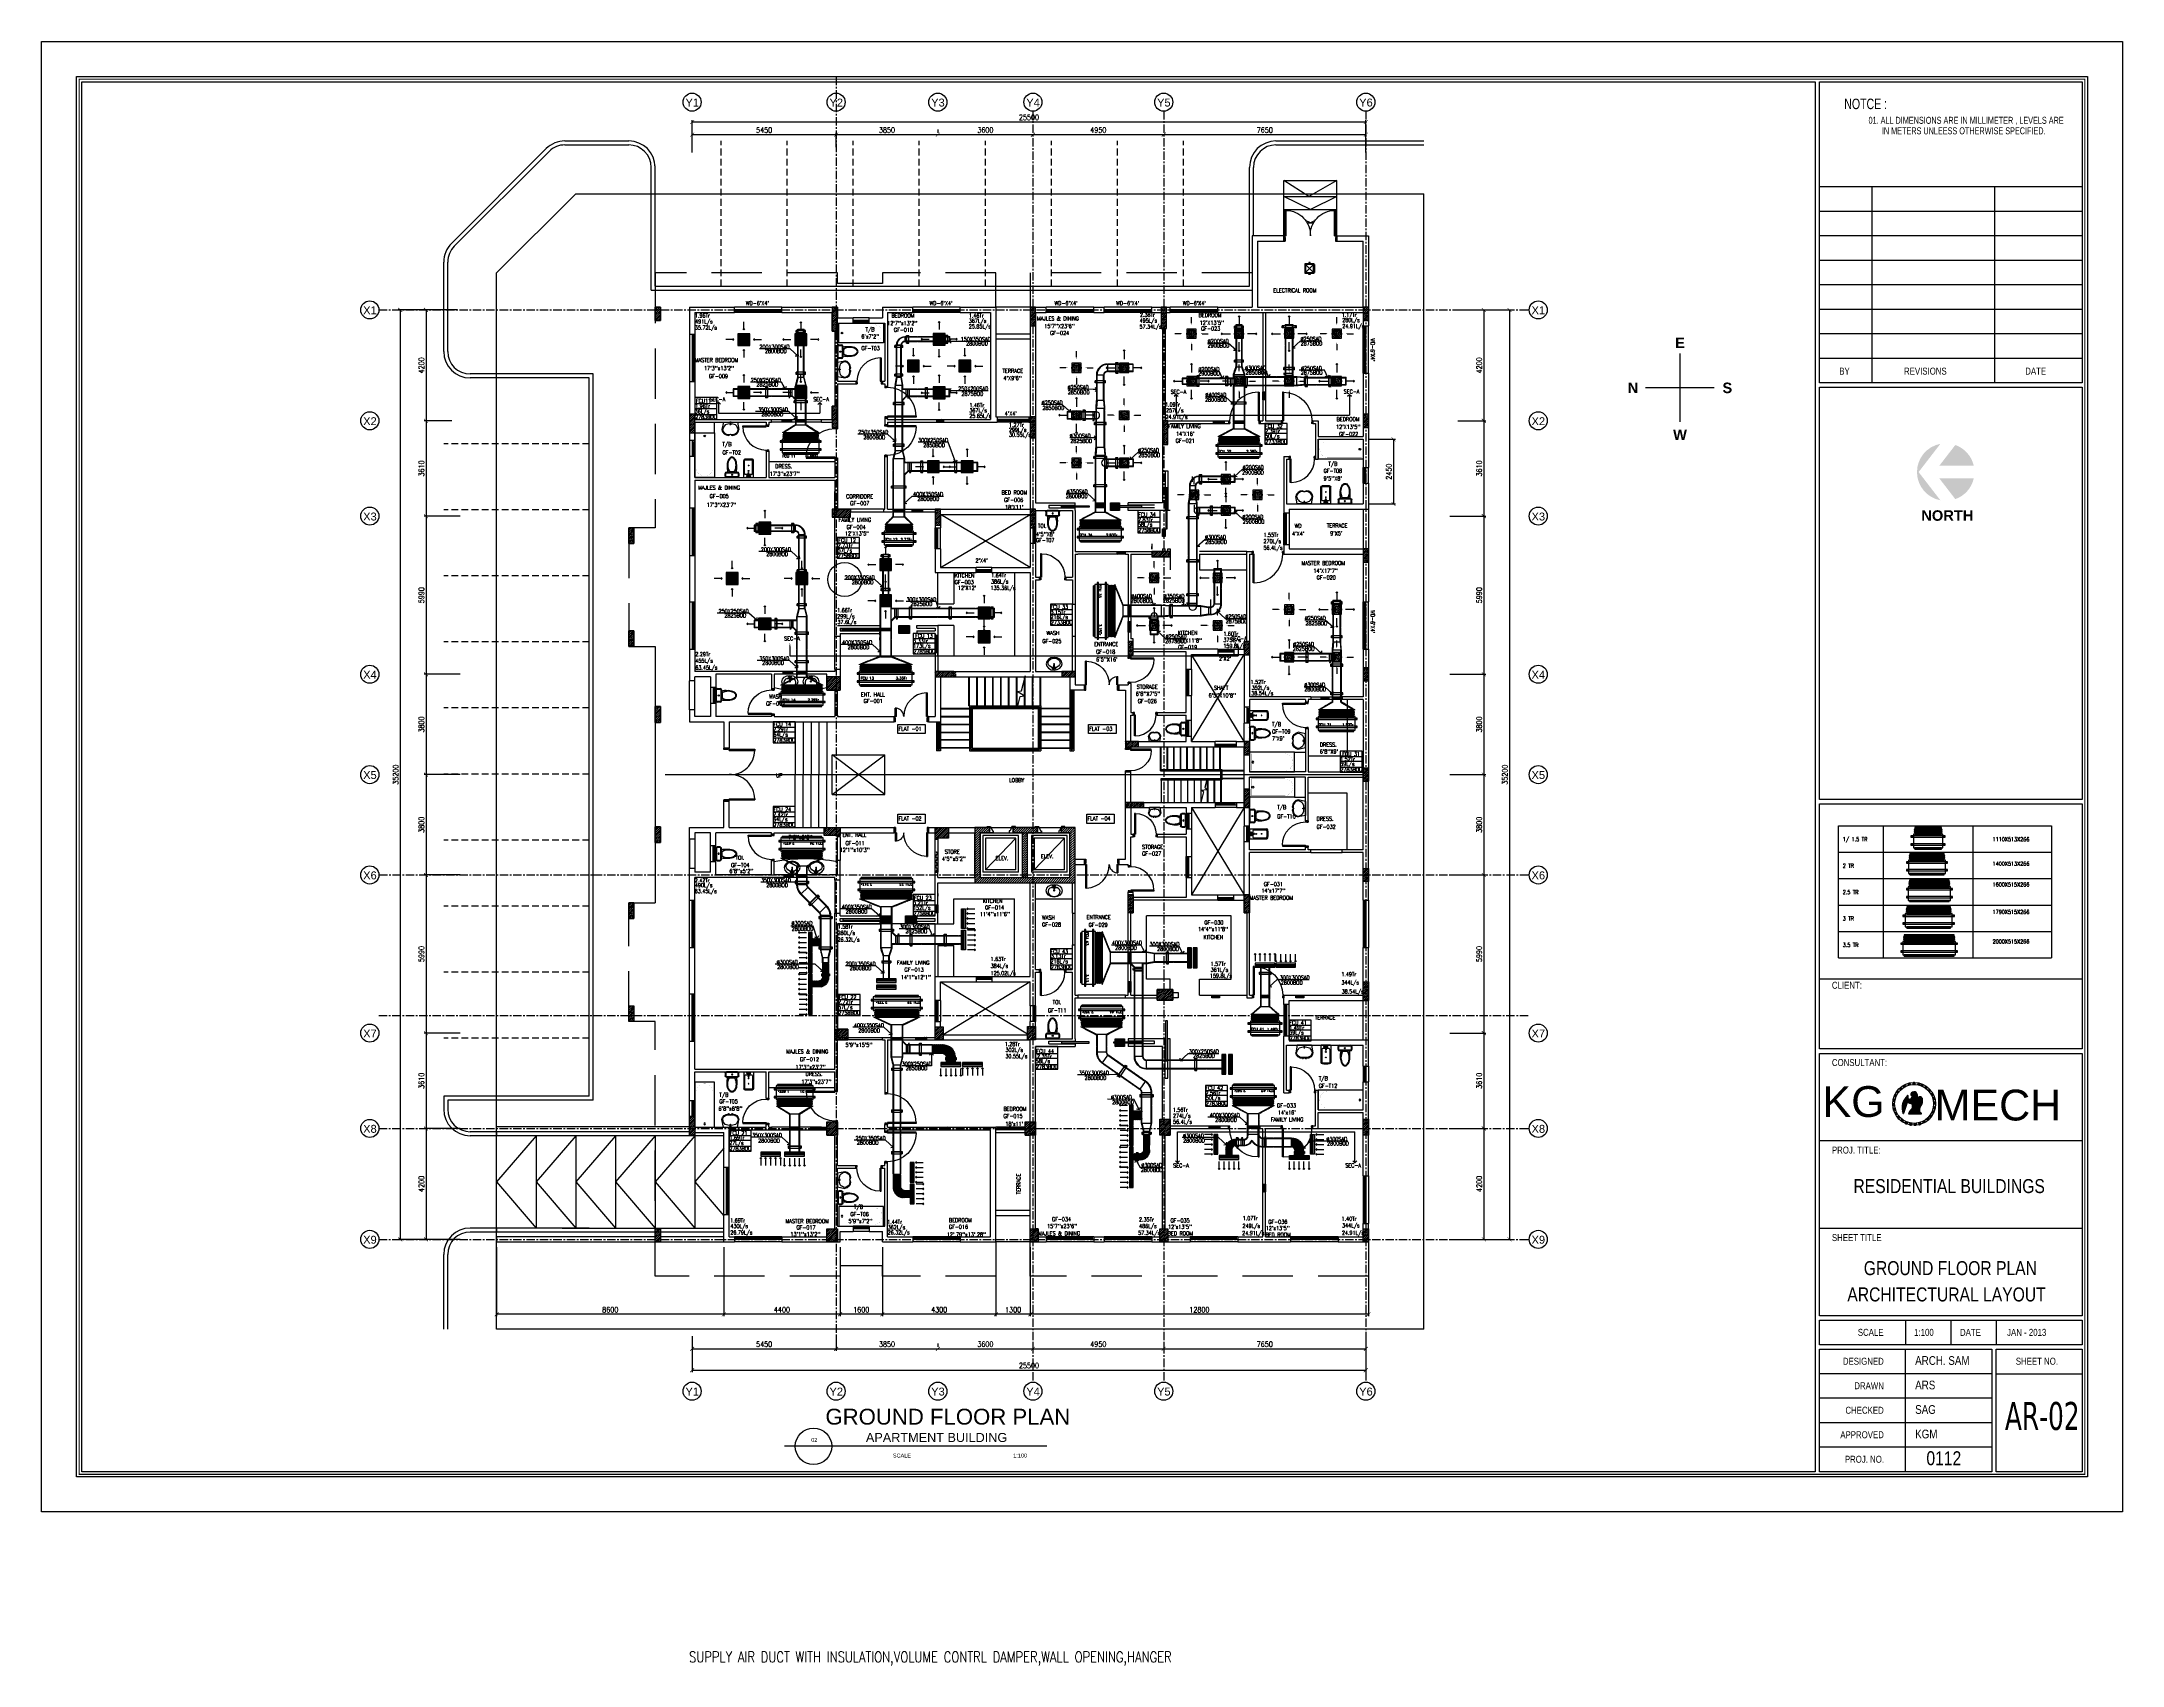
# Model space of a CAD drawing. Header units: millimetres. Extents: x -1288794 to 2153086, y -2701644 to -1428868.
# Drawn here: x 1073649 to 1152407, y -1525305 to -1463806 of the extents above; entities that cross this region are included whole.
import ezdxf
from ezdxf.enums import TextEntityAlignment as Align

# ---------------------------------------------------------------- set-up
doc = ezdxf.new("R2010")
doc.units = ezdxf.units.MM
doc.header["$LTSCALE"] = 100
doc.header["$PDMODE"] = 34
for name, pattern in [('CENTER', [50.8, 31.75, -6.35, 6.35, -6.35]), ('DASHED', [19.05, 12.7, -6.35]), ('DASHED2', [9.525, 6.35, -3.175]), ('HIDDEN', [9.525, 6.35, -3.175])]:
    doc.linetypes.add(name, pattern=pattern)
for name, color, linetype in [('A-ANNO-DIMS', 1, 'Continuous'), ('A-ANNO-SYMB', 33, 'Continuous'), ('A-ANNO-TEXT', 8, 'Continuous'), ('A-AREA', 8, 'CENTER'), ('A-CAR', 8, 'Continuous'), ('A-DOOR', 4, 'Continuous'), ('A-FLOR-OVHD', 4, 'DASHED2'), ('A-FLOR-PFIX', 8, 'Continuous'), ('A-FLOR-SPCL', 8, 'Continuous'), ('A-FLOR-STRS', 8, 'Continuous'), ('A-GLAZ', 5, 'Continuous'), ('A-GRID', 253, 'CENTER'), ('A-WALL-FULL', 8, 'Continuous'), ('AC- VD', 5, 'Continuous'), ('AC-CHS', 30, 'Continuous'), ('AC-FAD TEXT', 6, 'Continuous'), ('AC-FD', 1, 'Continuous'), ('AC-HLTEXT', 100, 'Continuous'), ('AC-SAD', 3, 'Continuous'), ('AC-SAD TEXT', 3, 'Continuous'), ('AC-WALL OPENING', 1, 'Continuous'), ('DAIMENTION', 32, 'Continuous'), ('FCU-AC', 160, 'Continuous'), ('HATCH', 251, 'Continuous'), ('L-WALK', 8, 'Continuous'), ('L1-E014-C22-VAC (08-08-2010)$0$ETA-AC-DAMPER', 4, 'Continuous'), ('LINE', 1, 'Continuous'), ('LOGO LINE', 7, 'Continuous'), ('LOGO1LINE', 7, 'Continuous'), ('LOGOHATCH02', 8, 'Continuous'), ('M-HANGER', 30, 'Continuous'), ('RAD RIGHT', 1, 'Continuous'), ('RCD RIGHT', 1, 'Continuous'), ('RET', 1, 'Continuous'), ('RETURN GRILL RIGHT', 1, 'Continuous'), ('S-COL- HACT.', 9, 'Continuous'), ('S-COL.', 8, 'Continuous'), ('SAD RIGHT', 3, 'Continuous'), ('SCD  RIGHT', 3, 'Continuous'), ('sduct', 5, 'Continuous'), ('SUPPLY GRILL RIGHT', 3, 'Continuous'), ('SUPPORT', 30, 'Continuous'), ('TEXT', 4, 'Continuous'), ('TEXTO', 140, 'Continuous')]:
    doc.layers.add(name, color=color, linetype=linetype)
doc.layers.add('INSULATION', color=1, linetype='Continuous', lineweight=5)
doc.styles.add('ISTILO', font='sanss___.ttf', dxfattribs={"width": 0.8, "height": 400})
doc.styles.add('MKL', font='swisse.ttf')
doc.styles.add('ROMAND', font='romand')
doc.styles.add('ROMANS', font='romans.shx', dxfattribs={"width": 0.8})
doc.styles.add('SANSSERIF', font='sas_____.pfb')
doc.styles.add('SANSSERIFBOLD', font='sasb____.pfb')
doc.styles.add('SIMPLEX', font='simplex.shx', dxfattribs={"width": 0.8})
doc.styles.add('STYLUS BT', font='stylu.ttf', dxfattribs={"width": 0.5})
doc.styles.add('TAHOMA', font='tahoma.ttf', dxfattribs={"width": 0.7})
doc.dimstyles.new('100 of DIM2', dxfattribs={"dimscale": 0, "dimtxt": 200, "dimasz": 150, "dimexe": 75, "dimexo": 200, "dimgap": 75, "dimtad": 1, "dimdec": 0, "dimrnd": 5, "dimzin": 0, "dimdsep": 46, "dimtxsty": 'ROMANS', "dimblk": 'ARCHTICK', "dimcen": 100, "dimclrd": 94, "dimclre": 94, "dimclrt": 2, "dimadec": 0, "dimazin": 0, "dimtfac": 1, "dimtdec": 0, "dimtofl": 0, "dimtmove": 2, "dimatfit": 3, "dimldrblk": 'OPEN90', "dimfxl": 75, "dimtolj": 1, "dimtzin": 0, "dimarcsym": 0})
pattern_1 = [(45, (2220225.74, -1109556.65), (-44.1941738, 44.1941738), [])]
pattern_2 = [(45, (2220225.743, -1109556.65), (-35.355339, 35.355339), [])]
pattern_3 = [(45, (1340765.747, -1509993.415), (-35.355339, 35.355339), [])]

# ---------------------------------------------------------------- blocks, each defined once
blk = doc.blocks.new('D-120-R1')
for p, q in [((-80, 1180), (-40, 1180)), ((-80, 1180), (-80, 100)), ((-40, 1180), (-40, 55)), ((-1200, 100), (-1160, 100)), ((-1200, 100), (-1200, 0)), ((-1160, 100), (-1160, 55)), ((-1160, 55), (-1150, 55)), ((-1150, 55), (-1150, 0)), ((-80, 100), (0, 100)), ((-50, 55), (-40, 55)), ((-50, 55), (-50, 0)), ((-50, 0), (0, 0)), ((0, 100), (0, 0)), ((-1200, 0), (-1150, 0))]:
    blk.add_line(p, q)
at = {"linetype": 'Continuous'}
blk.add_arc((-80, 100), 1080, 90, 180, dxfattribs=at)
blk = doc.blocks.new('W-180')
for p, q in [((1800, 100), (0, 100)), ((1800, 0), (0, 0)), ((40, 0), (40, 100)), ((1760, 100), (1760, 0))]:
    blk.add_line(p, q)
at = {"linetype": 'Continuous'}
for p, q in [((1760, 53), (40, 53)), ((1760, 47), (40, 47))]:
    blk.add_line(p, q, dxfattribs=at)
blk = doc.blocks.new('D-200-DOUBLE')
for p, q in [((40, 200), (40, 1170)), ((40, 1170), (80, 1170)), ((80, 200), (80, 1170)), ((1920, 200), (1920, 1170)), ((1920, 1170), (1960, 1170)), ((1960, 200), (1960, 1170)), ((80, 200), (0, 200)), ((0, 200), (0, 0)), ((50, 0), (0, 0)), ((40, 200), (40, 148)), ((40, 148), (50, 148)), ((50, 148), (50, 0)), ((1920, 200), (1960, 200)), ((1950, 148), (1950, 0)), ((1960, 148), (1950, 148)), ((2000, 0), (1950, 0)), ((2000, 200), (1960, 200)), ((1960, 200), (1960, 148)), ((2000, 200), (2000, 0))]:
    blk.add_line(p, q)
at = {"linetype": 'Continuous'}
for centre, start, end in [((73, 242), 357.43139, 89.5378), ((1927, 242), 90.4622, 182.56861)]:
    blk.add_arc(centre, 928, start, end, dxfattribs=at)
blk = doc.blocks.new('D-100-R1')
for p, q in [((-80, 980), (-80, 100)), ((-80, 980), (-40, 980)), ((-40, 980), (-40, 55)), ((-1000, 100), (-1000, 0)), ((-1000, 100), (-960, 100)), ((-960, 100), (-960, 55)), ((-960, 55), (-950, 55)), ((-950, 55), (-950, 0)), ((-80, 100), (0, 100)), ((-50, 55), (-50, 0)), ((-50, 55), (-40, 55)), ((-50, 0), (0, 0)), ((0, 100), (0, 0)), ((-1000, 0), (-950, 0))]:
    blk.add_line(p, q)
at = {"linetype": 'Continuous'}
blk.add_arc((-80, 100), 880, 90, 180, dxfattribs=at)
blk = doc.blocks.new('WC-1')
for p, q in [((-210, 0), (210, 0)), ((-260, -160), (-260, -50)), ((-235, -160), (-235, -50)), ((-210, -25), (210, -25)), ((210, -185), (-210, -185)), ((210, -210), (-210, -210)), ((91, -223), (-91, -223)), ((86, -235), (-86, -235)), ((235, -50), (235, -160)), ((260, -50), (260, -160))]:
    blk.add_line(p, q)
for radius in [22.1, 17.1]:
    blk.add_circle((-6, -107), radius)
for centre, radius, start, end in [((-210, -50), 50, 90, 180), ((-210, -160), 50, 180, 270), ((-210, -50), 25, 90, 180), ((-210, -160), 25, 180, 270), ((722, -383), 904, 168.95288, 184.06317), ((352, -470), 532, 177.55413, 180), ((352, -470), 532, 180, 193.52342), ((352, -470), 520, 166.47658, 180), ((352, -470), 520, 180, 193.52342), ((178, -512), 353, 193.52342, 210.14139), ((352, -470), 507, 166.47658, 180), ((352, -470), 507, 180, 193.52342), ((178, -428), 341, 149.85861, 166.47658), ((178, -512), 341, 193.52342, 210.14139), ((178, -428), 328, 149.85861, 166.47658), ((178, -512), 328, 193.52342, 210.14139), ((69, -575), 226, 210.14139, 234.49716), ((69, -365), 214, 138.41516, 149.85861), ((69, -575), 214, 210.14139, 234.49716), ((69, -365), 201, 139.99435, 149.85861), ((69, -575), 201, 210.14139, 234.49716), ((0, -672), 108, 234.49716, 270), ((0, -672), 95.9, 234.49716, 270), ((0, -672), 83.4, 234.49716, 270), ((0, -672), 83.4, 270, 305.50284), ((0, -672), 95.9, 270, 305.50284), ((0, -672), 108, 270, 305.50284), ((-69, -575), 201, 305.50284, 329.85861), ((-69, -575), 214, 305.50284, 329.85861), ((-69, -575), 226, 305.50284, 329.85861), ((-69, -365), 201, 30.14139, 40.00565), ((-69, -365), 214, 30.14139, 41.58484), ((-178, -428), 328, 13.52342, 30.14139), ((-178, -512), 328, 329.85861, 346.47658), ((-178, -428), 341, 13.52342, 30.14139), ((-178, -512), 341, 329.85861, 346.47658), ((-178, -512), 353, 329.85861, 346.47658), ((-352, -470), 507, 360, 13.52342), ((-352, -470), 507, 346.47658, 360), ((-352, -470), 520, 360, 13.52342), ((-352, -470), 520, 346.47658, 360), ((-352, -470), 532, 346.47658, 360), ((-352, -470), 532, 360, 2.44587), ((210, -50), 50, 360, 90), ((210, -50), 25, 360, 90), ((210, -160), 25, 270, 360), ((210, -160), 50, 270, 360)]:
    blk.add_arc(centre, radius, start, end)
at = {"linetype": 'Continuous', "ltscale": 50}
blk.add_arc((-722, -383), 904, 355.93683, 11.04712, dxfattribs=at)
blk = doc.blocks.new('W-60')
for p, q in [((600, 100), (0, 100)), ((600, 0), (0, 0)), ((40, 0), (40, 100)), ((560, 100), (560, 0))]:
    blk.add_line(p, q)
at = {"linetype": 'Continuous'}
for p, q in [((560, 53), (40, 53)), ((560, 47), (40, 47))]:
    blk.add_line(p, q, dxfattribs=at)
blk = doc.blocks.new('BIDET-1')
for p, q in [((175, 0), (-175, 0)), ((-185, -10), (-185, -649)), ((-150, -155), (-150, -649)), ((-15, -125), (-120, -125)), ((-39, -59), (-69, -59)), ((-54, -44), (-54, -74)), ((-15, -54), (-15, -174)), ((12, -250), (-12, -250)), ((-9, -259), (9, -241)), ((-9, -241), (9, -259)), ((0, -238), (0, -262)), ((15, -54), (15, -174)), ((120, -125), (15, -125)), ((39, -59), (69, -59)), ((54, -44), (54, -74)), ((150, -155), (150, -649)), ((185, -10), (185, -649))]:
    blk.add_line(p, q)
for centre, radius in [((-54, -59), 25), ((-54, -59), 20), ((-54, -59), 15.2), ((-54, -59), 10.2), ((0, -250), 17.5), ((0, -250), 12.5), ((0, -457), 12.5), ((0, -457), 10), ((54, -59), 20), ((54, -59), 15.2), ((54, -59), 10.2)]:
    blk.add_circle(centre, radius)
for centre, radius, start, end in [((-175, -10), 10, 90, 180), ((175, -10), 10, 0, 90), ((-140, -649), 45, 180, 265.20622), ((-120, -155), 30, 90, 180), ((-140, -649), 10, 180, 265.20622), ((0, 1020), 1720, 265.20622, 274.79378), ((0, 1020), 1685, 265.20622, 274.79378), ((0, -54), 20, 318.59038, 221.40962), ((0, -54), 15, 0, 180), ((0, -174), 15, 180, 0), ((120, -155), 30, 0, 90), ((140, -649), 10, 274.79378, 0), ((140, -649), 45, 274.79378, 0)]:
    blk.add_arc(centre, radius, start, end)
blk = doc.blocks.new('LAV-4')
for p, q in [((-266, 0), (-322, -283)), ((-266, 0), (268, 0)), ((268, 0), (324, -280)), ((-48, -500), (-75, -500)), ((75, -500), (50, -500))]:
    blk.add_line(p, q)
for points in [[(-25, 0), (-25, -18), (25, -18), (25, 0)], [(-9, -20), (-9, -57), (8, -57), (8, -20)]]:
    blk.add_lwpolyline(points, close=True)
blk.add_circle((0, -91), 15.4)
for centre, radius, start, end in [((-75, -250), 250, 187.67842, 270), ((74, -366), 375, 135.33332, 167.14321), ((-75, -250), 220, 188.58141, 289.95234), ((0, -539), 477, 66.12608, 113.87396), ((1, -527), 55.9, 28.78265, 151.21735), ((75, -250), 220, 250.0878, 350.85148), ((50, -499), 0, 238.18833, 0), ((75, -250), 250, 270, 353.01209), ((-74, -366), 375, 12.51988, 44.66672)]:
    blk.add_arc(centre, radius, start, end)
blk = doc.blocks.new('BT-2')
blk.add_lwpolyline([(0, 750), (1700, 750), (1700, 0), (0, 0)], close=True)
at = {"const_width": 2}
blk.add_lwpolyline([(60, 690), (1340, 690, -0.414214), (1640, 390), (1640, 360, -0.414214), (1340, 60), (60, 60)], format="xyb", close=True, dxfattribs=at)
blk.add_circle((125, 375), 31.9)
blk = doc.blocks.new('W-80')
for p, q in [((800, 100), (0, 100)), ((800, 0), (0, 0)), ((40, 0), (40, 100)), ((760, 100), (760, 0))]:
    blk.add_line(p, q)
at = {"linetype": 'Continuous'}
for p, q in [((760, 53), (40, 53)), ((760, 47), (40, 47))]:
    blk.add_line(p, q, dxfattribs=at)
blk = doc.blocks.new('D-130-R')
for p, q in [((1220, 200), (1220, 1100)), ((1220, 1100), (1260, 1100)), ((1260, 200), (1260, 1100)), ((0, 0), (0, 200)), ((80, 200), (0, 200)), ((50, 0), (0, 0)), ((80, 520), (40, 520)), ((40, 200), (40, 520)), ((40, 150), (40, 200)), ((50, 150), (40, 150)), ((50, 0), (50, 150)), ((80, 200), (80, 520)), ((1300, 200), (1220, 200)), ((1260, 150), (1250, 150)), ((1250, 0), (1250, 150)), ((1300, 0), (1250, 0)), ((1260, 150), (1260, 200)), ((1300, 0), (1300, 200))]:
    blk.add_line(p, q)
for centre, radius, start, end in [((1260, 200), 900, 92.54732, 180), ((40, 200), 320, 0, 82.81924)]:
    blk.add_arc(centre, radius, start, end)
blk = doc.blocks.new('W-120')
for p, q in [((1200, 100), (0, 100)), ((1200, 0), (0, 0)), ((40, 0), (40, 100)), ((1160, 100), (1160, 0))]:
    blk.add_line(p, q)
at = {"linetype": 'Continuous'}
for p, q in [((1160, 53), (40, 53)), ((1160, 47), (40, 47))]:
    blk.add_line(p, q, dxfattribs=at)
blk = doc.blocks.new('D-90-R1')
for p, q in [((-80, 880), (-40, 880)), ((-80, 880), (-80, 100)), ((-40, 880), (-40, 55)), ((-900, 100), (-860, 100)), ((-900, 100), (-900, 0)), ((-860, 100), (-860, 55)), ((-860, 55), (-850, 55)), ((-850, 55), (-850, 0)), ((-80, 100), (0, 100)), ((-50, 55), (-40, 55)), ((-50, 55), (-50, 0)), ((-50, 0), (0, 0)), ((0, 100), (0, 0)), ((-900, 0), (-850, 0))]:
    blk.add_line(p, q)
at = {"linetype": 'Continuous'}
blk.add_arc((-80, 100), 780, 90, 180, dxfattribs=at)
blk = doc.blocks.new('W-100')
for p, q in [((1000, 100), (0, 100)), ((1000, 0), (0, 0)), ((40, 0), (40, 100)), ((960, 100), (960, 0))]:
    blk.add_line(p, q)
at = {"linetype": 'Continuous'}
for p, q in [((960, 53), (40, 53)), ((960, 47), (40, 47))]:
    blk.add_line(p, q, dxfattribs=at)
blk = doc.blocks.new('D-90-R')
for p, q in [((-80, 980), (-40, 980)), ((-80, 980), (-80, 200)), ((-40, 980), (-40, 155)), ((-900, 200), (-860, 200)), ((-900, 200), (-900, 0)), ((-860, 200), (-860, 155)), ((-860, 155), (-850, 155)), ((-850, 155), (-850, 0)), ((-80, 200), (0, 200)), ((-50, 155), (-40, 155)), ((-50, 155), (-50, 0)), ((-50, 0), (0, 0)), ((0, 200), (0, 0)), ((-900, 0), (-850, 0))]:
    blk.add_line(p, q)
at = {"linetype": 'Continuous'}
blk.add_arc((-80, 200), 780, 90, 180, dxfattribs=at)
blk = doc.blocks.new('LAV-2')
for p, q in [((-102, 330), (-23, 330)), ((-21, 393), (-55, 399)), ((-21, 369), (-55, 363)), ((-24, 385), (-49, 381)), ((-24, 377), (-49, 381)), ((-25, 381), (-13, 258)), ((-19, 381), (17, 381)), ((-1, 363), (-1, 399)), ((23, 381), (11, 257)), ((53, 399), (20, 393)), ((53, 363), (20, 369)), ((21, 329), (101, 329)), ((47, 381), (23, 385)), ((47, 381), (23, 376))]:
    blk.add_line(p, q)
for centre, radius in [((-1, 381), 24), ((-1, 381), 18), ((-1, 209), 18), ((-1, 209), 13.2)]:
    blk.add_circle(centre, radius)
blk.add_arc((-1, 257), 12, 179.80529, 359.80529)
for centre, major_axis, ratio in [((-1, 202), (-300, 1), 0.8), ((53, 381), (0.1, 18), 0.333333)]:
    blk.add_ellipse(centre, major_axis=major_axis, ratio=ratio)
blk.add_ellipse((-1, 166), major_axis=(-228, 1), ratio=0.8, start_param=5.174, end_param=10.533963)
at = {"extrusion": (0, 0, -1)}
blk.add_ellipse((-55, 381), major_axis=(0.1, 18), ratio=0.333333, dxfattribs=at)
for points, knots in [([(-55, 365), (-55, 366), (-55, 366), (-55, 366), (-55, 366), (-56, 367), (-56, 368), (-57, 370), (-57, 371), (-58, 374), (-58, 375), (-58, 379), (-58, 381), (-58, 386), (-58, 388), (-57, 392), (-57, 393), (-56, 394), (-56, 395), (-55, 396), (-55, 396), (-55, 396), (-55, 397), (-55, 397)], [3.378318, 3.378318, 3.378318, 3.378318, 3.519844, 3.519844, 3.66137, 3.66137, 3.925951, 3.925951, 4.190531, 4.190531, 4.455112, 4.455112, 4.86737, 4.86737, 5.279628, 5.279628, 5.565785, 5.565785, 5.785568, 5.785568, 5.957, 5.957, 6.04646, 6.04646, 6.04646, 6.04646]), ([(-55, 397), (-55, 397), (-54, 396), (-54, 396), (-54, 396), (-53, 395), (-53, 394), (-52, 392), (-52, 391), (-52, 388), (-51, 387), (-51, 383), (-51, 381), (-51, 376), (-52, 374), (-52, 370), (-53, 369), (-53, 368), (-54, 367), (-54, 366), (-54, 366), (-55, 366), (-55, 365), (-55, 365)], [0.236726, 0.236726, 0.236726, 0.236726, 0.378252, 0.378252, 0.519778, 0.519778, 0.784358, 0.784358, 1.048939, 1.048939, 1.313519, 1.313519, 1.725777, 1.725777, 2.138035, 2.138035, 2.424192, 2.424192, 2.643976, 2.643976, 2.815407, 2.815407, 2.904867, 2.904867, 2.904867, 2.904867]), ([(53, 396), (53, 396), (53, 396), (53, 396), (53, 395), (52, 394), (52, 394), (51, 392), (51, 390), (50, 388), (50, 386), (50, 383), (50, 380), (50, 376), (50, 373), (51, 370), (51, 369), (52, 367), (52, 367), (53, 366), (53, 365), (53, 365), (53, 365), (53, 365)], [0.236726, 0.236726, 0.236726, 0.236726, 0.378252, 0.378252, 0.519778, 0.519778, 0.784358, 0.784358, 1.048939, 1.048939, 1.313519, 1.313519, 1.725777, 1.725777, 2.138035, 2.138035, 2.424192, 2.424192, 2.643976, 2.643976, 2.815407, 2.815407, 2.904867, 2.904867, 2.904867, 2.904867]), ([(53, 365), (53, 365), (53, 365), (54, 366), (54, 366), (55, 367), (55, 368), (56, 370), (56, 371), (56, 373), (57, 375), (57, 379), (57, 381), (57, 386), (56, 388), (56, 391), (55, 392), (55, 394), (54, 395), (54, 396), (54, 396), (54, 396), (53, 396), (53, 396)], [3.378318, 3.378318, 3.378318, 3.378318, 3.519844, 3.519844, 3.66137, 3.66137, 3.925951, 3.925951, 4.190531, 4.190531, 4.455112, 4.455112, 4.86737, 4.86737, 5.279628, 5.279628, 5.565785, 5.565785, 5.785568, 5.785568, 5.957, 5.957, 6.04646, 6.04646, 6.04646, 6.04646])]:
    blk.add_open_spline(points, degree=3, knots=knots)
blk = doc.blocks.new('_ArchTick')
at = {"color": 0, "linetype": 'ByBlock', "const_width": 0.15}
blk.add_lwpolyline([(-0.5, -0.5), (0.5, 0.5)], dxfattribs=at)
blk = doc.blocks.new('*D449')
at = {"layer": 'A-ANNO-DIMS', "color": 94, "lineweight": -2, "ltscale": 3, "transparency": 16777216}
for p, q in [((1107571, -1467131), (1107571, -1467256)), ((1111171, -1467131), (1111171, -1467256)), ((1107571, -1467331), (1111171, -1467331))]:
    blk.add_line(p, q, dxfattribs=at)
at = {"layer": 'Defpoints', "color": 0, "ltscale": 3, "transparency": 16777216}
for p in [(1107571, -1467331), (1111171, -1467331), (1111171, -1467331)]:
    blk.add_point(p, dxfattribs=at)
at = {"layer": 'A-ANNO-DIMS', "color": 94, "lineweight": -2, "ltscale": 3, "transparency": 16777216, "xscale": 150, "yscale": 150, "zscale": 150, "rotation": 180}
blk.add_blockref('_ArchTick', (1107571, -1467331), dxfattribs=at)
at = {"layer": 'A-ANNO-DIMS', "color": 94, "lineweight": -2, "ltscale": 3, "transparency": 16777216, "xscale": 150, "yscale": 150, "zscale": 150}
blk.add_blockref('_ArchTick', (1111171, -1467331), dxfattribs=at)
at = {"layer": 'A-ANNO-DIMS', "color": 2, "ltscale": 3, "transparency": 16777216, "insert": (1109371, -1467156), "char_height": 200, "attachment_point": 5, "style": 'ROMANS'}
blk.add_mtext('\\A1;3600', dxfattribs=at)
blk = doc.blocks.new('_Open90')
at = {"color": 0, "linetype": 'ByBlock', "lineweight": -2}
for p, q in [((0, 0), (-1, 0)), ((-0.5, 0.5), (0, 0)), ((0, 0), (-0.5, -0.5))]:
    blk.add_line(p, q, dxfattribs=at)
blk = doc.blocks.new('*D450')
at = {"layer": 'A-ANNO-DIMS', "color": 94, "lineweight": -2, "ltscale": 3, "transparency": 16777216}
for p, q in [((1116121, -1467131), (1116121, -1467256)), ((1123771, -1467131), (1123771, -1467256)), ((1116121, -1467331), (1123771, -1467331))]:
    blk.add_line(p, q, dxfattribs=at)
at = {"layer": 'Defpoints', "color": 0, "ltscale": 3, "transparency": 16777216}
for p in [(1116121, -1467331), (1123771, -1467331), (1123771, -1467331)]:
    blk.add_point(p, dxfattribs=at)
at = {"layer": 'A-ANNO-DIMS', "color": 94, "lineweight": -2, "ltscale": 3, "transparency": 16777216, "xscale": 150, "yscale": 150, "zscale": 150, "rotation": 180}
blk.add_blockref('_ArchTick', (1116121, -1467331), dxfattribs=at)
at = {"layer": 'A-ANNO-DIMS', "color": 94, "lineweight": -2, "ltscale": 3, "transparency": 16777216, "xscale": 150, "yscale": 150, "zscale": 150}
blk.add_blockref('_ArchTick', (1123771, -1467331), dxfattribs=at)
at = {"layer": 'A-ANNO-DIMS', "color": 2, "ltscale": 3, "transparency": 16777216, "insert": (1119946, -1467156), "char_height": 200, "attachment_point": 5, "style": 'ROMANS'}
blk.add_mtext('\\A1;7650', dxfattribs=at)
blk = doc.blocks.new('*D451')
at = {"layer": 'A-ANNO-DIMS', "color": 94, "lineweight": -2, "ltscale": 3, "transparency": 16777216}
for p, q in [((1098271, -1467807), (1098271, -1467256)), ((1103721, -1467807), (1103721, -1467256)), ((1098271, -1467331), (1103721, -1467331))]:
    blk.add_line(p, q, dxfattribs=at)
at = {"layer": 'Defpoints', "color": 0, "ltscale": 3, "transparency": 16777216}
for p in [(1098271, -1468007), (1103721, -1467331), (1103721, -1468007)]:
    blk.add_point(p, dxfattribs=at)
at = {"layer": 'A-ANNO-DIMS', "color": 94, "lineweight": -2, "ltscale": 3, "transparency": 16777216, "xscale": 150, "yscale": 150, "zscale": 150, "rotation": 180}
blk.add_blockref('_ArchTick', (1098271, -1467331), dxfattribs=at)
at = {"layer": 'A-ANNO-DIMS', "color": 94, "lineweight": -2, "ltscale": 3, "transparency": 16777216, "xscale": 150, "yscale": 150, "zscale": 150}
blk.add_blockref('_ArchTick', (1103721, -1467331), dxfattribs=at)
at = {"layer": 'A-ANNO-DIMS', "color": 2, "ltscale": 3, "transparency": 16777216, "insert": (1100996, -1467156), "char_height": 200, "attachment_point": 5, "style": 'ROMANS'}
blk.add_mtext('\\A1;5450', dxfattribs=at)
blk = doc.blocks.new('*D452')
at = {"layer": 'A-ANNO-DIMS', "color": 94, "lineweight": -2, "ltscale": 3, "transparency": 16777216}
for p, q in [((1103721, -1467807), (1103721, -1467256)), ((1107571, -1467131), (1107571, -1467256)), ((1103721, -1467331), (1107571, -1467331))]:
    blk.add_line(p, q, dxfattribs=at)
at = {"layer": 'Defpoints', "color": 0, "ltscale": 3, "transparency": 16777216}
for p in [(1103721, -1468007), (1107571, -1467331), (1107571, -1467331)]:
    blk.add_point(p, dxfattribs=at)
at = {"layer": 'A-ANNO-DIMS', "color": 94, "lineweight": -2, "ltscale": 3, "transparency": 16777216, "xscale": 150, "yscale": 150, "zscale": 150, "rotation": 180}
blk.add_blockref('_ArchTick', (1103721, -1467331), dxfattribs=at)
at = {"layer": 'A-ANNO-DIMS', "color": 94, "lineweight": -2, "ltscale": 3, "transparency": 16777216, "xscale": 150, "yscale": 150, "zscale": 150}
blk.add_blockref('_ArchTick', (1107571, -1467331), dxfattribs=at)
at = {"layer": 'A-ANNO-DIMS', "color": 2, "ltscale": 3, "transparency": 16777216, "insert": (1105646, -1467156), "char_height": 200, "attachment_point": 5, "style": 'ROMANS'}
blk.add_mtext('\\A1;3850', dxfattribs=at)
blk = doc.blocks.new('*D453')
at = {"layer": 'A-ANNO-DIMS', "color": 94, "lineweight": -2, "ltscale": 3, "transparency": 16777216}
for p, q in [((1111171, -1467131), (1111171, -1467256)), ((1116121, -1467131), (1116121, -1467256)), ((1111171, -1467331), (1116121, -1467331))]:
    blk.add_line(p, q, dxfattribs=at)
at = {"layer": 'Defpoints', "color": 0, "ltscale": 3, "transparency": 16777216}
for p in [(1111171, -1467331), (1116121, -1467331), (1116121, -1467331)]:
    blk.add_point(p, dxfattribs=at)
at = {"layer": 'A-ANNO-DIMS', "color": 94, "lineweight": -2, "ltscale": 3, "transparency": 16777216, "xscale": 150, "yscale": 150, "zscale": 150, "rotation": 180}
blk.add_blockref('_ArchTick', (1111171, -1467331), dxfattribs=at)
at = {"layer": 'A-ANNO-DIMS', "color": 94, "lineweight": -2, "ltscale": 3, "transparency": 16777216, "xscale": 150, "yscale": 150, "zscale": 150}
blk.add_blockref('_ArchTick', (1116121, -1467331), dxfattribs=at)
at = {"layer": 'A-ANNO-DIMS', "color": 2, "ltscale": 3, "transparency": 16777216, "insert": (1113646, -1467156), "char_height": 200, "attachment_point": 5, "style": 'ROMANS'}
blk.add_mtext('\\A1;4950', dxfattribs=at)
blk = doc.blocks.new('*D454')
at = {"layer": 'A-ANNO-DIMS', "color": 94, "lineweight": -2, "ltscale": 3, "transparency": 16777216}
for p, q in [((1098271, -1468002), (1098271, -1466776)), ((1098271, -1466851), (1123771, -1466851)), ((1123771, -1468002), (1123771, -1466776))]:
    blk.add_line(p, q, dxfattribs=at)
at = {"layer": 'Defpoints', "color": 0, "ltscale": 3, "transparency": 16777216}
for p in [(1123771, -1466851), (1098271, -1468202), (1123771, -1468202)]:
    blk.add_point(p, dxfattribs=at)
at = {"layer": 'A-ANNO-DIMS', "color": 94, "lineweight": -2, "ltscale": 3, "transparency": 16777216, "xscale": 150, "yscale": 150, "zscale": 150, "rotation": 180}
blk.add_blockref('_ArchTick', (1098271, -1466851), dxfattribs=at)
at = {"layer": 'A-ANNO-DIMS', "color": 94, "lineweight": -2, "ltscale": 3, "transparency": 16777216, "xscale": 150, "yscale": 150, "zscale": 150}
blk.add_blockref('_ArchTick', (1123771, -1466851), dxfattribs=at)
at = {"layer": 'A-ANNO-DIMS', "color": 2, "ltscale": 3, "transparency": 16777216, "insert": (1111021, -1466676), "char_height": 200, "attachment_point": 5, "style": 'ROMANS'}
blk.add_mtext('\\A1;25500', dxfattribs=at)
blk = doc.blocks.new('*D455')
at = {"layer": 'A-ANNO-DIMS', "color": 94, "lineweight": -2, "ltscale": 3, "transparency": 16777216}
for p, q in [((1127054, -1473969), (1129284, -1473969)), ((1129209, -1473969), (1129209, -1509169)), ((1127054, -1509169), (1129284, -1509169))]:
    blk.add_line(p, q, dxfattribs=at)
at = {"layer": 'Defpoints', "color": 0, "ltscale": 3, "transparency": 16777216}
for p in [(1126854, -1473969), (1126854, -1509169), (1129209, -1509169)]:
    blk.add_point(p, dxfattribs=at)
at = {"layer": 'A-ANNO-DIMS', "color": 94, "lineweight": -2, "ltscale": 3, "transparency": 16777216, "xscale": 150, "yscale": 150, "zscale": 150}
for p, rotation in [((1129209, -1473969), 90), ((1129209, -1509169), 270)]:
    blk.add_blockref('_ArchTick', p, dxfattribs=dict(at, rotation=rotation))
at = {"layer": 'A-ANNO-DIMS', "color": 2, "ltscale": 3, "transparency": 16777216, "insert": (1129034, -1491569), "char_height": 200, "attachment_point": 5, "rotation": 90, "style": 'ROMANS'}
blk.add_mtext('\\A1;35200', dxfattribs=at)
blk = doc.blocks.new('*D456')
at = {"layer": 'A-ANNO-DIMS', "color": 94, "lineweight": -2, "ltscale": 3, "transparency": 16777216}
for p, q in [((1127259, -1473969), (1128311, -1473969)), ((1128236, -1473969), (1128236, -1478169)), ((1127259, -1478169), (1128311, -1478169))]:
    blk.add_line(p, q, dxfattribs=at)
at = {"layer": 'Defpoints', "color": 0, "ltscale": 3, "transparency": 16777216}
for p in [(1127059, -1473969), (1127059, -1478169), (1128236, -1478169)]:
    blk.add_point(p, dxfattribs=at)
at = {"layer": 'A-ANNO-DIMS', "color": 94, "lineweight": -2, "ltscale": 3, "transparency": 16777216, "xscale": 150, "yscale": 150, "zscale": 150}
for p, rotation in [((1128236, -1473969), 90), ((1128236, -1478169), 270)]:
    blk.add_blockref('_ArchTick', p, dxfattribs=dict(at, rotation=rotation))
at = {"layer": 'A-ANNO-DIMS', "color": 2, "ltscale": 3, "transparency": 16777216, "insert": (1128061, -1476069), "char_height": 200, "attachment_point": 5, "rotation": 90, "style": 'ROMANS'}
blk.add_mtext('\\A1;4200', dxfattribs=at)
blk = doc.blocks.new('*D457')
at = {"layer": 'A-ANNO-DIMS', "color": 94, "lineweight": -2, "ltscale": 3, "transparency": 16777216}
for p, q in [((1127259, -1478169), (1128311, -1478169)), ((1128236, -1478169), (1128236, -1481779)), ((1126945, -1481779), (1128311, -1481779))]:
    blk.add_line(p, q, dxfattribs=at)
at = {"layer": 'Defpoints', "color": 0, "ltscale": 3, "transparency": 16777216}
for p in [(1127059, -1478169), (1126745, -1481779), (1128236, -1481779)]:
    blk.add_point(p, dxfattribs=at)
at = {"layer": 'A-ANNO-DIMS', "color": 94, "lineweight": -2, "ltscale": 3, "transparency": 16777216, "xscale": 150, "yscale": 150, "zscale": 150}
for p, rotation in [((1128236, -1478169), 90), ((1128236, -1481779), 270)]:
    blk.add_blockref('_ArchTick', p, dxfattribs=dict(at, rotation=rotation))
at = {"layer": 'A-ANNO-DIMS', "color": 2, "ltscale": 3, "transparency": 16777216, "insert": (1128061, -1479974), "char_height": 200, "attachment_point": 5, "rotation": 90, "style": 'ROMANS'}
blk.add_mtext('\\A1;3610', dxfattribs=at)
blk = doc.blocks.new('*D458')
at = {"layer": 'A-ANNO-DIMS', "color": 94, "lineweight": -2, "ltscale": 3, "transparency": 16777216}
for p, q in [((1126945, -1481779), (1128311, -1481779)), ((1128236, -1481779), (1128236, -1487769)), ((1126945, -1487769), (1128311, -1487769))]:
    blk.add_line(p, q, dxfattribs=at)
at = {"layer": 'Defpoints', "color": 0, "ltscale": 3, "transparency": 16777216}
for p in [(1126745, -1481779), (1126745, -1487769), (1128236, -1487769)]:
    blk.add_point(p, dxfattribs=at)
at = {"layer": 'A-ANNO-DIMS', "color": 94, "lineweight": -2, "ltscale": 3, "transparency": 16777216, "xscale": 150, "yscale": 150, "zscale": 150}
for p, rotation in [((1128236, -1481779), 90), ((1128236, -1487769), 270)]:
    blk.add_blockref('_ArchTick', p, dxfattribs=dict(at, rotation=rotation))
at = {"layer": 'A-ANNO-DIMS', "color": 2, "ltscale": 3, "transparency": 16777216, "insert": (1128061, -1484774), "char_height": 200, "attachment_point": 5, "rotation": 90, "style": 'ROMANS'}
blk.add_mtext('\\A1;5990', dxfattribs=at)
blk = doc.blocks.new('*D459')
at = {"layer": 'A-ANNO-DIMS', "color": 94, "lineweight": -2, "ltscale": 3, "transparency": 16777216}
for p, q in [((1126945, -1487769), (1128311, -1487769)), ((1128236, -1487769), (1128236, -1491569)), ((1126945, -1491569), (1128311, -1491569))]:
    blk.add_line(p, q, dxfattribs=at)
at = {"layer": 'Defpoints', "color": 0, "ltscale": 3, "transparency": 16777216}
for p in [(1126745, -1487769), (1126745, -1491569), (1128236, -1491569)]:
    blk.add_point(p, dxfattribs=at)
at = {"layer": 'A-ANNO-DIMS', "color": 94, "lineweight": -2, "ltscale": 3, "transparency": 16777216, "xscale": 150, "yscale": 150, "zscale": 150}
for p, rotation in [((1128236, -1487769), 90), ((1128236, -1491569), 270)]:
    blk.add_blockref('_ArchTick', p, dxfattribs=dict(at, rotation=rotation))
at = {"layer": 'A-ANNO-DIMS', "color": 2, "ltscale": 3, "transparency": 16777216, "insert": (1128061, -1489669), "char_height": 200, "attachment_point": 5, "rotation": 90, "style": 'ROMANS'}
blk.add_mtext('\\A1;3800', dxfattribs=at)
blk = doc.blocks.new('*D460')
at = {"layer": 'A-ANNO-DIMS', "color": 94, "lineweight": -2, "ltscale": 3, "transparency": 16777216}
for p, q in [((1126945, -1491569), (1128311, -1491569)), ((1128236, -1491569), (1128236, -1495369)), ((1126945, -1495369), (1128311, -1495369))]:
    blk.add_line(p, q, dxfattribs=at)
at = {"layer": 'Defpoints', "color": 0, "ltscale": 3, "transparency": 16777216}
for p in [(1126745, -1491569), (1126745, -1495369), (1128236, -1495369)]:
    blk.add_point(p, dxfattribs=at)
at = {"layer": 'A-ANNO-DIMS', "color": 94, "lineweight": -2, "ltscale": 3, "transparency": 16777216, "xscale": 150, "yscale": 150, "zscale": 150}
for p, rotation in [((1128236, -1491569), 90), ((1128236, -1495369), 270)]:
    blk.add_blockref('_ArchTick', p, dxfattribs=dict(at, rotation=rotation))
at = {"layer": 'A-ANNO-DIMS', "color": 2, "ltscale": 3, "transparency": 16777216, "insert": (1128061, -1493469), "char_height": 200, "attachment_point": 5, "rotation": 90, "style": 'ROMANS'}
blk.add_mtext('\\A1;3800', dxfattribs=at)
blk = doc.blocks.new('*D461')
at = {"layer": 'A-ANNO-DIMS', "color": 94, "lineweight": -2, "ltscale": 3, "transparency": 16777216}
for p, q in [((1126945, -1495369), (1128311, -1495369)), ((1128236, -1495369), (1128236, -1501359)), ((1126945, -1501359), (1128311, -1501359))]:
    blk.add_line(p, q, dxfattribs=at)
at = {"layer": 'Defpoints', "color": 0, "ltscale": 3, "transparency": 16777216}
for p in [(1126745, -1495369), (1126745, -1501359), (1128236, -1501359)]:
    blk.add_point(p, dxfattribs=at)
at = {"layer": 'A-ANNO-DIMS', "color": 94, "lineweight": -2, "ltscale": 3, "transparency": 16777216, "xscale": 150, "yscale": 150, "zscale": 150}
for p, rotation in [((1128236, -1495369), 90), ((1128236, -1501359), 270)]:
    blk.add_blockref('_ArchTick', p, dxfattribs=dict(at, rotation=rotation))
at = {"layer": 'A-ANNO-DIMS', "color": 2, "ltscale": 3, "transparency": 16777216, "insert": (1128061, -1498364), "char_height": 200, "attachment_point": 5, "rotation": 90, "style": 'ROMANS'}
blk.add_mtext('\\A1;5990', dxfattribs=at)
blk = doc.blocks.new('*D462')
at = {"layer": 'A-ANNO-DIMS', "color": 94, "lineweight": -2, "ltscale": 3, "transparency": 16777216}
for p, q in [((1126945, -1501359), (1128311, -1501359)), ((1128236, -1501359), (1128236, -1504969)), ((1126945, -1504969), (1128311, -1504969))]:
    blk.add_line(p, q, dxfattribs=at)
at = {"layer": 'Defpoints', "color": 0, "ltscale": 3, "transparency": 16777216}
for p in [(1126745, -1501359), (1126745, -1504969), (1128236, -1504969)]:
    blk.add_point(p, dxfattribs=at)
at = {"layer": 'A-ANNO-DIMS', "color": 94, "lineweight": -2, "ltscale": 3, "transparency": 16777216, "xscale": 150, "yscale": 150, "zscale": 150}
for p, rotation in [((1128236, -1501359), 90), ((1128236, -1504969), 270)]:
    blk.add_blockref('_ArchTick', p, dxfattribs=dict(at, rotation=rotation))
at = {"layer": 'A-ANNO-DIMS', "color": 2, "ltscale": 3, "transparency": 16777216, "insert": (1128061, -1503164), "char_height": 200, "attachment_point": 5, "rotation": 90, "style": 'ROMANS'}
blk.add_mtext('\\A1;3610', dxfattribs=at)
blk = doc.blocks.new('*D463')
at = {"layer": 'A-ANNO-DIMS', "color": 94, "lineweight": -2, "ltscale": 3, "transparency": 16777216}
for p, q in [((1126945, -1504969), (1128311, -1504969)), ((1128236, -1504969), (1128236, -1509169)), ((1126945, -1509169), (1128311, -1509169))]:
    blk.add_line(p, q, dxfattribs=at)
at = {"layer": 'Defpoints', "color": 0, "ltscale": 3, "transparency": 16777216}
for p in [(1126745, -1504969), (1126745, -1509169), (1128236, -1509169)]:
    blk.add_point(p, dxfattribs=at)
at = {"layer": 'A-ANNO-DIMS', "color": 94, "lineweight": -2, "ltscale": 3, "transparency": 16777216, "xscale": 150, "yscale": 150, "zscale": 150}
for p, rotation in [((1128236, -1504969), 90), ((1128236, -1509169), 270)]:
    blk.add_blockref('_ArchTick', p, dxfattribs=dict(at, rotation=rotation))
at = {"layer": 'A-ANNO-DIMS', "color": 2, "ltscale": 3, "transparency": 16777216, "insert": (1128061, -1507069), "char_height": 200, "attachment_point": 5, "rotation": 90, "style": 'ROMANS'}
blk.add_mtext('\\A1;4200', dxfattribs=at)
blk = doc.blocks.new('*D464')
at = {"layer": 'A-ANNO-DIMS', "color": 94, "lineweight": -2, "ltscale": 3, "transparency": 16777216}
for p, q in [((1089380, -1473969), (1087150, -1473969)), ((1087225, -1473969), (1087225, -1509169)), ((1089380, -1509169), (1087150, -1509169))]:
    blk.add_line(p, q, dxfattribs=at)
at = {"layer": 'Defpoints', "color": 0, "ltscale": 3, "transparency": 16777216}
for p in [(1089580, -1473969), (1087225, -1509169), (1089580, -1509169)]:
    blk.add_point(p, dxfattribs=at)
at = {"layer": 'A-ANNO-DIMS', "color": 94, "lineweight": -2, "ltscale": 3, "transparency": 16777216, "xscale": 150, "yscale": 150, "zscale": 150}
for p, rotation in [((1087225, -1473969), 90), ((1087225, -1509169), 270)]:
    blk.add_blockref('_ArchTick', p, dxfattribs=dict(at, rotation=rotation))
at = {"layer": 'A-ANNO-DIMS', "color": 2, "ltscale": 3, "transparency": 16777216, "insert": (1087050, -1491569), "char_height": 200, "attachment_point": 5, "rotation": 90, "style": 'ROMANS'}
blk.add_mtext('\\A1;35200', dxfattribs=at)
blk = doc.blocks.new('*D465')
at = {"layer": 'A-ANNO-DIMS', "color": 94, "lineweight": -2, "ltscale": 3, "transparency": 16777216}
for p, q in [((1089175, -1473969), (1088123, -1473969)), ((1088198, -1473969), (1088198, -1478169)), ((1089175, -1478169), (1088123, -1478169))]:
    blk.add_line(p, q, dxfattribs=at)
at = {"layer": 'Defpoints', "color": 0, "ltscale": 3, "transparency": 16777216}
for p in [(1089375, -1473969), (1088198, -1478169), (1089375, -1478169)]:
    blk.add_point(p, dxfattribs=at)
at = {"layer": 'A-ANNO-DIMS', "color": 94, "lineweight": -2, "ltscale": 3, "transparency": 16777216, "xscale": 150, "yscale": 150, "zscale": 150}
for p, rotation in [((1088198, -1473969), 90), ((1088198, -1478169), 270)]:
    blk.add_blockref('_ArchTick', p, dxfattribs=dict(at, rotation=rotation))
at = {"layer": 'A-ANNO-DIMS', "color": 2, "ltscale": 3, "transparency": 16777216, "insert": (1088023, -1476069), "char_height": 200, "attachment_point": 5, "rotation": 90, "style": 'ROMANS'}
blk.add_mtext('\\A1;4200', dxfattribs=at)
blk = doc.blocks.new('*D466')
at = {"layer": 'A-ANNO-DIMS', "color": 94, "lineweight": -2, "ltscale": 3, "transparency": 16777216}
for p, q in [((1089175, -1478169), (1088123, -1478169)), ((1088198, -1478169), (1088198, -1481779)), ((1089489, -1481779), (1088123, -1481779))]:
    blk.add_line(p, q, dxfattribs=at)
at = {"layer": 'Defpoints', "color": 0, "ltscale": 3, "transparency": 16777216}
for p in [(1089375, -1478169), (1088198, -1481779), (1089689, -1481779)]:
    blk.add_point(p, dxfattribs=at)
at = {"layer": 'A-ANNO-DIMS', "color": 94, "lineweight": -2, "ltscale": 3, "transparency": 16777216, "xscale": 150, "yscale": 150, "zscale": 150}
for p, rotation in [((1088198, -1478169), 90), ((1088198, -1481779), 270)]:
    blk.add_blockref('_ArchTick', p, dxfattribs=dict(at, rotation=rotation))
at = {"layer": 'A-ANNO-DIMS', "color": 2, "ltscale": 3, "transparency": 16777216, "insert": (1088023, -1479974), "char_height": 200, "attachment_point": 5, "rotation": 90, "style": 'ROMANS'}
blk.add_mtext('\\A1;3610', dxfattribs=at)
blk = doc.blocks.new('*D467')
at = {"layer": 'A-ANNO-DIMS', "color": 94, "lineweight": -2, "ltscale": 3, "transparency": 16777216}
for p, q in [((1089489, -1481779), (1088123, -1481779)), ((1088198, -1481779), (1088198, -1487769)), ((1089489, -1487769), (1088123, -1487769))]:
    blk.add_line(p, q, dxfattribs=at)
at = {"layer": 'Defpoints', "color": 0, "ltscale": 3, "transparency": 16777216}
for p in [(1089689, -1481779), (1088198, -1487769), (1089689, -1487769)]:
    blk.add_point(p, dxfattribs=at)
at = {"layer": 'A-ANNO-DIMS', "color": 94, "lineweight": -2, "ltscale": 3, "transparency": 16777216, "xscale": 150, "yscale": 150, "zscale": 150}
for p, rotation in [((1088198, -1481779), 90), ((1088198, -1487769), 270)]:
    blk.add_blockref('_ArchTick', p, dxfattribs=dict(at, rotation=rotation))
at = {"layer": 'A-ANNO-DIMS', "color": 2, "ltscale": 3, "transparency": 16777216, "insert": (1088023, -1484774), "char_height": 200, "attachment_point": 5, "rotation": 90, "style": 'ROMANS'}
blk.add_mtext('\\A1;5990', dxfattribs=at)
blk = doc.blocks.new('*D468')
at = {"layer": 'A-ANNO-DIMS', "color": 94, "lineweight": -2, "ltscale": 3, "transparency": 16777216}
for p, q in [((1089489, -1487769), (1088123, -1487769)), ((1088198, -1487769), (1088198, -1491569)), ((1089489, -1491569), (1088123, -1491569))]:
    blk.add_line(p, q, dxfattribs=at)
at = {"layer": 'Defpoints', "color": 0, "ltscale": 3, "transparency": 16777216}
for p in [(1089689, -1487769), (1088198, -1491569), (1089689, -1491569)]:
    blk.add_point(p, dxfattribs=at)
at = {"layer": 'A-ANNO-DIMS', "color": 94, "lineweight": -2, "ltscale": 3, "transparency": 16777216, "xscale": 150, "yscale": 150, "zscale": 150}
for p, rotation in [((1088198, -1487769), 90), ((1088198, -1491569), 270)]:
    blk.add_blockref('_ArchTick', p, dxfattribs=dict(at, rotation=rotation))
at = {"layer": 'A-ANNO-DIMS', "color": 2, "ltscale": 3, "transparency": 16777216, "insert": (1088023, -1489669), "char_height": 200, "attachment_point": 5, "rotation": 90, "style": 'ROMANS'}
blk.add_mtext('\\A1;3800', dxfattribs=at)
blk = doc.blocks.new('*D469')
at = {"layer": 'A-ANNO-DIMS', "color": 94, "lineweight": -2, "ltscale": 3, "transparency": 16777216}
for p, q in [((1089489, -1491569), (1088123, -1491569)), ((1088198, -1491569), (1088198, -1495369)), ((1089489, -1495369), (1088123, -1495369))]:
    blk.add_line(p, q, dxfattribs=at)
at = {"layer": 'Defpoints', "color": 0, "ltscale": 3, "transparency": 16777216}
for p in [(1089689, -1491569), (1088198, -1495369), (1089689, -1495369)]:
    blk.add_point(p, dxfattribs=at)
at = {"layer": 'A-ANNO-DIMS', "color": 94, "lineweight": -2, "ltscale": 3, "transparency": 16777216, "xscale": 150, "yscale": 150, "zscale": 150}
for p, rotation in [((1088198, -1491569), 90), ((1088198, -1495369), 270)]:
    blk.add_blockref('_ArchTick', p, dxfattribs=dict(at, rotation=rotation))
at = {"layer": 'A-ANNO-DIMS', "color": 2, "ltscale": 3, "transparency": 16777216, "insert": (1088023, -1493469), "char_height": 200, "attachment_point": 5, "rotation": 90, "style": 'ROMANS'}
blk.add_mtext('\\A1;3800', dxfattribs=at)
blk = doc.blocks.new('*D470')
at = {"layer": 'A-ANNO-DIMS', "color": 94, "lineweight": -2, "ltscale": 3, "transparency": 16777216}
for p, q in [((1089489, -1495369), (1088123, -1495369)), ((1088198, -1495369), (1088198, -1501359)), ((1089489, -1501359), (1088123, -1501359))]:
    blk.add_line(p, q, dxfattribs=at)
at = {"layer": 'Defpoints', "color": 0, "ltscale": 3, "transparency": 16777216}
for p in [(1089689, -1495369), (1088198, -1501359), (1089689, -1501359)]:
    blk.add_point(p, dxfattribs=at)
at = {"layer": 'A-ANNO-DIMS', "color": 94, "lineweight": -2, "ltscale": 3, "transparency": 16777216, "xscale": 150, "yscale": 150, "zscale": 150}
for p, rotation in [((1088198, -1495369), 90), ((1088198, -1501359), 270)]:
    blk.add_blockref('_ArchTick', p, dxfattribs=dict(at, rotation=rotation))
at = {"layer": 'A-ANNO-DIMS', "color": 2, "ltscale": 3, "transparency": 16777216, "insert": (1088023, -1498364), "char_height": 200, "attachment_point": 5, "rotation": 90, "style": 'ROMANS'}
blk.add_mtext('\\A1;5990', dxfattribs=at)
blk = doc.blocks.new('*D471')
at = {"layer": 'A-ANNO-DIMS', "color": 94, "lineweight": -2, "ltscale": 3, "transparency": 16777216}
for p, q in [((1089489, -1501359), (1088123, -1501359)), ((1088198, -1501359), (1088198, -1504969)), ((1089489, -1504969), (1088123, -1504969))]:
    blk.add_line(p, q, dxfattribs=at)
at = {"layer": 'Defpoints', "color": 0, "ltscale": 3, "transparency": 16777216}
for p in [(1089689, -1501359), (1088198, -1504969), (1089689, -1504969)]:
    blk.add_point(p, dxfattribs=at)
at = {"layer": 'A-ANNO-DIMS', "color": 94, "lineweight": -2, "ltscale": 3, "transparency": 16777216, "xscale": 150, "yscale": 150, "zscale": 150}
for p, rotation in [((1088198, -1501359), 90), ((1088198, -1504969), 270)]:
    blk.add_blockref('_ArchTick', p, dxfattribs=dict(at, rotation=rotation))
at = {"layer": 'A-ANNO-DIMS', "color": 2, "ltscale": 3, "transparency": 16777216, "insert": (1088023, -1503164), "char_height": 200, "attachment_point": 5, "rotation": 90, "style": 'ROMANS'}
blk.add_mtext('\\A1;3610', dxfattribs=at)
blk = doc.blocks.new('*D472')
at = {"layer": 'A-ANNO-DIMS', "color": 94, "lineweight": -2, "ltscale": 3, "transparency": 16777216}
for p, q in [((1089489, -1504969), (1088123, -1504969)), ((1088198, -1504969), (1088198, -1509169)), ((1089489, -1509169), (1088123, -1509169))]:
    blk.add_line(p, q, dxfattribs=at)
at = {"layer": 'Defpoints', "color": 0, "ltscale": 3, "transparency": 16777216}
for p in [(1089689, -1504969), (1088198, -1509169), (1089689, -1509169)]:
    blk.add_point(p, dxfattribs=at)
at = {"layer": 'A-ANNO-DIMS', "color": 94, "lineweight": -2, "ltscale": 3, "transparency": 16777216, "xscale": 150, "yscale": 150, "zscale": 150}
for p, rotation in [((1088198, -1504969), 90), ((1088198, -1509169), 270)]:
    blk.add_blockref('_ArchTick', p, dxfattribs=dict(at, rotation=rotation))
at = {"layer": 'A-ANNO-DIMS', "color": 2, "ltscale": 3, "transparency": 16777216, "insert": (1088023, -1507069), "char_height": 200, "attachment_point": 5, "rotation": 90, "style": 'ROMANS'}
blk.add_mtext('\\A1;4200', dxfattribs=at)
blk = doc.blocks.new('*D473')
at = {"layer": 'A-ANNO-DIMS', "color": 94, "lineweight": -2, "ltscale": 3, "transparency": 16777216}
for p, q in [((1098271, -1512840), (1098271, -1513390)), ((1103721, -1512840), (1103721, -1513390)), ((1098271, -1513315), (1103721, -1513315))]:
    blk.add_line(p, q, dxfattribs=at)
at = {"layer": 'Defpoints', "color": 0, "ltscale": 3, "transparency": 16777216}
for p in [(1098271, -1512640), (1103721, -1512640), (1103721, -1513315)]:
    blk.add_point(p, dxfattribs=at)
at = {"layer": 'A-ANNO-DIMS', "color": 94, "lineweight": -2, "ltscale": 3, "transparency": 16777216, "xscale": 150, "yscale": 150, "zscale": 150, "rotation": 180}
blk.add_blockref('_ArchTick', (1098271, -1513315), dxfattribs=at)
at = {"layer": 'A-ANNO-DIMS', "color": 94, "lineweight": -2, "ltscale": 3, "transparency": 16777216, "xscale": 150, "yscale": 150, "zscale": 150}
blk.add_blockref('_ArchTick', (1103721, -1513315), dxfattribs=at)
at = {"layer": 'A-ANNO-DIMS', "color": 2, "ltscale": 3, "transparency": 16777216, "insert": (1100996, -1513140), "char_height": 200, "attachment_point": 5, "style": 'ROMANS'}
blk.add_mtext('\\A1;5450', dxfattribs=at)
blk = doc.blocks.new('*D474')
at = {"layer": 'A-ANNO-DIMS', "color": 94, "lineweight": -2, "ltscale": 3, "transparency": 16777216}
for p, q in [((1103721, -1512840), (1103721, -1513390)), ((1103721, -1513315), (1107571, -1513315)), ((1107571, -1513115), (1107571, -1513240))]:
    blk.add_line(p, q, dxfattribs=at)
at = {"layer": 'Defpoints', "color": 0, "ltscale": 3, "transparency": 16777216}
for p in [(1103721, -1512640), (1107571, -1513315), (1107571, -1513315)]:
    blk.add_point(p, dxfattribs=at)
at = {"layer": 'A-ANNO-DIMS', "color": 94, "lineweight": -2, "ltscale": 3, "transparency": 16777216, "xscale": 150, "yscale": 150, "zscale": 150, "rotation": 180}
blk.add_blockref('_ArchTick', (1103721, -1513315), dxfattribs=at)
at = {"layer": 'A-ANNO-DIMS', "color": 94, "lineweight": -2, "ltscale": 3, "transparency": 16777216, "xscale": 150, "yscale": 150, "zscale": 150}
blk.add_blockref('_ArchTick', (1107571, -1513315), dxfattribs=at)
at = {"layer": 'A-ANNO-DIMS', "color": 2, "ltscale": 3, "transparency": 16777216, "insert": (1105646, -1513140), "char_height": 200, "attachment_point": 5, "style": 'ROMANS'}
blk.add_mtext('\\A1;3850', dxfattribs=at)
blk = doc.blocks.new('*D475')
at = {"layer": 'A-ANNO-DIMS', "color": 94, "lineweight": -2, "ltscale": 3, "transparency": 16777216}
for p, q in [((1107571, -1513115), (1107571, -1513240)), ((1107571, -1513315), (1111171, -1513315)), ((1111171, -1513115), (1111171, -1513240))]:
    blk.add_line(p, q, dxfattribs=at)
at = {"layer": 'Defpoints', "color": 0, "ltscale": 3, "transparency": 16777216}
for p in [(1107571, -1513315), (1111171, -1513315), (1111171, -1513315)]:
    blk.add_point(p, dxfattribs=at)
at = {"layer": 'A-ANNO-DIMS', "color": 94, "lineweight": -2, "ltscale": 3, "transparency": 16777216, "xscale": 150, "yscale": 150, "zscale": 150, "rotation": 180}
blk.add_blockref('_ArchTick', (1107571, -1513315), dxfattribs=at)
at = {"layer": 'A-ANNO-DIMS', "color": 94, "lineweight": -2, "ltscale": 3, "transparency": 16777216, "xscale": 150, "yscale": 150, "zscale": 150}
blk.add_blockref('_ArchTick', (1111171, -1513315), dxfattribs=at)
at = {"layer": 'A-ANNO-DIMS', "color": 2, "ltscale": 3, "transparency": 16777216, "insert": (1109371, -1513140), "char_height": 200, "attachment_point": 5, "style": 'ROMANS'}
blk.add_mtext('\\A1;3600', dxfattribs=at)
blk = doc.blocks.new('*D476')
at = {"layer": 'A-ANNO-DIMS', "color": 94, "lineweight": -2, "ltscale": 3, "transparency": 16777216}
for p, q in [((1111171, -1513115), (1111171, -1513240)), ((1111171, -1513315), (1116121, -1513315)), ((1116121, -1513115), (1116121, -1513240))]:
    blk.add_line(p, q, dxfattribs=at)
at = {"layer": 'Defpoints', "color": 0, "ltscale": 3, "transparency": 16777216}
for p in [(1111171, -1513315), (1116121, -1513315), (1116121, -1513315)]:
    blk.add_point(p, dxfattribs=at)
at = {"layer": 'A-ANNO-DIMS', "color": 94, "lineweight": -2, "ltscale": 3, "transparency": 16777216, "xscale": 150, "yscale": 150, "zscale": 150, "rotation": 180}
blk.add_blockref('_ArchTick', (1111171, -1513315), dxfattribs=at)
at = {"layer": 'A-ANNO-DIMS', "color": 94, "lineweight": -2, "ltscale": 3, "transparency": 16777216, "xscale": 150, "yscale": 150, "zscale": 150}
blk.add_blockref('_ArchTick', (1116121, -1513315), dxfattribs=at)
at = {"layer": 'A-ANNO-DIMS', "color": 2, "ltscale": 3, "transparency": 16777216, "insert": (1113646, -1513140), "char_height": 200, "attachment_point": 5, "style": 'ROMANS'}
blk.add_mtext('\\A1;4950', dxfattribs=at)
blk = doc.blocks.new('*D477')
at = {"layer": 'A-ANNO-DIMS', "color": 94, "lineweight": -2, "ltscale": 3, "transparency": 16777216}
for p, q in [((1116121, -1513115), (1116121, -1513240)), ((1116121, -1513315), (1123771, -1513315)), ((1123771, -1513115), (1123771, -1513240))]:
    blk.add_line(p, q, dxfattribs=at)
at = {"layer": 'Defpoints', "color": 0, "ltscale": 3, "transparency": 16777216}
for p in [(1116121, -1513315), (1123771, -1513315), (1123771, -1513315)]:
    blk.add_point(p, dxfattribs=at)
at = {"layer": 'A-ANNO-DIMS', "color": 94, "lineweight": -2, "ltscale": 3, "transparency": 16777216, "xscale": 150, "yscale": 150, "zscale": 150, "rotation": 180}
blk.add_blockref('_ArchTick', (1116121, -1513315), dxfattribs=at)
at = {"layer": 'A-ANNO-DIMS', "color": 94, "lineweight": -2, "ltscale": 3, "transparency": 16777216, "xscale": 150, "yscale": 150, "zscale": 150}
blk.add_blockref('_ArchTick', (1123771, -1513315), dxfattribs=at)
at = {"layer": 'A-ANNO-DIMS', "color": 2, "ltscale": 3, "transparency": 16777216, "insert": (1119946, -1513140), "char_height": 200, "attachment_point": 5, "style": 'ROMANS'}
blk.add_mtext('\\A1;7650', dxfattribs=at)
blk = doc.blocks.new('*D478')
at = {"layer": 'A-ANNO-DIMS', "color": 94, "lineweight": -2, "ltscale": 3, "transparency": 16777216}
for p, q in [((1098271, -1512975), (1098271, -1514200)), ((1123771, -1512975), (1123771, -1514200)), ((1098271, -1514125), (1123771, -1514125))]:
    blk.add_line(p, q, dxfattribs=at)
at = {"layer": 'Defpoints', "color": 0, "ltscale": 3, "transparency": 16777216}
for p in [(1098271, -1512775), (1123771, -1512775), (1123771, -1514125)]:
    blk.add_point(p, dxfattribs=at)
at = {"layer": 'A-ANNO-DIMS', "color": 94, "lineweight": -2, "ltscale": 3, "transparency": 16777216, "xscale": 150, "yscale": 150, "zscale": 150, "rotation": 180}
blk.add_blockref('_ArchTick', (1098271, -1514125), dxfattribs=at)
at = {"layer": 'A-ANNO-DIMS', "color": 94, "lineweight": -2, "ltscale": 3, "transparency": 16777216, "xscale": 150, "yscale": 150, "zscale": 150}
blk.add_blockref('_ArchTick', (1123771, -1514125), dxfattribs=at)
at = {"layer": 'A-ANNO-DIMS', "color": 2, "ltscale": 3, "transparency": 16777216, "insert": (1111021, -1513950), "char_height": 200, "attachment_point": 5, "style": 'ROMANS'}
blk.add_mtext('\\A1;25500', dxfattribs=at)
blk = doc.blocks.new('*D481')
at = {"layer": 'A-ANNO-DIMS', "color": 94, "linetype": 'Continuous', "lineweight": -2, "ltscale": 3, "transparency": 16777216}
for p, q in [((1111071, -1509469), (1111071, -1512083)), ((1123871, -1509469), (1123871, -1512083)), ((1123871, -1512008), (1111071, -1512008))]:
    blk.add_line(p, q, dxfattribs=at)
at = {"layer": 'Defpoints', "color": 0, "linetype": 'Continuous', "ltscale": 3, "transparency": 16777216}
for p in [(1111071, -1509269), (1123871, -1509269), (1111071, -1512008)]:
    blk.add_point(p, dxfattribs=at)
at = {"layer": 'A-ANNO-DIMS', "color": 94, "linetype": 'Continuous', "lineweight": -2, "ltscale": 3, "transparency": 16777216, "xscale": 150, "yscale": 150, "zscale": 150, "rotation": 180}
blk.add_blockref('_ArchTick', (1111071, -1512008), dxfattribs=at)
at = {"layer": 'A-ANNO-DIMS', "color": 94, "linetype": 'Continuous', "lineweight": -2, "ltscale": 3, "transparency": 16777216, "xscale": 150, "yscale": 150, "zscale": 150}
blk.add_blockref('_ArchTick', (1123871, -1512008), dxfattribs=at)
at = {"layer": 'A-ANNO-DIMS', "color": 2, "linetype": 'Continuous', "ltscale": 3, "transparency": 16777216, "insert": (1117471, -1511833), "char_height": 200, "attachment_point": 5, "style": 'ROMANS'}
blk.add_mtext('\\A1;12800', dxfattribs=at)
blk = doc.blocks.new('*D482')
at = {"layer": 'A-ANNO-DIMS', "color": 94, "linetype": 'Continuous', "lineweight": -2, "ltscale": 3, "transparency": 16777216}
for p, q in [((1109771, -1509469), (1109771, -1512083)), ((1111071, -1509469), (1111071, -1512083)), ((1111071, -1512008), (1109771, -1512008))]:
    blk.add_line(p, q, dxfattribs=at)
at = {"layer": 'Defpoints', "color": 0, "linetype": 'Continuous', "ltscale": 3, "transparency": 16777216}
for p in [(1109771, -1509269), (1111071, -1509269), (1109771, -1512008)]:
    blk.add_point(p, dxfattribs=at)
at = {"layer": 'A-ANNO-DIMS', "color": 94, "linetype": 'Continuous', "lineweight": -2, "ltscale": 3, "transparency": 16777216, "xscale": 150, "yscale": 150, "zscale": 150, "rotation": 180}
blk.add_blockref('_ArchTick', (1109771, -1512008), dxfattribs=at)
at = {"layer": 'A-ANNO-DIMS', "color": 94, "linetype": 'Continuous', "lineweight": -2, "ltscale": 3, "transparency": 16777216, "xscale": 150, "yscale": 150, "zscale": 150}
blk.add_blockref('_ArchTick', (1111071, -1512008), dxfattribs=at)
at = {"layer": 'A-ANNO-DIMS', "color": 2, "linetype": 'Continuous', "ltscale": 3, "transparency": 16777216, "insert": (1110421, -1511833), "char_height": 200, "attachment_point": 5, "style": 'ROMANS'}
blk.add_mtext('\\A1;1300', dxfattribs=at)
blk = doc.blocks.new('*D483')
at = {"layer": 'A-ANNO-DIMS', "color": 94, "linetype": 'Continuous', "lineweight": -2, "ltscale": 3, "transparency": 16777216}
for p, q in [((1105471, -1509469), (1105471, -1512083)), ((1109771, -1509469), (1109771, -1512083)), ((1109771, -1512008), (1105471, -1512008))]:
    blk.add_line(p, q, dxfattribs=at)
at = {"layer": 'Defpoints', "color": 0, "linetype": 'Continuous', "ltscale": 3, "transparency": 16777216}
for p in [(1105471, -1509269), (1109771, -1509269), (1105471, -1512008)]:
    blk.add_point(p, dxfattribs=at)
at = {"layer": 'A-ANNO-DIMS', "color": 94, "linetype": 'Continuous', "lineweight": -2, "ltscale": 3, "transparency": 16777216, "xscale": 150, "yscale": 150, "zscale": 150, "rotation": 180}
blk.add_blockref('_ArchTick', (1105471, -1512008), dxfattribs=at)
at = {"layer": 'A-ANNO-DIMS', "color": 94, "linetype": 'Continuous', "lineweight": -2, "ltscale": 3, "transparency": 16777216, "xscale": 150, "yscale": 150, "zscale": 150}
blk.add_blockref('_ArchTick', (1109771, -1512008), dxfattribs=at)
at = {"layer": 'A-ANNO-DIMS', "color": 2, "linetype": 'Continuous', "ltscale": 3, "transparency": 16777216, "insert": (1107621, -1511833), "char_height": 200, "attachment_point": 5, "style": 'ROMANS'}
blk.add_mtext('\\A1;4300', dxfattribs=at)
blk = doc.blocks.new('*D484')
at = {"layer": 'A-ANNO-DIMS', "color": 94, "linetype": 'Continuous', "lineweight": -2, "ltscale": 3, "transparency": 16777216}
for p, q in [((1103871, -1509469), (1103871, -1512083)), ((1105471, -1509469), (1105471, -1512083)), ((1105471, -1512008), (1103871, -1512008))]:
    blk.add_line(p, q, dxfattribs=at)
at = {"layer": 'Defpoints', "color": 0, "linetype": 'Continuous', "ltscale": 3, "transparency": 16777216}
for p in [(1103871, -1509269), (1105471, -1509269), (1103871, -1512008)]:
    blk.add_point(p, dxfattribs=at)
at = {"layer": 'A-ANNO-DIMS', "color": 94, "linetype": 'Continuous', "lineweight": -2, "ltscale": 3, "transparency": 16777216, "xscale": 150, "yscale": 150, "zscale": 150, "rotation": 180}
blk.add_blockref('_ArchTick', (1103871, -1512008), dxfattribs=at)
at = {"layer": 'A-ANNO-DIMS', "color": 94, "linetype": 'Continuous', "lineweight": -2, "ltscale": 3, "transparency": 16777216, "xscale": 150, "yscale": 150, "zscale": 150}
blk.add_blockref('_ArchTick', (1105471, -1512008), dxfattribs=at)
at = {"layer": 'A-ANNO-DIMS', "color": 2, "linetype": 'Continuous', "ltscale": 3, "transparency": 16777216, "insert": (1104671, -1511833), "char_height": 200, "attachment_point": 5, "style": 'ROMANS'}
blk.add_mtext('\\A1;1600', dxfattribs=at)
blk = doc.blocks.new('*D479')
at = {"layer": 'A-ANNO-DIMS', "color": 94, "linetype": 'Continuous', "lineweight": -2, "ltscale": 3, "transparency": 16777216}
for p, q in [((1099471, -1509469), (1099471, -1512083)), ((1103871, -1509469), (1103871, -1512083)), ((1103871, -1512008), (1099471, -1512008))]:
    blk.add_line(p, q, dxfattribs=at)
at = {"layer": 'Defpoints', "color": 0, "linetype": 'Continuous', "ltscale": 3, "transparency": 16777216}
for p in [(1099471, -1509269), (1103871, -1509269), (1099471, -1512008)]:
    blk.add_point(p, dxfattribs=at)
at = {"layer": 'A-ANNO-DIMS', "color": 94, "linetype": 'Continuous', "lineweight": -2, "ltscale": 3, "transparency": 16777216, "xscale": 150, "yscale": 150, "zscale": 150, "rotation": 180}
blk.add_blockref('_ArchTick', (1099471, -1512008), dxfattribs=at)
at = {"layer": 'A-ANNO-DIMS', "color": 94, "linetype": 'Continuous', "lineweight": -2, "ltscale": 3, "transparency": 16777216, "xscale": 150, "yscale": 150, "zscale": 150}
blk.add_blockref('_ArchTick', (1103871, -1512008), dxfattribs=at)
at = {"layer": 'A-ANNO-DIMS', "color": 2, "linetype": 'Continuous', "ltscale": 3, "transparency": 16777216, "insert": (1101671, -1511833), "char_height": 200, "attachment_point": 5, "style": 'ROMANS'}
blk.add_mtext('\\A1;4400', dxfattribs=at)
blk = doc.blocks.new('*D480')
at = {"layer": 'A-ANNO-DIMS', "color": 94, "linetype": 'Continuous', "lineweight": -2, "ltscale": 3, "transparency": 16777216}
for p, q in [((1090871, -1509469), (1090871, -1512083)), ((1099471, -1509469), (1099471, -1512083)), ((1099471, -1512008), (1090871, -1512008))]:
    blk.add_line(p, q, dxfattribs=at)
at = {"layer": 'Defpoints', "color": 0, "linetype": 'Continuous', "ltscale": 3, "transparency": 16777216}
for p in [(1090871, -1509269), (1099471, -1509269), (1090871, -1512008)]:
    blk.add_point(p, dxfattribs=at)
at = {"layer": 'A-ANNO-DIMS', "color": 94, "linetype": 'Continuous', "lineweight": -2, "ltscale": 3, "transparency": 16777216, "xscale": 150, "yscale": 150, "zscale": 150, "rotation": 180}
blk.add_blockref('_ArchTick', (1090871, -1512008), dxfattribs=at)
at = {"layer": 'A-ANNO-DIMS', "color": 94, "linetype": 'Continuous', "lineweight": -2, "ltscale": 3, "transparency": 16777216, "xscale": 150, "yscale": 150, "zscale": 150}
blk.add_blockref('_ArchTick', (1099471, -1512008), dxfattribs=at)
at = {"layer": 'A-ANNO-DIMS', "color": 2, "linetype": 'Continuous', "ltscale": 3, "transparency": 16777216, "insert": (1095171, -1511833), "char_height": 200, "attachment_point": 5, "style": 'ROMANS'}
blk.add_mtext('\\A1;8600', dxfattribs=at)
blk = doc.blocks.new('A$C36FC6C1E')
at = {"layer": 'RET', "color": 0, "linetype": 'HIDDEN', "ltscale": 0.8}
blk.add_line((377.4, 377.4), (77.4, 77.4), dxfattribs=at)
blk.add_lwpolyline([(379.8, 379.8), (379.8, 75), (75, 75), (75, 379.8)], close=True, dxfattribs=at)
at = {"layer": 'sduct'}
blk.add_lwpolyline([(404.8, 404.8), (404.8, 50), (50, 50), (50, 404.8)], close=True, dxfattribs=at)
blk.add_lwpolyline([(427.4, 377.4), (427.4, 77.4)], dxfattribs=at)
at = {"layer": 'SUPPORT', "ltscale": 0.5}
for points in [[(202.4, 404.8), (252.4, 404.8), (252.4, 454.8), (202.4, 454.8)], [(202.4, 50), (252.4, 50), (252.4, 0), (202.4, 0)]]:
    blk.add_lwpolyline(points, close=True, dxfattribs=at)
for centre in [(227.4, 429.8), (227.4, 25)]:
    blk.add_circle(centre, 6, dxfattribs=at)
blk = doc.blocks.new('*D485')
at = {"layer": 'AC-HLTEXT', "color": 94, "lineweight": -2, "transparency": 16777216}
for p, q in [((1123871, -1478869), (1124892, -1478869)), ((1124817, -1478869), (1124817, -1481319)), ((1123871, -1481319), (1124892, -1481319))]:
    blk.add_line(p, q, dxfattribs=at)
at = {"layer": 'Defpoints', "color": 0, "transparency": 16777216}
for p in [(1123671, -1478869), (1123671, -1481319), (1124817, -1481319)]:
    blk.add_point(p, dxfattribs=at)
at = {"layer": 'AC-HLTEXT', "color": 94, "lineweight": -2, "transparency": 16777216, "xscale": 150, "yscale": 150, "zscale": 150}
for p, rotation in [((1124817, -1478869), 90), ((1124817, -1481319), 270)]:
    blk.add_blockref('_ArchTick', p, dxfattribs=dict(at, rotation=rotation))
at = {"layer": 'AC-HLTEXT', "color": 2, "transparency": 16777216, "insert": (1124642, -1480094), "char_height": 200, "attachment_point": 5, "rotation": 90, "style": 'ROMANS'}
blk.add_mtext('\\A1;2450', dxfattribs=at)
blk = doc.blocks.new('fcu 3.5 tr')
at = {"layer": 'FCU-AC'}
h = blk.add_hatch(dxfattribs=at)
h.set_pattern_fill('NET', color=3)
h.paths.add_polyline_path([(100970, -1580238), (99070, -1580238), (99070, -1580288), (100970, -1580288)])
for p, q in [((99045, -1579550), (99070, -1579525)), ((100995, -1579550), (99045, -1579550)), ((99045, -1579550), (99070, -1579575)), ((99045, -1579600), (99070, -1579575)), ((100995, -1579600), (99045, -1579600)), ((99045, -1579600), (99070, -1579625)), ((99045, -1579650), (99070, -1579625)), ((100995, -1579650), (99045, -1579650)), ((99045, -1579650), (99070, -1579675)), ((100970, -1579525), (99070, -1579525)), ((100970, -1579575), (99070, -1579575)), ((100970, -1579575), (99070, -1579575)), ((100970, -1579625), (99070, -1579625)), ((100970, -1579625), (99070, -1579625)), ((100995, -1579550), (100970, -1579525)), ((100995, -1579550), (100970, -1579575)), ((100995, -1579600), (100970, -1579575)), ((100995, -1579600), (100970, -1579625)), ((100995, -1579650), (100970, -1579625)), ((100995, -1579650), (100970, -1579675))]:
    blk.add_line(p, q, dxfattribs=at)
at = {"layer": 'FCU-AC', "color": 1}
for p, q in [((100970, -1579475), (99070, -1579475)), ((99070, -1579475), (99070, -1579525)), ((99070, -1579525), (100970, -1579525)), ((100970, -1579675), (99070, -1579675)), ((99070, -1579675), (99070, -1579725)), ((99070, -1579725), (100970, -1579725)), ((100970, -1579525), (100970, -1579475)), ((100970, -1579725), (100970, -1579675))]:
    blk.add_line(p, q, dxfattribs=at)
at = {"layer": 'FCU-AC', "color": 6}
for points in [[(98945, -1579838), (101095, -1579838), (101095, -1579788), (98945, -1579788)], [(98945, -1580138), (101095, -1580138), (101095, -1580088), (98945, -1580088)]]:
    blk.add_lwpolyline(points, close=True, dxfattribs=at)
at = {"layer": 'FCU-AC'}
blk.add_lwpolyline([(99020, -1580238), (101020, -1580238), (101020, -1579725), (99020, -1579725)], close=True, dxfattribs=at)
at = {"layer": 'FCU-AC', "color": 3}
blk.add_lwpolyline([(99070, -1580288), (100970, -1580288), (100970, -1580238), (99070, -1580238)], close=True, dxfattribs=at)
at = {"layer": 'FCU-AC', "color": 6}
for centre in [(98982, -1579813), (101057, -1579813), (98982, -1580113), (101057, -1580113)]:
    blk.add_circle(centre, 12.5, dxfattribs=at)
blk = doc.blocks.new('fcu 2 tr')
h = blk.add_hatch()
h.set_pattern_fill('NET', color=3)
h.paths.add_polyline_path([(80954, -1588493), (79654, -1588493), (79654, -1588543), (80954, -1588543)])
at = {"layer": 'FCU-AC', "color": 1}
for p, q in [((80954, -1587730), (79654, -1587730)), ((79654, -1587730), (79654, -1587780)), ((80954, -1587780), (80954, -1587730)), ((79654, -1587780), (80954, -1587780)), ((80954, -1587930), (79654, -1587930)), ((79654, -1587930), (79654, -1587980)), ((79654, -1587980), (80954, -1587980)), ((80954, -1587980), (80954, -1587930))]:
    blk.add_line(p, q, dxfattribs=at)
at = {"layer": 'FCU-AC'}
for p, q in [((79654, -1587780), (79629, -1587805)), ((80979, -1587805), (79629, -1587805)), ((79654, -1587830), (79629, -1587805)), ((79654, -1587830), (79629, -1587855)), ((80979, -1587855), (79629, -1587855)), ((79654, -1587880), (79629, -1587855)), ((79654, -1587880), (79629, -1587905)), ((80979, -1587905), (79629, -1587905)), ((79654, -1587930), (79629, -1587905)), ((80954, -1587780), (79654, -1587780)), ((80954, -1587830), (79654, -1587830)), ((80954, -1587830), (79654, -1587830)), ((80954, -1587880), (79654, -1587880)), ((80954, -1587880), (79654, -1587880)), ((80954, -1587780), (80979, -1587805)), ((80954, -1587830), (80979, -1587805)), ((80954, -1587830), (80979, -1587855)), ((80954, -1587880), (80979, -1587855)), ((80954, -1587880), (80979, -1587905)), ((80954, -1587930), (80979, -1587905))]:
    blk.add_line(p, q, dxfattribs=at)
at = {"layer": 'FCU-AC', "color": 6}
for points in [[(79529, -1588093), (81079, -1588093), (81079, -1588043), (79529, -1588043)], [(79529, -1588393), (81079, -1588393), (81079, -1588343), (79529, -1588343)]]:
    blk.add_lwpolyline(points, close=True, dxfattribs=at)
at = {"layer": 'FCU-AC'}
blk.add_lwpolyline([(79604, -1588493), (81004, -1588493), (81004, -1587980), (79604, -1587980)], close=True, dxfattribs=at)
at = {"layer": 'FCU-AC', "color": 3}
blk.add_lwpolyline([(79654, -1588543), (80954, -1588543), (80954, -1588493), (79654, -1588493)], close=True, dxfattribs=at)
at = {"layer": 'FCU-AC', "color": 6}
for centre in [(79566, -1588068), (79566, -1588368), (81041, -1588068), (81041, -1588368)]:
    blk.add_circle(centre, 12.5, dxfattribs=at)
blk = doc.blocks.new('grill')
at = {"layer": 'SUPPLY GRILL RIGHT'}
for p, q in [((665706, -1490217), (665656, -1490217)), ((665656, -1490217), (665656, -1490967)), ((665756, -1490217), (665706, -1490217)), ((665706, -1490217), (665706, -1490967))]:
    blk.add_line(p, q, dxfattribs=at)
blk.add_lwpolyline([(665756, -1490967), (665756, -1490217), (665606, -1490217), (665606, -1490967)], close=True, dxfattribs=at)
blk = doc.blocks.new('grillreturn')
at = {"layer": 'RETURN GRILL RIGHT'}
for p, q in [((665656, -1489444), (665656, -1490194)), ((665706, -1489444), (665706, -1490194))]:
    blk.add_line(p, q, dxfattribs=at)
blk.add_lwpolyline([(665756, -1490194), (665756, -1489444), (665606, -1489444), (665606, -1490194)], close=True, dxfattribs=at)
blk = doc.blocks.new('*U441')
at = {"layer": 'AC-SAD'}
for p, q in [((-25, 0, 0), (-12.5, 25, 0)), ((-12.5, 25, 0), (-12.5, -225, 0)), ((-12.5, 25, 0), (0, 0, 0)), ((-25, 0, 0), (-25, -200, 0)), ((-25, -200, 0), (-12.5, -225, 0)), ((-12.5, -225, 0), (0, -200, 0))]:
    blk.add_line(p, q, dxfattribs=at)
blk = doc.blocks.new('*U442')
at = {"layer": 'AC-SAD', "color": 0, "linetype": 'ByBlock', "lineweight": -2, "transparency": 16777216}
for p, rotation in [((1103095, -1499598, 0), 184.0563307303722), ((1103120, -1499595, 0), 188.1488864098778), ((1103145, -1499591, 0), 192.2414420893836), ((1103169, -1499585, 0), 196.3339977688895), ((1103193, -1499577, 0), 200.4265534483953), ((1103216, -1499567, 0), 204.5191091279013), ((1103238, -1499556, 0), 208.6116648074071), ((1103260, -1499543, 0), 212.7042204869129), ((1103280, -1499529, 0), 216.7967761664187), ((1103300, -1499513, 0), 220.8893318459246), ((1103318, -1499496, 0), 224.9818875254303), ((1103335, -1499478, 0), 229.074443204936), ((1103351, -1499458, 0), 233.1669988844416), ((1103365, -1499438, 0), 237.2595545639475), ((1103378, -1499416, 0), 241.3521102434533), ((1103389, -1499394, 0), 245.4446659229591), ((1103398, -1499371, 0), 249.5372216024651), ((1103406, -1499347, 0), 253.6297772819709), ((1103413, -1499323, 0), 257.7223329614765), ((1103417, -1499298, 0), 261.814888640982), ((1103420, -1499274, 0), 265.9074443204876), ((1103421, -1499249, 0), 269.9999999999933)]:
    blk.add_blockref('*U441', p, dxfattribs=dict(at, rotation=rotation))
blk = doc.blocks.new('*U439')
at = {"layer": 'AC-SAD'}
for p, q in [((-12.5, 25), (-25, 0)), ((-12.5, 25), (-12.5, -325)), ((-12.5, 25), (0, 0)), ((-25, 0), (-25, -300)), ((-12.5, -325), (-25, -300)), ((0, -300), (-12.5, -325)), ((0, 0), (0, -300))]:
    blk.add_line(p, q, dxfattribs=at)
blk = doc.blocks.new('*U440')
at = {"layer": 'AC-SAD', "color": 0, "linetype": 'ByBlock', "lineweight": -2, "transparency": 16777216}
blk.add_blockref('*U439', (1107761, -1501819), dxfattribs=at)
for p, rotation in [((1107786, -1501819), 356.8169011381622), ((1107811, -1501821), 353.6338022763245), ((1107836, -1501825), 350.4507034144867), ((1107860, -1501830), 347.2676045526487), ((1107885, -1501836), 344.0845056908109), ((1107908, -1501843), 340.9014068289732), ((1107932, -1501852), 337.7183079671354), ((1107955, -1501862), 334.5352091052976), ((1107977, -1501874), 331.3521102434599), ((1107999, -1501886), 328.1690113816222), ((1108019, -1501900), 324.9859125197846), ((1108040, -1501915), 321.802813657947), ((1108059, -1501931), 318.6197147961092), ((1108077, -1501948), 315.4366159342716), ((1108094, -1501966), 312.2535170724338), ((1108111, -1501985), 309.070418210596), ((1108126, -1502005), 305.8873193487581), ((1108140, -1502025), 302.7042204869203), ((1108153, -1502047), 299.5211216250825), ((1108165, -1502069), 296.3380227632448), ((1108175, -1502092), 293.154923901407), ((1108184, -1502115), 289.9718250395692), ((1108192, -1502139), 286.7887261777317), ((1108199, -1502163), 283.6056273158941), ((1108204, -1502187), 280.4225284540561), ((1108208, -1502212), 277.2394295922182), ((1108210, -1502237), 274.0563307303806), ((1108211, -1502262), 270.8732318685428)]:
    blk.add_blockref('*U439', p, dxfattribs=dict(at, rotation=rotation))
blk = doc.blocks.new('*U437')
at = {"layer": 'AC-SAD'}
for p, q in [((-25, 250), (-12.5, 275)), ((-25, 0), (-25, 250)), ((-12.5, -25), (-12.5, 275)), ((-12.5, 275), (0, 250)), ((0, 0), (0, 250)), ((-25, 0), (-12.5, -25)), ((-12.5, -25), (0, 0))]:
    blk.add_line(p, q, dxfattribs=at)
blk = doc.blocks.new('*U438')
at = {"layer": 'AC-SAD', "color": 0, "linetype": 'ByBlock', "lineweight": -2, "transparency": 16777216}
for p, rotation in [((1105896, -1507202), 273.5809862195675), ((1105896, -1507177), 270), ((1105899, -1507227), 277.1619724391347), ((1105903, -1507251), 280.7429586587023), ((1105908, -1507276), 284.3239448782699), ((1105915, -1507300), 287.9049310978373), ((1105923, -1507323), 291.485917317405), ((1105933, -1507346), 295.0669035369727), ((1105945, -1507369), 298.6478897565401), ((1105957, -1507390), 302.2288759761078), ((1105971, -1507411), 305.8098621956752), ((1105986, -1507431), 309.3908484152428), ((1106003, -1507449), 312.9718346348104), ((1106020, -1507467), 316.552820854378), ((1106039, -1507484), 320.1338070739455), ((1106059, -1507499), 323.7147932935132), ((1106079, -1507513), 327.2957795130807), ((1106101, -1507526), 330.8767657326483), ((1106123, -1507538), 334.457751952216), ((1106146, -1507548), 338.0387381717838), ((1106169, -1507556), 341.6197243913513), ((1106193, -1507563), 345.2007106109189), ((1106218, -1507569), 348.7816968304863), ((1106242, -1507573), 352.3626830500538), ((1106267, -1507576), 355.9436692696212), ((1106292, -1507577), 359.5246554891889)]:
    blk.add_blockref('*U437', p, dxfattribs=dict(at, rotation=rotation))
blk = doc.blocks.new('*U443')
at = {"layer": 'AC-SAD'}
for p, q in [((-25, 200), (-12, 225)), ((-25, 0), (-25, 200)), ((-12, -25), (-12, 225)), ((-12, 225), (0, 200)), ((-12, -25), (0, 0)), ((0, 200), (0, 0)), ((-25, 0), (-12, -25))]:
    blk.add_line(p, q, dxfattribs=at)
blk = doc.blocks.new('*U444')
at = {"layer": 'AC-SAD', "color": 0, "linetype": 'ByBlock', "lineweight": -2, "transparency": 16777216}
for p, rotation in [((981510, -1505650), 274.2562579066793), ((981509, -1505624), 269.9999999999932), ((981513, -1505675), 278.5125158133653), ((981517, -1505701), 282.7687737200513), ((981524, -1505726), 287.0250316267374), ((981533, -1505751), 291.2812895334234), ((981543, -1505775), 295.5375474401093), ((981555, -1505798), 299.7938053467954), ((981569, -1505820), 304.0500632534814), ((981584, -1505841), 308.3063211601674), ((981601, -1505860), 312.5625790668535), ((981619, -1505879), 316.8188369735395), ((981639, -1505896), 321.0750948802255), ((981660, -1505911), 325.3313527869116), ((981682, -1505925), 329.5876106935975), ((981705, -1505938), 333.8438686002835), ((981728, -1505948), 338.1001265069696), ((981753, -1505957), 342.3563844136556), ((981778, -1505964), 346.6126423203416), ((981803, -1505969), 350.8689002270277), ((981829, -1505972), 355.1251581337137), ((981855, -1505974), 359.3814160403996)]:
    blk.add_blockref('*U443', p, dxfattribs=dict(at, rotation=rotation))
blk = doc.blocks.new('*U355')
at = {"layer": 'L1-E014-C22-VAC (08-08-2010)$0$ETA-AC-DAMPER', "color": 5}
for p, q in [((-33, 0), (-33, 250)), ((33, 0), (33, 250))]:
    blk.add_line(p, q, dxfattribs=at)
for points, const_width in [([(-91, 250), (91, 250)], 1.82), ([(-91, 0), (91, 0)], 1.82), ([(-48, 0), (-48, -20), (48, -20), (48, 0)], 1.5), ([(0, 0), (0, 264)], 1.5)]:
    blk.add_lwpolyline(points, dxfattribs=dict(at, const_width=const_width))
at = {"layer": 'L1-E014-C22-VAC (08-08-2010)$0$ETA-AC-DAMPER', "color": 5, "const_width": 1.82}
blk.add_lwpolyline([(75, 250), (75, 0), (-75, 0), (-75, 250)], close=True, dxfattribs=at)
at = {"layer": 'L1-E014-C22-VAC (08-08-2010)$0$ETA-AC-DAMPER', "color": 5}
blk.add_lwpolyline([(6, -20), (6, -62), (40, -62), (40, -72), (-6, -72), (-6, -20)], dxfattribs=at)
blk = doc.blocks.new('*U356')
at = {"layer": 'L1-E014-C22-VAC (08-08-2010)$0$ETA-AC-DAMPER', "color": 5}
for p, q in [((-33, 0), (-33, 300)), ((33, 0), (33, 300))]:
    blk.add_line(p, q, dxfattribs=at)
for points, const_width in [([(-91, 300), (91, 300)], 1.82), ([(-91, 0), (91, 0)], 1.82), ([(-48, 0), (-48, -20), (48, -20), (48, 0)], 1.5), ([(0, 0), (0, 314)], 1.5)]:
    blk.add_lwpolyline(points, dxfattribs=dict(at, const_width=const_width))
at = {"layer": 'L1-E014-C22-VAC (08-08-2010)$0$ETA-AC-DAMPER', "color": 5, "const_width": 1.82}
blk.add_lwpolyline([(75, 300), (75, 0), (-75, 0), (-75, 300)], close=True, dxfattribs=at)
at = {"layer": 'L1-E014-C22-VAC (08-08-2010)$0$ETA-AC-DAMPER', "color": 5}
blk.add_lwpolyline([(6, -20), (6, -62), (40, -62), (40, -72), (-6, -72), (-6, -20)], dxfattribs=at)
blk = doc.blocks.new('*U357')
at = {"layer": 'L1-E014-C22-VAC (08-08-2010)$0$ETA-AC-DAMPER', "color": 5}
for p, q in [((-33, 0), (-33, 300)), ((33, 0), (33, 300))]:
    blk.add_line(p, q, dxfattribs=at)
for points, const_width in [([(-91, 300), (91, 300)], 1.82), ([(-91, 0), (91, 0)], 1.82), ([(-48, 0), (-48, -20), (48, -20), (48, 0)], 1.5), ([(0, 0), (0, 314)], 1.5)]:
    blk.add_lwpolyline(points, dxfattribs=dict(at, const_width=const_width))
at = {"layer": 'L1-E014-C22-VAC (08-08-2010)$0$ETA-AC-DAMPER', "color": 5, "const_width": 1.82}
blk.add_lwpolyline([(75, 300), (75, 0), (-75, 0), (-75, 300)], close=True, dxfattribs=at)
at = {"layer": 'L1-E014-C22-VAC (08-08-2010)$0$ETA-AC-DAMPER', "color": 5}
blk.add_lwpolyline([(6, -20), (6, -62), (40, -62), (40, -72), (-6, -72), (-6, -20)], dxfattribs=at)
blk = doc.blocks.new('fcu 2.5 tr')
h = blk.add_hatch()
h.set_pattern_fill('NET', color=3)
h.paths.add_polyline_path([(83172, -1587743), (81672, -1587743), (81672, -1587793), (83172, -1587793)])
at = {"layer": 'FCU-AC'}
for p, q in [((81672, -1587030), (81647, -1587055)), ((83197, -1587055), (81647, -1587055)), ((81672, -1587080), (81647, -1587055)), ((81672, -1587080), (81647, -1587105)), ((83197, -1587105), (81647, -1587105)), ((81672, -1587130), (81647, -1587105)), ((81672, -1587130), (81647, -1587155)), ((83197, -1587155), (81647, -1587155)), ((81672, -1587180), (81647, -1587155)), ((83172, -1587030), (81672, -1587030)), ((83172, -1587080), (81672, -1587080)), ((83172, -1587080), (81672, -1587080)), ((83172, -1587130), (81672, -1587130)), ((83172, -1587130), (81672, -1587130)), ((83197, -1587055), (83172, -1587030)), ((83197, -1587055), (83172, -1587080)), ((83197, -1587105), (83172, -1587080)), ((83197, -1587105), (83172, -1587130)), ((83197, -1587155), (83172, -1587130)), ((83197, -1587155), (83172, -1587180))]:
    blk.add_line(p, q, dxfattribs=at)
at = {"layer": 'FCU-AC', "color": 1}
for p, q in [((83172, -1586980), (81672, -1586980)), ((81672, -1586980), (81672, -1587030)), ((81672, -1587030), (83172, -1587030)), ((83172, -1587180), (81672, -1587180)), ((81672, -1587180), (81672, -1587230)), ((81672, -1587230), (83172, -1587230)), ((83172, -1587030), (83172, -1586980)), ((83172, -1587230), (83172, -1587180))]:
    blk.add_line(p, q, dxfattribs=at)
at = {"layer": 'FCU-AC', "color": 6}
for points in [[(81547, -1587343), (83297, -1587343), (83297, -1587293), (81547, -1587293)], [(81547, -1587643), (83297, -1587643), (83297, -1587593), (81547, -1587593)]]:
    blk.add_lwpolyline(points, close=True, dxfattribs=at)
at = {"layer": 'FCU-AC'}
blk.add_lwpolyline([(81622, -1587743), (83222, -1587743), (83222, -1587230), (81622, -1587230)], close=True, dxfattribs=at)
at = {"layer": 'FCU-AC', "color": 3}
blk.add_lwpolyline([(81672, -1587793), (83172, -1587793), (83172, -1587743), (81672, -1587743)], close=True, dxfattribs=at)
at = {"layer": 'FCU-AC', "color": 6}
for centre in [(81584, -1587318), (81584, -1587618), (83259, -1587318), (83259, -1587618)]:
    blk.add_circle(centre, 12.5, dxfattribs=at)
blk = doc.blocks.new('cdcdcd')
at = {"layer": 'RCD RIGHT'}
blk.add_lwpolyline([(-175, -175), (175, -175), (175, 175), (-175, 175)], close=True, dxfattribs=at)
for points in [[(0, 400), (0, 630), (0, 630)], [(-400, 0), (-630, 0), (-630, 0)], [(0, -400), (0, -630), (0, -630)], [(400, 0), (630, 0), (630, 0)]]:
    blk.add_lwpolyline(points, dxfattribs=at)
for radius in [175, 125, 75, 25]:
    blk.add_circle((0, 0), radius, dxfattribs=at)
for points in [[(-400, 12), (-325, 0), (-400, -13)], [(-13, 400), (0, 325), (12, 400)], [(400, 12), (325, 0), (400, -13)], [(-13, -400), (0, -325), (12, -400)]]:
    blk.add_solid(points, dxfattribs=at)
blk = doc.blocks.new('fcu-1    1.5 tr')
h = blk.add_hatch()
h.set_pattern_fill('NET', color=3)
h.paths.add_polyline_path([(78733, -1589179), (77733, -1589179), (77733, -1589229), (78733, -1589229)])
at = {"color": 3}
blk.add_lwpolyline([(77733, -1589229), (78733, -1589229), (78733, -1589179), (77733, -1589179)], close=True, dxfattribs=at)
at = {"layer": 'FCU-AC', "color": 5}
for p, q in [((77733, -1588466), (77708, -1588491)), ((78758, -1588491), (77708, -1588491)), ((77733, -1588516), (77708, -1588491)), ((77733, -1588516), (77708, -1588541)), ((78758, -1588541), (77708, -1588541)), ((77733, -1588566), (77708, -1588541)), ((78733, -1588516), (77733, -1588516)), ((78758, -1588491), (78733, -1588466)), ((78758, -1588491), (78733, -1588516)), ((78758, -1588541), (78733, -1588516)), ((78758, -1588541), (78733, -1588566)), ((77733, -1588566), (77708, -1588591)), ((78758, -1588591), (77708, -1588591)), ((77733, -1588616), (77708, -1588591)), ((78733, -1588566), (77733, -1588566)), ((78758, -1588591), (78733, -1588566)), ((78758, -1588591), (78733, -1588616))]:
    blk.add_line(p, q, dxfattribs=at)
at = {"layer": 'FCU-AC', "color": 1}
for p, q in [((78733, -1588416), (77733, -1588416)), ((77733, -1588416), (77733, -1588466)), ((77733, -1588466), (78733, -1588466)), ((78733, -1588466), (78733, -1588416)), ((78733, -1588616), (77733, -1588616)), ((77733, -1588616), (77733, -1588666)), ((77733, -1588666), (78733, -1588666)), ((78733, -1588666), (78733, -1588616))]:
    blk.add_line(p, q, dxfattribs=at)
at = {"layer": 'FCU-AC'}
for p, q in [((78733, -1588466), (77733, -1588466)), ((78788, -1588666), (77678, -1588666)), ((77678, -1588666), (77678, -1589179)), ((77678, -1589179), (78788, -1589179)), ((78788, -1589179), (78788, -1588666))]:
    blk.add_line(p, q, dxfattribs=at)
at = {"layer": 'FCU-AC', "color": 2}
for p, q in [((78733, -1588516), (77733, -1588516)), ((78733, -1588566), (77733, -1588566))]:
    blk.add_line(p, q, dxfattribs=at)
at = {"layer": 'FCU-AC', "color": 6}
for points in [[(77583, -1588779), (78883, -1588779), (78883, -1588729), (77583, -1588729)], [(77583, -1589079), (78883, -1589079), (78883, -1589029), (77583, -1589029)]]:
    blk.add_lwpolyline(points, close=True, dxfattribs=at)
for centre in [(77629, -1588755), (77629, -1589055), (78837, -1588755), (78837, -1589055)]:
    blk.add_circle(centre, 12.5, dxfattribs=at)
blk = doc.blocks.new('*U358')
at = {"layer": 'L1-E014-C22-VAC (08-08-2010)$0$ETA-AC-DAMPER', "color": 5}
for p, q in [((-33, 0), (-33, 250)), ((33, 0), (33, 250))]:
    blk.add_line(p, q, dxfattribs=at)
for points, const_width in [([(-91, 250), (91, 250)], 1.82), ([(-91, 0), (91, 0)], 1.82), ([(-48, 0), (-48, -20), (48, -20), (48, 0)], 1.5), ([(0, 0), (0, 264)], 1.5)]:
    blk.add_lwpolyline(points, dxfattribs=dict(at, const_width=const_width))
at = {"layer": 'L1-E014-C22-VAC (08-08-2010)$0$ETA-AC-DAMPER', "color": 5, "const_width": 1.82}
blk.add_lwpolyline([(75, 250), (75, 0), (-75, 0), (-75, 250)], close=True, dxfattribs=at)
at = {"layer": 'L1-E014-C22-VAC (08-08-2010)$0$ETA-AC-DAMPER', "color": 5}
blk.add_lwpolyline([(6, -20), (6, -62), (40, -62), (40, -72), (-6, -72), (-6, -20)], dxfattribs=at)
blk = doc.blocks.new('*U360')
at = {"layer": 'L1-E014-C22-VAC (08-08-2010)$0$ETA-AC-DAMPER', "color": 5}
for p, q in [((-33, 0), (-33, 200)), ((33, 0), (33, 200))]:
    blk.add_line(p, q, dxfattribs=at)
for points, const_width in [([(-91, 200), (91, 200)], 1.82), ([(-91, 0), (91, 0)], 1.82), ([(-48, 0), (-48, -20), (48, -20), (48, 0)], 1.5), ([(0, 0), (0, 214)], 1.5)]:
    blk.add_lwpolyline(points, dxfattribs=dict(at, const_width=const_width))
at = {"layer": 'L1-E014-C22-VAC (08-08-2010)$0$ETA-AC-DAMPER', "color": 5, "const_width": 1.82}
blk.add_lwpolyline([(75, 200), (75, 0), (-75, 0), (-75, 200)], close=True, dxfattribs=at)
at = {"layer": 'L1-E014-C22-VAC (08-08-2010)$0$ETA-AC-DAMPER', "color": 5}
blk.add_lwpolyline([(6, -20), (6, -62), (40, -62), (40, -72), (-6, -72), (-6, -20)], dxfattribs=at)
blk = doc.blocks.new('*U359')
at = {"layer": 'L1-E014-C22-VAC (08-08-2010)$0$ETA-AC-DAMPER', "color": 5}
for p, q in [((-33, 0), (-33, 200)), ((33, 0), (33, 200))]:
    blk.add_line(p, q, dxfattribs=at)
for points, const_width in [([(-91, 200), (91, 200)], 1.82), ([(-91, 0), (91, 0)], 1.82), ([(-48, 0), (-48, -20), (48, -20), (48, 0)], 1.5), ([(0, 0), (0, 214)], 1.5)]:
    blk.add_lwpolyline(points, dxfattribs=dict(at, const_width=const_width))
at = {"layer": 'L1-E014-C22-VAC (08-08-2010)$0$ETA-AC-DAMPER', "color": 5, "const_width": 1.82}
blk.add_lwpolyline([(75, 200), (75, 0), (-75, 0), (-75, 200)], close=True, dxfattribs=at)
at = {"layer": 'L1-E014-C22-VAC (08-08-2010)$0$ETA-AC-DAMPER', "color": 5}
blk.add_lwpolyline([(6, -20), (6, -62), (40, -62), (40, -72), (-6, -72), (-6, -20)], dxfattribs=at)
blk = doc.blocks.new('*U363')
at = {"layer": 'L1-E014-C22-VAC (08-08-2010)$0$ETA-AC-DAMPER', "color": 5}
for p, q in [((-33, 0), (-33, 250)), ((33, 0), (33, 250))]:
    blk.add_line(p, q, dxfattribs=at)
for points, const_width in [([(-91, 250), (91, 250)], 1.82), ([(-91, 0), (91, 0)], 1.82), ([(-48, 0), (-48, -20), (48, -20), (48, 0)], 1.5), ([(0, 0), (0, 264)], 1.5)]:
    blk.add_lwpolyline(points, dxfattribs=dict(at, const_width=const_width))
at = {"layer": 'L1-E014-C22-VAC (08-08-2010)$0$ETA-AC-DAMPER', "color": 5, "const_width": 1.82}
blk.add_lwpolyline([(75, 250), (75, 0), (-75, 0), (-75, 250)], close=True, dxfattribs=at)
at = {"layer": 'L1-E014-C22-VAC (08-08-2010)$0$ETA-AC-DAMPER', "color": 5}
blk.add_lwpolyline([(6, -20), (6, -62), (40, -62), (40, -72), (-6, -72), (-6, -20)], dxfattribs=at)
blk = doc.blocks.new('*U362')
at = {"layer": 'L1-E014-C22-VAC (08-08-2010)$0$ETA-AC-DAMPER', "color": 5}
for p, q in [((-33, 0), (-33, 300)), ((33, 0), (33, 300))]:
    blk.add_line(p, q, dxfattribs=at)
for points, const_width in [([(-91, 300), (91, 300)], 1.82), ([(-91, 0), (91, 0)], 1.82), ([(-48, 0), (-48, -20), (48, -20), (48, 0)], 1.5), ([(0, 0), (0, 314)], 1.5)]:
    blk.add_lwpolyline(points, dxfattribs=dict(at, const_width=const_width))
at = {"layer": 'L1-E014-C22-VAC (08-08-2010)$0$ETA-AC-DAMPER', "color": 5, "const_width": 1.82}
blk.add_lwpolyline([(75, 300), (75, 0), (-75, 0), (-75, 300)], close=True, dxfattribs=at)
at = {"layer": 'L1-E014-C22-VAC (08-08-2010)$0$ETA-AC-DAMPER', "color": 5}
blk.add_lwpolyline([(6, -20), (6, -62), (40, -62), (40, -72), (-6, -72), (-6, -20)], dxfattribs=at)
blk = doc.blocks.new('*U361')
at = {"layer": 'L1-E014-C22-VAC (08-08-2010)$0$ETA-AC-DAMPER', "color": 5}
for p, q in [((-33, 0), (-33, 250)), ((33, 0), (33, 250))]:
    blk.add_line(p, q, dxfattribs=at)
for points, const_width in [([(-91, 250), (91, 250)], 1.82), ([(-91, 0), (91, 0)], 1.82), ([(-48, 0), (-48, -20), (48, -20), (48, 0)], 1.5), ([(0, 0), (0, 264)], 1.5)]:
    blk.add_lwpolyline(points, dxfattribs=dict(at, const_width=const_width))
at = {"layer": 'L1-E014-C22-VAC (08-08-2010)$0$ETA-AC-DAMPER', "color": 5, "const_width": 1.82}
blk.add_lwpolyline([(75, 250), (75, 0), (-75, 0), (-75, 250)], close=True, dxfattribs=at)
at = {"layer": 'L1-E014-C22-VAC (08-08-2010)$0$ETA-AC-DAMPER', "color": 5}
blk.add_lwpolyline([(6, -20), (6, -62), (40, -62), (40, -72), (-6, -72), (-6, -20)], dxfattribs=at)
blk = doc.blocks.new('*U445')
at = {"layer": 'AC-SAD'}
for p, q in [((-50, 300), (-37, 325)), ((-50, 0), (-50, 300)), ((-37, -25), (-50, 0)), ((-37, -25), (-37, 325)), ((-37, 325), (-25, 300)), ((-25, 0), (-37, -25)), ((-25, 300), (-25, 0))]:
    blk.add_line(p, q, dxfattribs=at)
blk = doc.blocks.new('*U446')
at = {"layer": 'AC-SAD', "color": 0, "linetype": 'ByBlock', "lineweight": -2, "transparency": 16777216}
for p, rotation in [((1120959, -1505349), 179.1267681314565), ((1120984, -1505350), 175.9436692696187), ((1121009, -1505352), 172.760570407781), ((1121033, -1505356), 169.5774715459435), ((1121058, -1505362), 166.3943726841056), ((1121082, -1505368), 163.2112738222678), ((1121106, -1505376), 160.0281749604301), ((1121129, -1505385), 156.8450760985923), ((1121152, -1505396), 153.6619772367544), ((1121174, -1505407), 150.4788783749167), ((1121195, -1505420), 147.295779513079), ((1121216, -1505434), 144.1126806512414), ((1121236, -1505450), 140.9295817894038), ((1121254, -1505466), 137.7464829275662), ((1121272, -1505483), 134.5633840657286), ((1121290, -1505501), 131.380285203891), ((1121306, -1505521), 128.1971863420532), ((1121320, -1505541), 125.0140874802155), ((1121334, -1505562), 121.8309886183778), ((1121347, -1505583), 118.6478897565399), ((1121358, -1505605), 115.4647908947023), ((1121368, -1505628), 112.2816920328648), ((1121402, -1505799), 90), ((1121377, -1505652), 109.0985931710272), ((1121401, -1505774), 93.18309886183782), ((1121385, -1505675), 105.9154943091894), ((1121391, -1505700), 102.7323954473513), ((1121396, -1505724), 99.54929658551336), ((1121399, -1505749), 96.36619772367554)]:
    blk.add_blockref('*U445', p, dxfattribs=dict(at, rotation=rotation))
blk = doc.blocks.new('*U447')
at = {"layer": 'AC-SAD'}
for p, q in [((-37.5, 25), (-50, 0)), ((-50, 0), (-50, -200)), ((-37.5, 25), (-37.5, -225)), ((-25, 0), (-37.5, 25)), ((-25, 0), (-25, -200)), ((-37.5, -225), (-50, -200)), ((-25, -200), (-37.5, -225))]:
    blk.add_line(p, q, dxfattribs=at)
blk = doc.blocks.new('*U448')
at = {"layer": 'AC-SAD', "color": 0, "linetype": 'ByBlock', "lineweight": -2, "transparency": 16777216}
for p, rotation in [((1118493, -1505697), 81.48748418662777), ((1118498, -1505672), 77.23122627994165), ((1118490, -1505723), 85.74374209331388), ((1118489, -1505749), 90), ((1118505, -1505646), 72.97496837325563), ((1118513, -1505622), 68.71871046656952), ((1118523, -1505598), 64.46245255988349), ((1118535, -1505575), 60.20619465319755), ((1118549, -1505553), 55.94993674651143), ((1118565, -1505532), 51.69367883982531), ((1118581, -1505512), 47.43742093313911), ((1118600, -1505494), 43.18116302645291), ((1118619, -1505477), 38.92490511976671), ((1118640, -1505461), 34.66864721308058), ((1118662, -1505447), 30.41238930639446), ((1118685, -1505435), 26.15613139970834), ((1118709, -1505424), 21.89987349302223), ((1118733, -1505415), 17.64361558633613), ((1118758, -1505408), 13.3873576796501), ((1118784, -1505403), 9.131099772963928), ((1118809, -1505400), 4.874841866277787), ((1118835, -1505399), 0.6185839595921349)]:
    blk.add_blockref('*U447', p, dxfattribs=dict(at, rotation=rotation))
blk = doc.blocks.new('*U368')
at = {"layer": 'L1-E014-C22-VAC (08-08-2010)$0$ETA-AC-DAMPER', "color": 5}
for p, q in [((-33, 0), (-33, 200)), ((33, 0), (33, 200))]:
    blk.add_line(p, q, dxfattribs=at)
for points, const_width in [([(-91, 200), (91, 200)], 1.82), ([(-91, 0), (91, 0)], 1.82), ([(-48, 0), (-48, -20), (48, -20), (48, 0)], 1.5), ([(0, 0), (0, 214)], 1.5)]:
    blk.add_lwpolyline(points, dxfattribs=dict(at, const_width=const_width))
at = {"layer": 'L1-E014-C22-VAC (08-08-2010)$0$ETA-AC-DAMPER', "color": 5, "const_width": 1.82}
blk.add_lwpolyline([(75, 200), (75, 0), (-75, 0), (-75, 200)], close=True, dxfattribs=at)
at = {"layer": 'L1-E014-C22-VAC (08-08-2010)$0$ETA-AC-DAMPER', "color": 5}
blk.add_lwpolyline([(6, -20), (6, -62), (40, -62), (40, -72), (-6, -72), (-6, -20)], dxfattribs=at)
blk = doc.blocks.new('fcu 3 tr')
h = blk.add_hatch()
h.set_pattern_fill('NET', color=3)
h.paths.add_polyline_path([(86304, -1585367), (84654, -1585367), (84654, -1585417), (86304, -1585417)])
at = {"layer": 'FCU-AC', "color": 1}
for p, q in [((86304, -1584604), (84654, -1584604)), ((84654, -1584604), (84654, -1584654)), ((86304, -1584654), (86304, -1584604)), ((84654, -1584654), (86304, -1584654)), ((86304, -1584804), (84654, -1584804)), ((84654, -1584804), (84654, -1584854)), ((84654, -1584854), (86304, -1584854)), ((86304, -1584854), (86304, -1584804))]:
    blk.add_line(p, q, dxfattribs=at)
at = {"layer": 'FCU-AC'}
for p, q in [((84654, -1584654), (84629, -1584679)), ((86329, -1584679), (84629, -1584679)), ((84654, -1584704), (84629, -1584679)), ((84654, -1584704), (84629, -1584729)), ((86329, -1584729), (84629, -1584729)), ((84654, -1584754), (84629, -1584729)), ((84654, -1584754), (84629, -1584779)), ((86329, -1584779), (84629, -1584779)), ((84654, -1584804), (84629, -1584779)), ((86304, -1584654), (84654, -1584654)), ((86304, -1584704), (84654, -1584704)), ((86304, -1584704), (84654, -1584704)), ((86304, -1584754), (84654, -1584754)), ((86304, -1584754), (84654, -1584754)), ((86304, -1584654), (86329, -1584679)), ((86304, -1584704), (86329, -1584679)), ((86304, -1584704), (86329, -1584729)), ((86304, -1584754), (86329, -1584729)), ((86304, -1584754), (86329, -1584779)), ((86304, -1584804), (86329, -1584779))]:
    blk.add_line(p, q, dxfattribs=at)
at = {"layer": 'FCU-AC', "color": 6}
for points in [[(84504, -1584967), (86454, -1584967), (86454, -1584917), (84504, -1584917)], [(84504, -1585267), (86454, -1585267), (86454, -1585217), (84504, -1585217)]]:
    blk.add_lwpolyline(points, close=True, dxfattribs=at)
at = {"layer": 'FCU-AC'}
blk.add_lwpolyline([(84584, -1585367), (86374, -1585367), (86374, -1584854), (84584, -1584854)], close=True, dxfattribs=at)
at = {"layer": 'FCU-AC', "color": 3}
blk.add_lwpolyline([(84654, -1585417), (86304, -1585417), (86304, -1585367), (84654, -1585367)], close=True, dxfattribs=at)
at = {"layer": 'FCU-AC', "color": 6}
for centre in [(84544, -1584942), (84544, -1585242), (86414, -1584942), (86414, -1585242)]:
    blk.add_circle(centre, 12.5, dxfattribs=at)
blk = doc.blocks.new('*U370')
at = {"linetype": 'Continuous'}
for p, q in [((-38, -240), (-38, 260)), ((42, 260), (-38, 260)), ((42, 210), (-38, 210)), ((37, -240), (37, 260)), ((42, -240), (42, 260)), ((42, -190), (-38, -190)), ((42, -240), (-38, -240))]:
    blk.add_line(p, q, dxfattribs=at)
for centre in [(0, 235), (0, -215)]:
    blk.add_circle(centre, 12.5, dxfattribs=at)
blk = doc.blocks.new('*U371')
at = {"linetype": 'Continuous'}
for p, q in [((-38, -221), (-38, 279)), ((42, 279), (-38, 279)), ((42, 229), (-38, 229)), ((37, -221), (37, 279)), ((42, -221), (42, 279)), ((42, -171), (-38, -171)), ((42, -221), (-38, -221))]:
    blk.add_line(p, q, dxfattribs=at)
for centre in [(0, 254), (0, -196)]:
    blk.add_circle(centre, 12.5, dxfattribs=at)
blk = doc.blocks.new('*U373')
at = {"linetype": 'Continuous'}
for p, q in [((-38, -265), (-38, 85)), ((42, 85), (-38, 85)), ((42, 35), (-38, 35)), ((37, -265), (37, 85)), ((42, -265), (42, 85)), ((42, -215), (-38, -215)), ((42, -265), (-38, -265))]:
    blk.add_line(p, q, dxfattribs=at)
for centre in [(0, 60), (0, -240)]:
    blk.add_circle(centre, 12.5, dxfattribs=at)
blk = doc.blocks.new('*U372')
at = {"linetype": 'Continuous'}
for p, q in [((-38, -153), (-38, 247)), ((42, 247), (-38, 247)), ((42, 197), (-38, 197)), ((37, -153), (37, 247)), ((42, -153), (42, 247)), ((42, -103), (-38, -103)), ((42, -153), (-38, -153))]:
    blk.add_line(p, q, dxfattribs=at)
for centre in [(0, 222), (0, -128)]:
    blk.add_circle(centre, 12.5, dxfattribs=at)
blk = doc.blocks.new('*U374')
at = {"linetype": 'Continuous'}
for p, q in [((-38, -146), (-38, 204)), ((42, 204), (-38, 204)), ((42, 154), (-38, 154)), ((37, -146), (37, 204)), ((42, -146), (42, 204)), ((42, -96), (-38, -96)), ((42, -146), (-38, -146))]:
    blk.add_line(p, q, dxfattribs=at)
for centre in [(0, 179), (0, -121)]:
    blk.add_circle(centre, 12.5, dxfattribs=at)
blk = doc.blocks.new('*U375')
at = {"linetype": 'Continuous'}
for p, q in [((-38, -146), (-38, 204)), ((42, 204), (-38, 204)), ((42, 154), (-38, 154)), ((37, -146), (37, 204)), ((42, -146), (42, 204)), ((42, -96), (-38, -96)), ((42, -146), (-38, -146))]:
    blk.add_line(p, q, dxfattribs=at)
for centre in [(0, 179), (0, -121)]:
    blk.add_circle(centre, 12.5, dxfattribs=at)
blk = doc.blocks.new('*U377')
at = {"linetype": 'Continuous'}
for p, q in [((-38, -135), (-38, 215)), ((42, 215), (-38, 215)), ((42, 165), (-38, 165)), ((37, -135), (37, 215)), ((42, -135), (42, 215)), ((42, -85), (-38, -85)), ((42, -135), (-38, -135))]:
    blk.add_line(p, q, dxfattribs=at)
for centre in [(0, 190), (0, -110)]:
    blk.add_circle(centre, 12.5, dxfattribs=at)
blk = doc.blocks.new('*U376')
at = {"linetype": 'Continuous'}
for p, q in [((-38, -129), (-38, 221)), ((42, 221), (-38, 221)), ((42, 171), (-38, 171)), ((37, -129), (37, 221)), ((42, -129), (42, 221)), ((42, -79), (-38, -79)), ((42, -129), (-38, -129))]:
    blk.add_line(p, q, dxfattribs=at)
for centre in [(0, 196), (0, -104)]:
    blk.add_circle(centre, 12.5, dxfattribs=at)
blk = doc.blocks.new('*U378')
at = {"linetype": 'Continuous'}
for p, q in [((-38, -159), (-38, 240)), ((42, 240), (-38, 240)), ((42, 190), (-38, 190)), ((37, -159), (37, 240)), ((42, -159), (42, 240)), ((42, -109), (-38, -109)), ((42, -159), (-38, -159))]:
    blk.add_line(p, q, dxfattribs=at)
for centre in [(0, 215), (0, -134)]:
    blk.add_circle(centre, 12.5, dxfattribs=at)
blk = doc.blocks.new('*U380')
at = {"linetype": 'Continuous'}
for p, q in [((-38, -116), (-38, 234)), ((42, 234), (-38, 234)), ((42, 184), (-38, 184)), ((37, -116), (37, 234)), ((42, -116), (42, 234)), ((42, -66), (-38, -66)), ((42, -116), (-38, -116))]:
    blk.add_line(p, q, dxfattribs=at)
for centre in [(0, 209), (0, -91)]:
    blk.add_circle(centre, 12.5, dxfattribs=at)
blk = doc.blocks.new('*U381')
at = {"linetype": 'Continuous'}
for p, q in [((-38, -181), (-38, 269)), ((42, 269), (-38, 269)), ((42, 219), (-38, 219)), ((37, -181), (37, 269)), ((42, -181), (42, 269)), ((42, -131), (-38, -131)), ((42, -181), (-38, -181))]:
    blk.add_line(p, q, dxfattribs=at)
for centre in [(0, 244), (0, -156)]:
    blk.add_circle(centre, 12.5, dxfattribs=at)
blk = doc.blocks.new('*U382')
at = {"linetype": 'Continuous'}
for p, q in [((-38, -217), (-38, 233)), ((42, 233), (-38, 233)), ((42, 183), (-38, 183)), ((37, -217), (37, 233)), ((42, -217), (42, 233)), ((42, -167), (-38, -167)), ((42, -217), (-38, -217))]:
    blk.add_line(p, q, dxfattribs=at)
for centre in [(0, 208), (0, -192)]:
    blk.add_circle(centre, 12.5, dxfattribs=at)
blk = doc.blocks.new('*U383')
at = {"linetype": 'Continuous'}
for p, q in [((-38, -247), (-38, 303)), ((42, 303), (-38, 303)), ((42, 253), (-38, 253)), ((37, -247), (37, 303)), ((42, -247), (42, 303)), ((42, -197), (-38, -197)), ((42, -247), (-38, -247))]:
    blk.add_line(p, q, dxfattribs=at)
for centre in [(0, 278), (0, -222)]:
    blk.add_circle(centre, 12.5, dxfattribs=at)
blk = doc.blocks.new('*U384')
at = {"linetype": 'Continuous'}
for p, q in [((-38, -171), (-38, 229)), ((42, 229), (-38, 229)), ((42, 179), (-38, 179)), ((37, -171), (37, 229)), ((42, -171), (42, 229)), ((42, -121), (-38, -121)), ((42, -171), (-38, -171))]:
    blk.add_line(p, q, dxfattribs=at)
for centre in [(0, 204), (0, -146)]:
    blk.add_circle(centre, 12.5, dxfattribs=at)
blk = doc.blocks.new('*U385')
at = {"linetype": 'Continuous'}
for p, q in [((-38, -180), (-38, 220)), ((42, 220), (-38, 220)), ((42, 170), (-38, 170)), ((37, -180), (37, 220)), ((42, -180), (42, 220)), ((42, -130), (-38, -130)), ((42, -180), (-38, -180))]:
    blk.add_line(p, q, dxfattribs=at)
for centre in [(0, 195), (0, -155)]:
    blk.add_circle(centre, 12.5, dxfattribs=at)
blk = doc.blocks.new('*U386')
at = {"linetype": 'Continuous'}
for p, q in [((-38, -152), (-38, 148)), ((42, 148), (-38, 148)), ((42, 98), (-38, 98)), ((37, -152), (37, 148)), ((42, -152), (42, 148)), ((42, -102), (-38, -102)), ((42, -152), (-38, -152))]:
    blk.add_line(p, q, dxfattribs=at)
for centre in [(0, 123), (0, -127)]:
    blk.add_circle(centre, 12.5, dxfattribs=at)
blk = doc.blocks.new('*U387')
at = {"linetype": 'Continuous'}
for p, q in [((-38, -111), (-38, 189)), ((42, 189), (-38, 189)), ((42, 139), (-38, 139)), ((37, -111), (37, 189)), ((42, -111), (42, 189)), ((42, -61), (-38, -61)), ((42, -111), (-38, -111))]:
    blk.add_line(p, q, dxfattribs=at)
for centre in [(0, 164), (0, -86)]:
    blk.add_circle(centre, 12.5, dxfattribs=at)
blk = doc.blocks.new('*U391')
at = {"linetype": 'Continuous'}
for p, q in [((-38, -202), (-38, 248)), ((42, 248), (-38, 248)), ((42, 198), (-38, 198)), ((37, -202), (37, 248)), ((42, -202), (42, 248)), ((42, -152), (-38, -152)), ((42, -202), (-38, -202))]:
    blk.add_line(p, q, dxfattribs=at)
for centre in [(0, 223), (0, -177)]:
    blk.add_circle(centre, 12.5, dxfattribs=at)
blk = doc.blocks.new('*U392')
at = {"linetype": 'Continuous'}
for p, q in [((-38, -225), (-38, 225)), ((42, 225), (-38, 225)), ((42, 175), (-38, 175)), ((37, -225), (37, 225)), ((42, -225), (42, 225)), ((42, -175), (-38, -175)), ((42, -225), (-38, -225))]:
    blk.add_line(p, q, dxfattribs=at)
for centre in [(0, 200), (0, -200)]:
    blk.add_circle(centre, 12.5, dxfattribs=at)
blk = doc.blocks.new('*U390')
at = {"linetype": 'Continuous'}
for p, q in [((-38, -200), (-38, 200)), ((42, 200), (-38, 200)), ((42, 150), (-38, 150)), ((37, -200), (37, 200)), ((42, -200), (42, 200)), ((42, -150), (-38, -150)), ((42, -200), (-38, -200))]:
    blk.add_line(p, q, dxfattribs=at)
for centre in [(0, 175), (0, -175)]:
    blk.add_circle(centre, 12.5, dxfattribs=at)
blk = doc.blocks.new('*U388')
at = {"linetype": 'Continuous'}
for p, q in [((-38, -148), (-38, 152)), ((42, 152), (-38, 152)), ((42, 102), (-38, 102)), ((37, -148), (37, 152)), ((42, -148), (42, 152)), ((42, -98), (-38, -98)), ((42, -148), (-38, -148))]:
    blk.add_line(p, q, dxfattribs=at)
for centre in [(0, 127), (0, -123)]:
    blk.add_circle(centre, 12.5, dxfattribs=at)
blk = doc.blocks.new('*U389')
at = {"linetype": 'Continuous'}
for p, q in [((-38, -133), (-38, 167)), ((42, 167), (-38, 167)), ((42, 117), (-38, 117)), ((37, -133), (37, 167)), ((42, -133), (42, 167)), ((42, -83), (-38, -83)), ((42, -133), (-38, -133))]:
    blk.add_line(p, q, dxfattribs=at)
for centre in [(0, 142), (0, -108)]:
    blk.add_circle(centre, 12.5, dxfattribs=at)
blk = doc.blocks.new('*U393')
at = {"linetype": 'Continuous'}
for p, q in [((-38, -218), (-38, 282)), ((42, 282), (-38, 282)), ((42, 232), (-38, 232)), ((37, -218), (37, 282)), ((42, -218), (42, 282)), ((42, -168), (-38, -168)), ((42, -218), (-38, -218))]:
    blk.add_line(p, q, dxfattribs=at)
for centre in [(0, 257), (0, -193)]:
    blk.add_circle(centre, 12.5, dxfattribs=at)
blk = doc.blocks.new('*U394')
at = {"linetype": 'Continuous'}
for p, q in [((-38, -193), (-38, 257)), ((42, 257), (-38, 257)), ((42, 207), (-38, 207)), ((37, -193), (37, 257)), ((42, -193), (42, 257)), ((42, -143), (-38, -143)), ((42, -193), (-38, -193))]:
    blk.add_line(p, q, dxfattribs=at)
for centre in [(0, 232), (0, -168)]:
    blk.add_circle(centre, 12.5, dxfattribs=at)
blk = doc.blocks.new('*U395')
at = {"linetype": 'Continuous'}
for p, q in [((-38, -168), (-38, 232)), ((42, 232), (-38, 232)), ((42, 182), (-38, 182)), ((37, -168), (37, 232)), ((42, -168), (42, 232)), ((42, -118), (-38, -118)), ((42, -168), (-38, -168))]:
    blk.add_line(p, q, dxfattribs=at)
for centre in [(0, 207), (0, -143)]:
    blk.add_circle(centre, 12.5, dxfattribs=at)
blk = doc.blocks.new('*U396')
at = {"linetype": 'Continuous'}
for p, q in [((-38, -156), (-38, 244)), ((42, 244), (-38, 244)), ((42, 194), (-38, 194)), ((37, -156), (37, 244)), ((42, -156), (42, 244)), ((42, -106), (-38, -106)), ((42, -156), (-38, -156))]:
    blk.add_line(p, q, dxfattribs=at)
for centre in [(0, 219), (0, -131)]:
    blk.add_circle(centre, 12.5, dxfattribs=at)
blk = doc.blocks.new('*U397')
at = {"linetype": 'Continuous'}
for p, q in [((-38, -156), (-38, 244)), ((42, 244), (-38, 244)), ((42, 194), (-38, 194)), ((37, -156), (37, 244)), ((42, -156), (42, 244)), ((42, -106), (-38, -106)), ((42, -156), (-38, -156))]:
    blk.add_line(p, q, dxfattribs=at)
for centre in [(0, 219), (0, -131)]:
    blk.add_circle(centre, 12.5, dxfattribs=at)
blk = doc.blocks.new('*U399')
at = {"linetype": 'Continuous'}
for p, q in [((-38, -201), (-38, 299)), ((42, 299), (-38, 299)), ((42, 249), (-38, 249)), ((37, -201), (37, 299)), ((42, -201), (42, 299)), ((42, -151), (-38, -151)), ((42, -201), (-38, -201))]:
    blk.add_line(p, q, dxfattribs=at)
for centre in [(0, 274), (0, -176)]:
    blk.add_circle(centre, 12.5, dxfattribs=at)
blk = doc.blocks.new('*U401')
at = {"linetype": 'Continuous'}
for p, q in [((-38, -197), (-38, 252)), ((42, 252), (-38, 252)), ((42, 202), (-38, 202)), ((37, -197), (37, 252)), ((42, -197), (42, 252)), ((42, -147), (-38, -147)), ((42, -197), (-38, -197))]:
    blk.add_line(p, q, dxfattribs=at)
for centre in [(0, 227), (0, -172)]:
    blk.add_circle(centre, 12.5, dxfattribs=at)
blk = doc.blocks.new('*U402')
at = {"linetype": 'Continuous'}
for p, q in [((-38, -209), (-38, 241)), ((42, 241), (-38, 241)), ((42, 191), (-38, 191)), ((37, -209), (37, 241)), ((42, -209), (42, 241)), ((42, -159), (-38, -159)), ((42, -209), (-38, -209))]:
    blk.add_line(p, q, dxfattribs=at)
for centre in [(0, 216), (0, -184)]:
    blk.add_circle(centre, 12.5, dxfattribs=at)
blk = doc.blocks.new('*U400')
at = {"linetype": 'Continuous'}
for p, q in [((-38, -198), (-38, 252)), ((42, 252), (-38, 252)), ((42, 202), (-38, 202)), ((37, -198), (37, 252)), ((42, -198), (42, 252)), ((42, -148), (-38, -148)), ((42, -198), (-38, -198))]:
    blk.add_line(p, q, dxfattribs=at)
for centre in [(0, 227), (0, -173)]:
    blk.add_circle(centre, 12.5, dxfattribs=at)
blk = doc.blocks.new('*U403')
at = {"linetype": 'Continuous'}
for p, q in [((-38, -133), (-38, 217)), ((42, 217), (-38, 217)), ((42, 167), (-38, 167)), ((37, -133), (37, 217)), ((42, -133), (42, 217)), ((42, -83), (-38, -83)), ((42, -133), (-38, -133))]:
    blk.add_line(p, q, dxfattribs=at)
for centre in [(0, 192), (0, -108)]:
    blk.add_circle(centre, 12.5, dxfattribs=at)
blk = doc.blocks.new('*U404')
at = {"linetype": 'Continuous'}
for p, q in [((-38, -132), (-38, 218)), ((42, 218), (-38, 218)), ((42, 168), (-38, 168)), ((37, -132), (37, 218)), ((42, -132), (42, 218)), ((42, -82), (-38, -82)), ((42, -132), (-38, -132))]:
    blk.add_line(p, q, dxfattribs=at)
for centre in [(0, 193), (0, -107)]:
    blk.add_circle(centre, 12.5, dxfattribs=at)
blk = doc.blocks.new('*U379')
at = {"linetype": 'Continuous'}
for p, q in [((-38, -247), (-38, 303)), ((42, 303), (-38, 303)), ((42, 253), (-38, 253)), ((37, -247), (37, 303)), ((42, -247), (42, 303)), ((42, -197), (-38, -197)), ((42, -247), (-38, -247))]:
    blk.add_line(p, q, dxfattribs=at)
for centre in [(0, 278), (0, -222)]:
    blk.add_circle(centre, 12.5, dxfattribs=at)
blk = doc.blocks.new('*U405')
at = {"linetype": 'Continuous'}
for p, q in [((-38, -149), (-38, 201)), ((42, 201), (-38, 201)), ((42, 151), (-38, 151)), ((37, -149), (37, 201)), ((42, -149), (42, 201)), ((42, -99), (-38, -99)), ((42, -149), (-38, -149))]:
    blk.add_line(p, q, dxfattribs=at)
for centre in [(0, 176), (0, -124)]:
    blk.add_circle(centre, 12.5, dxfattribs=at)
blk = doc.blocks.new('*U406')
at = {"linetype": 'Continuous'}
for p, q in [((-38, -148), (-38, 202)), ((42, 202), (-38, 202)), ((42, 152), (-38, 152)), ((37, -148), (37, 202)), ((42, -148), (42, 202)), ((42, -98), (-38, -98)), ((42, -148), (-38, -148))]:
    blk.add_line(p, q, dxfattribs=at)
for centre in [(0, 177), (0, -123)]:
    blk.add_circle(centre, 12.5, dxfattribs=at)
blk = doc.blocks.new('*U408')
at = {"linetype": 'Continuous'}
for p, q in [((-38, -172), (-38, 228)), ((42, 228), (-38, 228)), ((42, 178), (-38, 178)), ((37, -172), (37, 228)), ((42, -172), (42, 228)), ((42, -122), (-38, -122)), ((42, -172), (-38, -172))]:
    blk.add_line(p, q, dxfattribs=at)
for centre in [(0, 203), (0, -147)]:
    blk.add_circle(centre, 12.5, dxfattribs=at)
blk = doc.blocks.new('*U398')
at = {"linetype": 'Continuous'}
for p, q in [((-38, -154), (-38, 246)), ((42, 246), (-38, 246)), ((42, 196), (-38, 196)), ((37, -154), (37, 246)), ((42, -154), (42, 246)), ((42, -104), (-38, -104)), ((42, -154), (-38, -154))]:
    blk.add_line(p, q, dxfattribs=at)
for centre in [(0, 221), (0, -129)]:
    blk.add_circle(centre, 12.5, dxfattribs=at)
blk = doc.blocks.new('*U407')
at = {"linetype": 'Continuous'}
for p, q in [((-38, -129), (-38, 221)), ((42, 221), (-38, 221)), ((42, 171), (-38, 171)), ((37, -129), (37, 221)), ((42, -129), (42, 221)), ((42, -79), (-38, -79)), ((42, -129), (-38, -129))]:
    blk.add_line(p, q, dxfattribs=at)
for centre in [(0, 196), (0, -104)]:
    blk.add_circle(centre, 12.5, dxfattribs=at)
blk = doc.blocks.new('*U409')
at = {"linetype": 'Continuous'}
for p, q in [((-38, -157), (-38, 243)), ((42, 243), (-38, 243)), ((42, 193), (-38, 193)), ((37, -157), (37, 243)), ((42, -157), (42, 243)), ((42, -107), (-38, -107)), ((42, -157), (-38, -157))]:
    blk.add_line(p, q, dxfattribs=at)
for centre in [(0, 218), (0, -132)]:
    blk.add_circle(centre, 12.5, dxfattribs=at)
blk = doc.blocks.new('*U410')
at = {"linetype": 'Continuous'}
for p, q in [((-38, -162), (-38, 238)), ((42, 238), (-38, 238)), ((42, 188), (-38, 188)), ((37, -162), (37, 238)), ((42, -162), (42, 238)), ((42, -112), (-38, -112)), ((42, -162), (-38, -162))]:
    blk.add_line(p, q, dxfattribs=at)
for centre in [(0, 213), (0, -137)]:
    blk.add_circle(centre, 12.5, dxfattribs=at)
blk = doc.blocks.new('*U411')
at = {"linetype": 'Continuous'}
for p, q in [((-38, -197), (-38, 253)), ((42, 253), (-38, 253)), ((42, 203), (-38, 203)), ((37, -197), (37, 253)), ((42, -197), (42, 253)), ((42, -147), (-38, -147)), ((42, -197), (-38, -197))]:
    blk.add_line(p, q, dxfattribs=at)
for centre in [(0, 228), (0, -172)]:
    blk.add_circle(centre, 12.5, dxfattribs=at)
blk = doc.blocks.new('*U412')
at = {"linetype": 'Continuous'}
for p, q in [((-38, -191), (-38, 259)), ((42, 259), (-38, 259)), ((42, 209), (-38, 209)), ((37, -191), (37, 259)), ((42, -191), (42, 259)), ((42, -141), (-38, -141)), ((42, -191), (-38, -191))]:
    blk.add_line(p, q, dxfattribs=at)
for centre in [(0, 234), (0, -166)]:
    blk.add_circle(centre, 12.5, dxfattribs=at)
blk = doc.blocks.new('*U413')
at = {"linetype": 'Continuous'}
for p, q in [((-38, -159), (-38, 241)), ((42, 241), (-38, 241)), ((42, 191), (-38, 191)), ((37, -159), (37, 241)), ((42, -159), (42, 241)), ((42, -109), (-38, -109)), ((42, -159), (-38, -159))]:
    blk.add_line(p, q, dxfattribs=at)
for centre in [(0, 216), (0, -134)]:
    blk.add_circle(centre, 12.5, dxfattribs=at)
blk = doc.blocks.new('*U415')
at = {"linetype": 'Continuous'}
for p, q in [((-38, -166), (-38, 234)), ((42, 234), (-38, 234)), ((42, 184), (-38, 184)), ((37, -166), (37, 234)), ((42, -166), (42, 234)), ((42, -116), (-38, -116)), ((42, -166), (-38, -166))]:
    blk.add_line(p, q, dxfattribs=at)
for centre in [(0, 209), (0, -141)]:
    blk.add_circle(centre, 12.5, dxfattribs=at)
blk = doc.blocks.new('*U414')
at = {"linetype": 'Continuous'}
for p, q in [((-38, -138), (-38, 262)), ((42, 262), (-38, 262)), ((42, 212), (-38, 212)), ((37, -138), (37, 262)), ((42, -138), (42, 262)), ((42, -88), (-38, -88)), ((42, -138), (-38, -138))]:
    blk.add_line(p, q, dxfattribs=at)
for centre in [(0, 237), (0, -113)]:
    blk.add_circle(centre, 12.5, dxfattribs=at)
blk = doc.blocks.new('*U416')
at = {"linetype": 'Continuous'}
for p, q in [((-38, -219), (-38, 281)), ((42, 281), (-38, 281)), ((42, 231), (-38, 231)), ((37, -219), (37, 281)), ((42, -219), (42, 281)), ((42, -169), (-38, -169)), ((42, -219), (-38, -219))]:
    blk.add_line(p, q, dxfattribs=at)
for centre in [(0, 256), (0, -194)]:
    blk.add_circle(centre, 12.5, dxfattribs=at)
blk = doc.blocks.new('*U417')
at = {"linetype": 'Continuous'}
for p, q in [((-38, -212), (-38, 288)), ((42, 288), (-38, 288)), ((42, 238), (-38, 238)), ((37, -212), (37, 288)), ((42, -212), (42, 288)), ((42, -162), (-38, -162)), ((42, -212), (-38, -212))]:
    blk.add_line(p, q, dxfattribs=at)
for centre in [(0, 263), (0, -187)]:
    blk.add_circle(centre, 12.5, dxfattribs=at)
blk = doc.blocks.new('*U418')
at = {"linetype": 'Continuous'}
for p, q in [((-38, -226), (-38, 274)), ((42, 274), (-38, 274)), ((42, 224), (-38, 224)), ((37, -226), (37, 274)), ((42, -226), (42, 274)), ((42, -176), (-38, -176)), ((42, -226), (-38, -226))]:
    blk.add_line(p, q, dxfattribs=at)
for centre in [(0, 249), (0, -201)]:
    blk.add_circle(centre, 12.5, dxfattribs=at)
blk = doc.blocks.new('*U419')
at = {"linetype": 'Continuous'}
for p, q in [((-38, -232), (-38, 268)), ((42, 268), (-38, 268)), ((42, 218), (-38, 218)), ((37, -232), (37, 268)), ((42, -232), (42, 268)), ((42, -182), (-38, -182)), ((42, -232), (-38, -232))]:
    blk.add_line(p, q, dxfattribs=at)
for centre in [(0, 243), (0, -207)]:
    blk.add_circle(centre, 12.5, dxfattribs=at)
blk = doc.blocks.new('*U420')
at = {"linetype": 'Continuous'}
for p, q in [((-38, -132), (-38, 168)), ((42, 168), (-38, 168)), ((42, 118), (-38, 118)), ((37, -132), (37, 168)), ((42, -132), (42, 168)), ((42, -82), (-38, -82)), ((42, -132), (-38, -132))]:
    blk.add_line(p, q, dxfattribs=at)
for centre in [(0, 143), (0, -107)]:
    blk.add_circle(centre, 12.5, dxfattribs=at)
blk = doc.blocks.new('*U421')
at = {"linetype": 'Continuous'}
for p, q in [((-38, -251), (-38, 299)), ((42, 299), (-38, 299)), ((42, 249), (-38, 249)), ((37, -251), (37, 299)), ((42, -251), (42, 299)), ((42, -201), (-38, -201)), ((42, -251), (-38, -251))]:
    blk.add_line(p, q, dxfattribs=at)
for centre in [(0, 274), (0, -226)]:
    blk.add_circle(centre, 12.5, dxfattribs=at)
blk = doc.blocks.new('*U423')
at = {"linetype": 'Continuous'}
for p, q in [((-38, -151), (-38, 199)), ((42, 199), (-38, 199)), ((42, 149), (-38, 149)), ((37, -151), (37, 199)), ((42, -151), (42, 199)), ((42, -101), (-38, -101)), ((42, -151), (-38, -151))]:
    blk.add_line(p, q, dxfattribs=at)
for centre in [(0, 174), (0, -126)]:
    blk.add_circle(centre, 12.5, dxfattribs=at)
blk = doc.blocks.new('*U422')
at = {"linetype": 'Continuous'}
for p, q in [((-38, -193), (-38, 257)), ((42, 257), (-38, 257)), ((42, 207), (-38, 207)), ((37, -193), (37, 257)), ((42, -193), (42, 257)), ((42, -143), (-38, -143)), ((42, -193), (-38, -193))]:
    blk.add_line(p, q, dxfattribs=at)
for centre in [(0, 232), (0, -168)]:
    blk.add_circle(centre, 12.5, dxfattribs=at)
blk = doc.blocks.new('*U424')
at = {"linetype": 'Continuous'}
for p, q in [((-38, -231), (-38, 269)), ((42, 269), (-38, 269)), ((42, 219), (-38, 219)), ((37, -231), (37, 269)), ((42, -231), (42, 269)), ((42, -181), (-38, -181)), ((42, -231), (-38, -231))]:
    blk.add_line(p, q, dxfattribs=at)
for centre in [(0, 244), (0, -206)]:
    blk.add_circle(centre, 12.5, dxfattribs=at)
blk = doc.blocks.new('*U426')
at = {"linetype": 'Continuous'}
for p, q in [((-38, -169), (-38, 231)), ((42, 231), (-38, 231)), ((42, 181), (-38, 181)), ((37, -169), (37, 231)), ((42, -169), (42, 231)), ((42, -119), (-38, -119)), ((42, -169), (-38, -169))]:
    blk.add_line(p, q, dxfattribs=at)
for centre in [(0, 206), (0, -144)]:
    blk.add_circle(centre, 12.5, dxfattribs=at)
blk = doc.blocks.new('*U427')
at = {"linetype": 'Continuous'}
for p, q in [((-38, -183), (-38, 217)), ((42, 217), (-38, 217)), ((42, 167), (-38, 167)), ((37, -183), (37, 217)), ((42, -183), (42, 217)), ((42, -133), (-38, -133)), ((42, -183), (-38, -183))]:
    blk.add_line(p, q, dxfattribs=at)
for centre in [(0, 192), (0, -158)]:
    blk.add_circle(centre, 12.5, dxfattribs=at)
blk = doc.blocks.new('*U425')
at = {"linetype": 'Continuous'}
for p, q in [((-38, -175), (-38, 225)), ((42, 225), (-38, 225)), ((42, 175), (-38, 175)), ((37, -175), (37, 225)), ((42, -175), (42, 225)), ((42, -125), (-38, -125)), ((42, -175), (-38, -175))]:
    blk.add_line(p, q, dxfattribs=at)
for centre in [(0, 200), (0, -150)]:
    blk.add_circle(centre, 12.5, dxfattribs=at)
blk = doc.blocks.new('*U428')
at = {"linetype": 'Continuous'}
for p, q in [((-38, -189), (-38, 261)), ((42, 261), (-38, 261)), ((42, 211), (-38, 211)), ((37, -189), (37, 261)), ((42, -189), (42, 261)), ((42, -139), (-38, -139)), ((42, -189), (-38, -189))]:
    blk.add_line(p, q, dxfattribs=at)
for centre in [(0, 236), (0, -164)]:
    blk.add_circle(centre, 12.5, dxfattribs=at)
blk = doc.blocks.new('*U436')
at = {"linetype": 'Continuous'}
for p, q in [((-38, -206), (-38, 244)), ((42, 244), (-38, 244)), ((42, 194), (-38, 194)), ((37, -206), (37, 244)), ((42, -206), (42, 244)), ((42, -156), (-38, -156)), ((42, -206), (-38, -206))]:
    blk.add_line(p, q, dxfattribs=at)
for centre in [(0, 219), (0, -181)]:
    blk.add_circle(centre, 12.5, dxfattribs=at)
blk = doc.blocks.new('*U435')
at = {"linetype": 'Continuous'}
for p, q in [((-38, -182), (-38, 268)), ((42, 268), (-38, 268)), ((42, 218), (-38, 218)), ((37, -182), (37, 268)), ((42, -182), (42, 268)), ((42, -132), (-38, -132)), ((42, -182), (-38, -182))]:
    blk.add_line(p, q, dxfattribs=at)
for centre in [(0, 243), (0, -157)]:
    blk.add_circle(centre, 12.5, dxfattribs=at)
blk = doc.blocks.new('*U429')
at = {"linetype": 'Continuous'}
for p, q in [((-38, -206), (-38, 244)), ((42, 244), (-38, 244)), ((42, 194), (-38, 194)), ((37, -206), (37, 244)), ((42, -206), (42, 244)), ((42, -156), (-38, -156)), ((42, -206), (-38, -206))]:
    blk.add_line(p, q, dxfattribs=at)
for centre in [(0, 219), (0, -181)]:
    blk.add_circle(centre, 12.5, dxfattribs=at)
blk = doc.blocks.new('*U430')
at = {"linetype": 'Continuous'}
for p, q in [((-38, -226), (-38, 274)), ((42, 274), (-38, 274)), ((42, 224), (-38, 224)), ((37, -226), (37, 274)), ((42, -226), (42, 274)), ((42, -176), (-38, -176)), ((42, -226), (-38, -226))]:
    blk.add_line(p, q, dxfattribs=at)
for centre in [(0, 249), (0, -201)]:
    blk.add_circle(centre, 12.5, dxfattribs=at)
blk = doc.blocks.new('*U431')
at = {"linetype": 'Continuous'}
for p, q in [((-38, -223), (-38, 277)), ((42, 277), (-38, 277)), ((42, 227), (-38, 227)), ((37, -223), (37, 277)), ((42, -223), (42, 277)), ((42, -173), (-38, -173)), ((42, -223), (-38, -223))]:
    blk.add_line(p, q, dxfattribs=at)
for centre in [(0, 252), (0, -198)]:
    blk.add_circle(centre, 12.5, dxfattribs=at)
blk = doc.blocks.new('*U432')
at = {"linetype": 'Continuous'}
for p, q in [((-38, -144), (-38, 206)), ((42, 206), (-38, 206)), ((42, 156), (-38, 156)), ((37, -144), (37, 206)), ((42, -144), (42, 206)), ((42, -94), (-38, -94)), ((42, -144), (-38, -144))]:
    blk.add_line(p, q, dxfattribs=at)
for centre in [(0, 181), (0, -119)]:
    blk.add_circle(centre, 12.5, dxfattribs=at)
blk = doc.blocks.new('*U433')
at = {"linetype": 'Continuous'}
for p, q in [((-38, -126), (-38, 174)), ((42, 174), (-38, 174)), ((42, 124), (-38, 124)), ((37, -126), (37, 174)), ((42, -126), (42, 174)), ((42, -76), (-38, -76)), ((42, -126), (-38, -126))]:
    blk.add_line(p, q, dxfattribs=at)
for centre in [(0, 149), (0, -101)]:
    blk.add_circle(centre, 12.5, dxfattribs=at)
blk = doc.blocks.new('*U434')
at = {"linetype": 'Continuous'}
for p, q in [((-38, -150), (-38, 199)), ((42, 199), (-38, 199)), ((42, 149), (-38, 149)), ((37, -150), (37, 199)), ((42, -150), (42, 199)), ((42, -100), (-38, -100)), ((42, -150), (-38, -150))]:
    blk.add_line(p, q, dxfattribs=at)
for centre in [(0, 174), (0, -125)]:
    blk.add_circle(centre, 12.5, dxfattribs=at)
blk = doc.blocks.new('SD RIGHT')
at = {"layer": 'SAD RIGHT'}
for p, q in [((-225, 225), (-25, 25)), ((225, 225), (25, 25)), ((-25, -25), (-225, -225)), ((225, -225), (25, -25))]:
    blk.add_line(p, q, dxfattribs=at)
for points in [[(-225, -225), (225, -225), (225, 225), (-225, 225)], [(-175, -175), (175, -175), (175, 175), (-175, 175)], [(-125, -125), (125, -125), (125, 125), (-125, 125)], [(-75, -75), (75, -75), (75, 75), (-75, 75)], [(-25, -25), (25, -25), (25, 25), (-25, 25)]]:
    blk.add_lwpolyline(points, close=True, dxfattribs=at)
for points in [[(0, 678), (0, 375)], [(-678, 0), (-375, 0)], [(0, -678), (0, -375)], [(678, 0), (375, 0)]]:
    blk.add_leader(points, dimstyle='100 of DIM2', override={"dimscale": 1, "dimasz": 75, "dimtad": 0, "dimclrd": 256, "dimfxl": 0.2}, dxfattribs=at)
blk = doc.blocks.new('RAD RIGHT CENTER')
at = {"layer": 'RAD RIGHT'}
for p, q in [((-225, 225), (-25, 25)), ((225, 225), (25, 25)), ((-25, -25), (-225, -225)), ((25, -25), (225, -225))]:
    blk.add_line(p, q, dxfattribs=at)
for points in [[(-225, -225), (225, -225), (225, 225), (-225, 225)], [(-175, -175), (175, -175), (175, 175), (-175, 175)], [(-125, -125), (125, -125), (125, 125), (-125, 125)], [(-75, -75), (75, -75), (75, 75), (-75, 75)], [(-25, -25), (25, -25), (25, 25), (-25, 25)]]:
    blk.add_lwpolyline(points, close=True, dxfattribs=at)
for points in [[(0, 373), (0, 673)], [(-373, 0), (-673, 0)], [(0, -373), (0, -673)], [(373, 0), (673, 0)]]:
    blk.add_leader(points, dimstyle='100 of DIM2', override={"dimscale": 1, "dimasz": 75, "dimtad": 0, "dimclrd": 1, "dimfxl": 0.2}, dxfattribs=at)
blk = doc.blocks.new('SUPPLY GRILL RIGHT')
at = {"layer": 'SUPPLY GRILL RIGHT'}
for p, q in [((375, 25), (-375, 25)), ((375, -25), (375, 25)), ((375, -25), (-375, -25)), ((375, -75), (375, -25))]:
    blk.add_line(p, q, dxfattribs=at)
blk.add_lwpolyline([(-375, -75), (375, -75), (375, 75), (-375, 75)], close=True, dxfattribs=at)
for points in [[(-375, -450), (-375, -150)], [(-178.5, -450), (-178.5, -150)], [(9, -450), (9, -150)], [(196.5, -450), (196.5, -150)], [(375, -450), (375, -150)]]:
    blk.add_leader(points, dimstyle='100 of DIM2', override={"dimscale": 1, "dimasz": 75, "dimtad": 0, "dimclrd": 0, "dimfxl": 0.2}, dxfattribs=at)
blk = doc.blocks.new('RETURN GRILL RIGHT')
at = {"layer": 'RETURN GRILL RIGHT'}
for p, q in [((375, 25), (-375, 25)), ((375, -25), (-375, -25))]:
    blk.add_line(p, q, dxfattribs=at)
blk.add_lwpolyline([(-375, -75), (375, -75), (375, 75), (-375, 75)], close=True, dxfattribs=at)
for points in [[(-375, -125), (-375, -425)], [(-187.5, -125), (-187.5, -425)], [(0, -125), (0, -425)], [(187.5, -125), (187.5, -425)], [(375, -125), (375, -425)]]:
    blk.add_leader(points, dimstyle='100 of DIM2', override={"dimscale": 1, "dimasz": 75, "dimtad": 0, "dimclrd": 0, "dimfxl": 0.2}, dxfattribs=at)
blk = doc.blocks.new('abcd')
at = {"layer": 'SCD  RIGHT'}
blk.add_lwpolyline([(558555, -1481705), (558905, -1481705), (558905, -1481355), (558555, -1481355)], close=True, dxfattribs=at)
for radius in [175, 125, 75, 25]:
    blk.add_circle((558730, -1481530), radius, dxfattribs=at)
for points in [[(558730, -1480856), (558730, -1481205)], [(558056, -1481530), (558405, -1481530)], [(558730, -1482204), (558730, -1481855)], [(559404, -1481530), (559055, -1481530)]]:
    blk.add_leader(points, dimstyle='100 of DIM2', override={"dimscale": 1, "dimasz": 75, "dimtad": 0, "dimclrd": 3, "dimfxl": 0.2}, dxfattribs=at)

msp = doc.modelspace()

# ---------------------------------------------------------------- hatches: boundary and pattern name
h = msp.add_hatch()
h.set_pattern_fill('ANSI36', color=6, scale=36.666455, angle=38.571429, style=0)
h.set_pattern_definition([(83.57143, (1145603.903, -1506787.814), (-3.656445, 8.4835216), [11.458267, -2.291653, 0, -2.291653])])
h.paths.add_polyline_path([(1144018.6, -1503405.1, 0.0225273), (1143963.6, -1503453.2), (1144009.5, -1503510.8, -0.0247745), (1144064.3, -1503462.5)])
h = msp.add_hatch()
h.set_pattern_fill('ANSI36', color=6, scale=36.666455, angle=25.714286, style=0)
h.set_pattern_definition([(70.71429, (1144965.2234, -1506959.146), (-1.677009, 9.0844575), [11.458267, -2.291653, 0, -2.291653])])
h.paths.add_polyline_path([(1144172.3, -1503308.5, 0.0225273), (1144108, -1503343.1), (1144140, -1503409.5, -0.0247745), (1144204.2, -1503374.6)])
h = msp.add_hatch()
h.set_pattern_fill('ANSI36', color=6, scale=36.666455, angle=167.142857, style=0)
h.set_pattern_definition([(212.14286, (1145957.255, -1501492.5794), (-4.352928, -8.148113), [11.458267, -2.291653, 0, -2.291653])])
h.paths.add_polyline_path([(1144301, -1503259.6, -0.0225273), (1144372.9, -1503246.6), (1144389.3, -1503318.4, 0.0247745), (1144317.3, -1503331.1)])
h = msp.add_hatch()
h.set_pattern_fill('ANSI36', color=6, scale=36.666455, angle=180, style=0)
h.set_pattern_definition([(225, (1145358.725, -1501217.206), (-2.4306655, -8.91244), [11.458267, -2.291653, 0, -2.291653])])
h.paths.add_polyline_path([(1144489.1, -1503228.2, -0.0225273), (1144562.1, -1503231.5), (1144562.1, -1503305.1, 0.0247745), (1144489.1, -1503301.5)])
h = msp.add_hatch()
h.set_pattern_fill('ANSI36', color=6, scale=36.666455, angle=-167.142857, style=0)
h.set_pattern_definition([(237.85714, (1144715.765, -1501087.4032), (-0.386519, -9.229861), [11.458267, -2.291653, 0, -2.291653])])
h.paths.add_polyline_path([(1144676.4, -1503241.5, -0.0225273), (1144746.8, -1503260.9), (1144730.4, -1503332.7, 0.0247745), (1144660.1, -1503313)])
h = msp.add_hatch()
h.set_pattern_fill('ANSI36', color=6, scale=36.666455, angle=-25.714286, style=0)
h.set_pattern_definition([(19.28571, (1142516.336, -1506204.5415), (6.056917, 6.975205), [11.458267, -2.291653, 0, -2.291653])])
h.paths.add_polyline_path([(1144876.2, -1503308.5, 0.0225273), (1144809, -1503279.8), (1144777, -1503346.2, -0.0247745), (1144844.3, -1503374.6)])
h = msp.add_hatch()
h.set_pattern_fill('ANSI36', color=6, scale=36.666455, angle=-38.571429, style=0)
h.set_pattern_definition([(6.42857, (1142084.8586, -1505703.449), (7.4571865, 5.452531), [11.458267, -2.291653, 0, -2.291653])])
h.paths.add_polyline_path([(1145029.9, -1503405.1, 0.0225273), (1144970.8, -1503362.2), (1144924.9, -1503419.8, -0.0247745), (1144984.2, -1503462.5)])
h = msp.add_hatch()
h.set_pattern_fill('ANSI36', color=6, scale=36.666455, angle=-51.428571, style=0)
h.set_pattern_definition([(353.57143, (1141775.7026, -1505118.9075), (8.4835216, 3.656445), [11.458267, -2.291653, 0, -2.291653])])
h.paths.add_polyline_path([(1145158.4, -1503533.6, 0.0225273), (1145110.3, -1503478.6), (1145052.7, -1503524.5, -0.0247745), (1145101, -1503579.3)])
h = msp.add_hatch()
h.set_pattern_fill('ANSI36', color=6, scale=36.666455, angle=90, style=0)
h.set_pattern_definition([(135, (1147346.3107, -1504908.8536), (-8.9124403, 2.4306655), [11.458267, -2.291653, 0, -2.291653])])
h.paths.add_polyline_path([(1143713.2, -1504039.3, 0.0225273), (1143716.5, -1504112.2), (1143790.1, -1504112.2, -0.0247745), (1143786.5, -1504039.3)])
h = msp.add_hatch()
h.set_pattern_fill('ANSI36', color=6, scale=36.666455, angle=77.142857, style=0)
h.set_pattern_definition([(122.14286, (1147082.0533, -1505515.0173), (-8.148113, 4.352928), [11.458267, -2.291653, 0, -2.291653])])
h.paths.add_polyline_path([(1143733.5, -1503858.8, 0.0225273), (1143720.5, -1503930.7), (1143792.3, -1503947, -0.0247745), (1143805, -1503875.1)])
h = msp.add_hatch()
h.set_pattern_fill('ANSI36', color=6, scale=36.666455, angle=102.857143, style=0)
h.set_pattern_definition([(147.85714, (1147469.0586, -1504259.085), (-9.229861, 0.386519), [11.458267, -2.291653, 0, -2.291653])])
h.paths.add_polyline_path([(1143733.5, -1504219.7, 0.0225273), (1143753, -1504290.2), (1143824.8, -1504273.8, -0.0247745), (1143805, -1504203.4)])
h = msp.add_hatch()
h.set_pattern_fill('ANSI36', color=6, scale=36.666455, angle=64.285714, style=0)
h.set_pattern_definition([(109.28571, (1146689.537, -1506047.1804), (-6.975205, 6.056917), [11.458267, -2.291653, 0, -2.291653])])
h.paths.add_polyline_path([(1143793.5, -1503687.4, 0.0225273), (1143764.8, -1503754.5), (1143831.2, -1503786.5, -0.0247745), (1143859.6, -1503719.2)])
h = msp.add_hatch()
h.set_pattern_fill('ANSI36', color=6, scale=36.666455, angle=51.428571, style=0)
h.set_pattern_definition([(96.42857, (1146188.445, -1506478.658), (-5.452531, 7.4571865), [11.458267, -2.291653, 0, -2.291653])])
h.paths.add_polyline_path([(1143890.1, -1503533.6, 0.0225273), (1143847.2, -1503592.7), (1143904.8, -1503638.6, -0.0247745), (1143947.5, -1503579.3)])
h = msp.add_hatch()
h.set_pattern_fill('ANSI31', color=6, scale=36.45, style=0)
h.set_pattern_definition([(45, (1143940.7073, -1506308.6005), (-3.221755, 3.221755), [])])
h.paths.add_polyline_path([(1144447.4, -1504212.8, 0.1070133), (1144312.7, -1504413), (1144794.2, -1504413, 0.3835303), (1144801.2, -1504406.7, 0.674478), (1144744.5, -1504376.4), (1144729, -1504332.4, -0.1268388), (1144754.6, -1504147.3, 0.2280769), (1144841.4, -1503866.3, 0.6975506), (1144661.3, -1503805.9, 0.0308659), (1144641.4, -1503672.3, 0.880226), (1144395.3, -1503703.5), (1144417.3, -1503702.8, -1.0270626), (1144304.6, -1503836.1), (1144304.6, -1503747.1, 0.3506469), (1144286.2, -1503724.1, 0.2389572), (1144277.9, -1503726.2, 0.3170491), (1144111.6, -1504404.8, 0.7037758), (1144120.5, -1504404.6), (1144268.4, -1503950.3, 0.26839), (1144436.5, -1504017.3, -0.1721045)])
h = msp.add_hatch()
h.set_pattern_fill('ANSI36', color=6, scale=36.666455, angle=-64.285714, style=0)
h.set_pattern_definition([(340.71429, (1141604.3705, -1504480.228), (9.0844575, 1.677009), [11.458267, -2.291653, 0, -2.291653])])
h.paths.add_polyline_path([(1145255, -1503687.4, 0.0225273), (1145220.4, -1503623), (1145154, -1503655, -0.0247745), (1145188.9, -1503719.2)])
h = msp.add_hatch()
h.set_pattern_fill('ANSI36', color=6, scale=36.666455, angle=-77.142857, style=0)
h.set_pattern_definition([(327.85714, (1141579.4536, -1503819.436), (9.229861, -0.386519), [11.458267, -2.291653, 0, -2.291653])])
h.paths.add_polyline_path([(1145315, -1503858.8, 0.0225273), (1145295.5, -1503788.4), (1145223.7, -1503804.8, -0.0247745), (1145243.5, -1503875.1)])
h = msp.add_hatch()
h.set_pattern_fill('ANSI36', color=6, scale=36.666455, angle=-102.857143, style=0)
h.set_pattern_definition([(302.14286, (1141966.459, -1502563.5037), (8.148113, -4.352928), [11.458267, -2.291653, 0, -2.291653])])
h.paths.add_polyline_path([(1145315, -1504219.7, 0.0225273), (1145328, -1504147.9), (1145256.2, -1504131.5, -0.0247745), (1145243.5, -1504203.4)])
h = msp.add_hatch()
h.set_pattern_fill('ANSI36', color=6, scale=36.666455, angle=-90, style=0)
h.set_pattern_definition([(315, (1141702.2015, -1503169.6674), (8.9124403, -2.4306655), [11.458267, -2.291653, 0, -2.291653])])
h.paths.add_polyline_path([(1145335.3, -1504039.3, 0.0225273), (1145332, -1503966.3), (1145258.4, -1503966.3, -0.0247745), (1145262, -1504039.3)])
h = msp.add_hatch()
h.set_pattern_fill('ANSI36', color=6, scale=36.666455, angle=115.714286, style=0)
h.set_pattern_definition([(160.71429, (1147444.1418, -1503598.293), (-9.0844575, -1.677009), [11.458267, -2.291653, 0, -2.291653])])
h.paths.add_polyline_path([(1143793.5, -1504391.2, 0.0225273), (1143828.1, -1504455.5), (1143894.5, -1504423.5, -0.0247745), (1143859.6, -1504359.4)])
h = msp.add_hatch()
h.set_pattern_fill('ANSI36', color=6, scale=36.666455, angle=128.571429, style=0)
h.set_pattern_definition([(173.57143, (1147272.8097, -1502959.6135), (-8.4835216, -3.656445), [11.458267, -2.291653, 0, -2.291653])])
h.paths.add_polyline_path([(1143890.1, -1504545, 0.0225273), (1143938.2, -1504600), (1143995.8, -1504554, -0.0247745), (1143947.5, -1504499.2)])
h = msp.add_hatch()
h.set_pattern_fill('ANSI36', color=6, scale=36.666455, angle=141.428571, style=0)
h.set_pattern_definition([(186.42857, (1146963.6536, -1502375.072), (-7.4571865, -5.452531), [11.458267, -2.291653, 0, -2.291653])])
h.paths.add_polyline_path([(1144018.6, -1504673.4, 0.0225273), (1144077.7, -1504716.3), (1144123.6, -1504658.7, -0.0247745), (1144064.3, -1504616)])
h = msp.add_hatch()
h.set_pattern_fill('ANSI36', color=6, scale=36.666455, angle=154.285714, style=0)
h.set_pattern_definition([(199.28571, (1146532.176, -1501873.9795), (-6.056917, -6.975205), [11.458267, -2.291653, 0, -2.291653])])
h.paths.add_polyline_path([(1144172.3, -1504770, 0.0225273), (1144239.5, -1504798.7), (1144271.5, -1504732.3, -0.0247745), (1144204.2, -1504703.9)])
h = msp.add_hatch()
h.set_pattern_fill('ANSI36', color=6, scale=36.666455, angle=167.142857, style=0)
h.set_pattern_definition([(212.14286, (1146000.013, -1501481.4634), (-4.352928, -8.148113), [11.458267, -2.291653, 0, -2.291653])])
h.paths.add_polyline_path([(1144343.8, -1504830, 0.0225273), (1144415.7, -1504843), (1144432, -1504771.2, -0.0247745), (1144360.1, -1504758.5)])
h = msp.add_hatch()
h.set_pattern_fill('ANSI36', color=6, scale=36.666455, angle=180, style=0)
h.set_pattern_definition([(225, (1145393.849, -1501217.206), (-2.4306655, -8.9124403), [11.458267, -2.291653, 0, -2.291653])])
h.paths.add_polyline_path([(1144524.3, -1504850.3, 0.0225273), (1144597.2, -1504847), (1144597.2, -1504773.4, -0.0247745), (1144524.3, -1504777)])
h = msp.add_hatch()
h.set_pattern_fill('ANSI36', color=6, scale=36.666455, angle=-167.142857, style=0)
h.set_pattern_definition([(237.85714, (1144744.0805, -1501094.458), (-0.386519, -9.229861), [11.458267, -2.291653, 0, -2.291653])])
h.paths.add_polyline_path([(1144704.7, -1504830, 0.0225273), (1144775.1, -1504810.5), (1144758.8, -1504738.7, -0.0247745), (1144688.4, -1504758.5)])
h = msp.add_hatch()
h.set_pattern_fill('ANSI36', color=6, scale=36.666455, angle=-154.285714, style=0)
h.set_pattern_definition([(250.71429, (1144083.289, -1501119.375), (1.677009, -9.0844575), [11.458267, -2.291653, 0, -2.291653])])
h.paths.add_polyline_path([(1144876.2, -1504770, 0.0225273), (1144940.5, -1504735.4), (1144908.5, -1504669, -0.0247745), (1144844.3, -1504703.9)])
h = msp.add_hatch()
h.set_pattern_fill('ANSI36', color=6, scale=36.666455, angle=-141.428571, style=0)
h.set_pattern_definition([(263.57143, (1143444.609, -1501290.707), (3.656445, -8.4835216), [11.458267, -2.291653, 0, -2.291653])])
h.paths.add_polyline_path([(1145029.9, -1504673.4, 0.0225273), (1145084.9, -1504625.3), (1145039, -1504567.7, -0.0247745), (1144984.2, -1504616)])
h = msp.add_hatch()
h.set_pattern_fill('ANSI36', color=6, scale=36.666455, angle=-128.571429, style=0)
h.set_pattern_definition([(276.42857, (1142860.0674, -1501599.863), (5.452531, -7.4571865), [11.458267, -2.291653, 0, -2.291653])])
h.paths.add_polyline_path([(1145158.4, -1504545, 0.0225273), (1145201.3, -1504485.8), (1145143.7, -1504439.9, -0.0247745), (1145101, -1504499.2)])
h = msp.add_hatch()
h.set_pattern_fill('ANSI36', color=6, scale=36.666455, angle=-115.714286, style=0)
h.set_pattern_definition([(289.28571, (1142358.975, -1502031.3406), (6.975205, -6.056917), [11.458267, -2.291653, 0, -2.291653])])
h.paths.add_polyline_path([(1145255, -1504391.2, 0.0225273), (1145283.7, -1504324), (1145217.3, -1504292, -0.0247745), (1145188.9, -1504359.4)])
at = {"layer": 'AC-FD', "linetype": 'ByBlock'}
h = msp.add_hatch(dxfattribs=at)
h.set_pattern_fill('ANSI31', color=256, scale=5, angle=90, style=0)
h.set_pattern_definition([(135, (-489247.719, -1540158.635), (-11.22532015, -11.22532015), [])])
h.paths.add_polyline_path([(1102557.4, -1478218.6), (1102557.4, -1478118.6), (1102207.4, -1478118.6), (1102207.4, -1478218.6)])
h = msp.add_hatch(dxfattribs=at)
h.set_pattern_fill('ANSI31', color=256, scale=5, angle=90, style=0)
h.set_pattern_definition([(135, (-472653.379, -1540206.915), (-11.22532015, -11.22532015), [])])
h.paths.add_polyline_path([(1119170.6, -1478266.9), (1119170.6, -1478166.9), (1118770.6, -1478166.9), (1118770.6, -1478266.9)])
h = msp.add_hatch(dxfattribs=at)
h.set_pattern_fill('ANSI31', color=256, scale=5, angle=90, style=0)
h.set_pattern_definition([(135, (-477900.194, -1543385.617), (-11.22532015, -11.22532015), [])])
h.paths.add_polyline_path([(1113895.6, -1481468.6), (1113895.6, -1481268.6), (1113545.6, -1481268.6), (1113545.6, -1481468.6)])
h = msp.add_hatch(dxfattribs=at)
h.set_pattern_fill('ANSI31', color=256, scale=5, angle=90, style=0)
h.set_pattern_definition([(135, (-485525.597, -1543558.635), (-11.22532015, -11.22532015), [])])
h.paths.add_polyline_path([(1106298.4, -1481618.6), (1106298.4, -1481518.6), (1105898.4, -1481518.6), (1105898.4, -1481618.6)])
h = msp.add_hatch(dxfattribs=at)
h.set_pattern_fill('ANSI31', color=256, scale=5, style=0)
h.set_pattern_definition([(45, (1052830.56, 106255.07), (-11.22532015, 11.22532015), [])])
h.paths.add_polyline_path([(1114770.6, -1485568.9), (1114870.6, -1485568.9), (1114870.6, -1485168.9), (1114770.6, -1485168.9)])
h = msp.add_hatch(dxfattribs=at)
h.set_pattern_fill('ANSI31', color=256, scale=5, angle=90, style=0)
h.set_pattern_definition([(135, (-486028.434, -1548058.635), (-11.22532015, -11.22532015), [])])
h.paths.add_polyline_path([(1105795.6, -1486118.6), (1105795.6, -1486018.6), (1105395.6, -1486018.6), (1105395.6, -1486118.6)])
h = msp.add_hatch(dxfattribs=at)
h.set_pattern_fill('ANSI31', color=256, scale=5, angle=90, style=0)
h.set_pattern_definition([(135, (-489225.21, -1549708.635), (-11.22532015, -11.22532015), [])])
h.paths.add_polyline_path([(1102601, -1487768.6), (1102601, -1487668.6), (1102251, -1487668.6), (1102251, -1487768.6)])
h = msp.add_hatch(dxfattribs=at)
h.set_pattern_fill('ANSI31', color=256, scale=5, angle=90, style=0)
h.set_pattern_definition([(135, (-468952.105, -1550658.635), (-11.22532015, -11.22532015), [])])
h.paths.add_polyline_path([(1122820.8, -1488718.7), (1122820.8, -1488618.7), (1122520.8, -1488618.6), (1122520.8, -1488718.6)])
h = msp.add_hatch(dxfattribs=at)
h.set_pattern_fill('ANSI31', color=256, scale=5, angle=90, style=0)
h.set_pattern_definition([(135, (-489176.07, -1557408.634), (-11.22532015, -11.22532015), [])])
h.paths.add_polyline_path([(1102601, -1495468.7), (1102601, -1495368.7), (1102251, -1495368.6), (1102251, -1495468.6)])
h = msp.add_hatch(dxfattribs=at)
h.set_pattern_fill('ANSI31', color=256, scale=5, angle=90, style=0)
h.set_pattern_definition([(135, (-485977.942, -1558991.026), (-11.22532015, -11.22532015), [])])
h.paths.add_polyline_path([(1105820.6, -1497218.7), (1105820.6, -1496918.7), (1105420.6, -1496918.6), (1105420.6, -1497218.6)])
h = msp.add_hatch(dxfattribs=at)
h.set_pattern_fill('ANSI31', color=256, scale=5, angle=0.247322, style=0)
h.set_pattern_definition([(45.247322, (1045960.788, 92843.435), (-11.27367045, 11.1767607), [])])
h.paths.add_polyline_path([(1114771.2, -1498708.9), (1114871.2, -1498708.4), (1114869.9, -1498308.4), (1114769.9, -1498308.9)])
h = msp.add_hatch(dxfattribs=at)
h.set_pattern_fill('ANSI31', color=256, scale=5, angle=90, style=0)
h.set_pattern_definition([(135, (-471665.163, -1561958.653), (-11.22532015, -11.22532015), [])])
h.paths.add_polyline_path([(1120107.7, -1500018.7), (1120107.7, -1499918.7), (1119807.7, -1499918.6), (1119807.7, -1500018.6)])
h = msp.add_hatch(dxfattribs=at)
h.set_pattern_fill('ANSI31', color=256, scale=5, angle=90, style=0)
h.set_pattern_definition([(135, (-485622.375, -1563561.324), (-11.22532015, -11.22532015), [])])
h.paths.add_polyline_path([(1106220.6, -1501621.3), (1106220.6, -1501521.3), (1105820.6, -1501521.3), (1105820.6, -1501621.3)])
h = msp.add_hatch(dxfattribs=at)
h.set_pattern_fill('ANSI31', color=256, scale=5, angle=90, style=0)
h.set_pattern_definition([(135, (-489457.18, -1566958.634), (-11.22532015, -11.22532015), [])])
h.paths.add_polyline_path([(1102327.9, -1505018.7), (1102327.9, -1504918.7), (1101977.9, -1504918.6), (1101977.9, -1505018.6)])
h = msp.add_hatch(dxfattribs=at)
h.set_pattern_fill('ANSI31', color=256, scale=5, angle=90, style=0)
h.set_pattern_definition([(135, (-472108.899, -1566908.821), (-11.22532015, -11.22532015), [])])
h.paths.add_polyline_path([(1119710.2, -1504968.8), (1119710.2, -1504868.8), (1119310.2, -1504868.8), (1119310.2, -1504968.8)])
at = {"layer": 'AC-WALL OPENING', "linetype": 'ByBlock'}
h = msp.add_hatch(dxfattribs=at)
h.set_pattern_fill('ANSI31', color=256, scale=5, angle=-180, style=0)
h.set_pattern_definition([(225, (1181910.56, -3069040.215), (11.22532015, -11.22532015), [])])
h.paths.add_polyline_path([(1119970.6, -1477070.2), (1119870.6, -1477070.2), (1119870.6, -1477370.2), (1119970.6, -1477370.2)])
h = msp.add_hatch(dxfattribs=at)
h.set_pattern_fill('ANSI31', color=256, scale=5, angle=-90, style=0)
h.set_pattern_definition([(315, (2693327.365, -1416178.635), (11.22532015, 11.22532015), [])])
h.paths.add_polyline_path([(1101677.4, -1478118.6), (1101677.4, -1478218.6), (1102027.4, -1478218.6), (1102027.4, -1478118.6)])
h = msp.add_hatch(dxfattribs=at)
h.set_pattern_fill('ANSI31', color=256, scale=5, angle=-90, style=0)
h.set_pattern_definition([(315, (2699082.681, -1416178.635), (11.22532015, 11.22532015), [])])
h.paths.add_polyline_path([(1107532.7, -1478118.6), (1107532.7, -1478218.6), (1107782.7, -1478218.6), (1107782.7, -1478118.6)])
h = msp.add_hatch(dxfattribs=at)
h.set_pattern_fill('ANSI31', color=256, scale=5, angle=-90, style=0)
h.set_pattern_definition([(315, (2709702.548, -1416228.635), (11.22532015, 11.22532015), [])])
h.paths.add_polyline_path([(1118002.5, -1478168.6), (1118002.5, -1478268.6), (1118402.5, -1478268.6), (1118402.5, -1478168.6)])
h = msp.add_hatch(dxfattribs=at)
h.set_pattern_fill('ANSI31', color=256, scale=5, angle=-90, style=0)
h.set_pattern_definition([(315, (2706070.56, -1419328.635), (11.22532015, 11.22532015), [])])
h.paths.add_polyline_path([(1114100.6, -1481268.6), (1114100.6, -1481568.6), (1114450.6, -1481568.6), (1114450.6, -1481268.6)])
h = msp.add_hatch(dxfattribs=at)
h.set_pattern_fill('ANSI31', color=256, scale=5, angle=-90, style=0)
h.set_pattern_definition([(315, (2698564.1, -1419578.635), (11.22532015, 11.22532015), [])])
h.paths.add_polyline_path([(1106594.1, -1481518.6), (1106594.1, -1481618.6), (1106994.1, -1481618.6), (1106994.1, -1481518.6)])
h = msp.add_hatch(dxfattribs=at)
h.set_pattern_fill('ANSI31', color=256, scale=5, angle=-180, style=0)
h.set_pattern_definition([(225, (1178110.563, -3074224.717), (11.22532015, -11.22532015), [])])
h.paths.add_polyline_path([(1116170.6, -1482254.7), (1116070.6, -1482254.7), (1116070.6, -1482554.7), (1116170.6, -1482554.7)])
h = msp.add_hatch(dxfattribs=at)
h.set_pattern_fill('ANSI31', color=256, scale=5, angle=-270, style=0)
h.set_pattern_definition([(135, (-477305.902, -1545158.635), (-11.22532015, -11.22532015), [])])
h.paths.add_polyline_path([(1114664.1, -1483218.6), (1114664.1, -1483118.6), (1114364.1, -1483118.6), (1114364.1, -1483218.6)])
h = msp.add_hatch(dxfattribs=at)
h.set_pattern_fill('ANSI31', color=256, scale=5, angle=-90, style=0)
h.set_pattern_definition([(315, (2698070.609, -1424081.597), (11.22532015, 11.22532015), [])])
h.paths.add_polyline_path([(1106100.6, -1485920.3), (1106100.6, -1486218.6), (1106500.6, -1486218.6), (1106500.6, -1485920.3)])
h = msp.add_hatch(dxfattribs=at)
h.set_pattern_fill('ANSI31', color=256, scale=5, angle=-180, style=0)
h.set_pattern_definition([(225, (1176810.56, -3077745.238), (11.22532015, -11.22532015), [])])
h.paths.add_polyline_path([(1114870.6, -1485775.2), (1114770.6, -1485775.2), (1114770.6, -1486175.2), (1114870.6, -1486175.2)])
h = msp.add_hatch(dxfattribs=at)
h.set_pattern_fill('ANSI31', color=256, scale=5, angle=-180, style=0)
h.set_pattern_definition([(225, (1169510.56, -3078254.899), (11.22532015, -11.22532015), [])])
h.paths.add_polyline_path([(1107570.6, -1486284.9), (1107470.6, -1486284.9), (1107470.6, -1486954.9), (1107570.6, -1486954.9)])
h = msp.add_hatch(dxfattribs=at)
h.set_pattern_fill('ANSI31', color=256, scale=5, angle=-90, style=0)
h.set_pattern_definition([(315, (2693371.253, -1425728.635), (11.22532015, 11.22532015), [])])
h.paths.add_polyline_path([(1101721.3, -1487668.6), (1101721.3, -1487768.6), (1102071.3, -1487768.6), (1102071.3, -1487668.6)])
h = msp.add_hatch(dxfattribs=at)
h.set_pattern_fill('ANSI31', color=256, scale=5, angle=-90, style=0)
h.set_pattern_definition([(315, (2713675.55, -1426678.635), (11.22532015, 11.22532015), [])])
h.paths.add_polyline_path([(1122075.5, -1488618.6), (1122075.5, -1488718.6), (1122375.5, -1488718.6), (1122375.5, -1488618.6)])
h = msp.add_hatch(dxfattribs=at)
h.set_pattern_fill('ANSI31', color=256, scale=5, angle=-90, style=0)
h.set_pattern_definition([(315, (2693401.504, -1433428.635), (11.22532015, 11.22532015), [])])
h.paths.add_polyline_path([(1101751.5, -1495368.6), (1101751.5, -1495468.6), (1102101.5, -1495468.6), (1102101.5, -1495368.6)])
h = msp.add_hatch(dxfattribs=at)
h.set_pattern_fill('ANSI31', color=256, scale=5, angle=-90, style=0)
h.set_pattern_definition([(315, (2698044.602, -1434978.635), (11.22532015, 11.22532015), [])])
h.paths.add_polyline_path([(1106342.5, -1496918.6), (1106346.7, -1497218.6), (1106748.7, -1497218.6), (1106744.6, -1496918.6)])
h = msp.add_hatch(dxfattribs=at)
h.set_pattern_fill('ANSI31', color=256, scale=5, angle=-180, style=0)
h.set_pattern_definition([(225, (1169510.56, -3088105.597), (11.22532015, -11.22532015), [])])
h.paths.add_polyline_path([(1107570.6, -1496505.6), (1107470.6, -1496505.6), (1107470.6, -1496805.6), (1107570.6, -1496805.6)])
h = msp.add_hatch(dxfattribs=at)
h.set_pattern_fill('ANSI31', color=256, scale=5, angle=-180, style=0)
h.set_pattern_definition([(225, (1176810.56, -3091102.89), (11.22532015, -11.22532015), [])])
h.paths.add_polyline_path([(1114870.6, -1499402.9), (1114770.6, -1499402.9), (1114770.6, -1499802.9), (1114870.6, -1499802.9)])
h = msp.add_hatch(dxfattribs=at)
h.set_pattern_fill('ANSI31', color=256, scale=5, angle=-270, style=0)
h.set_pattern_definition([(135, (-473731.952, -1561958.635), (-11.22532015, -11.22532015), [])])
h.paths.add_polyline_path([(1118238, -1500018.6), (1118238, -1499918.6), (1117938, -1499918.6), (1117938, -1500018.6)])
h = msp.add_hatch(dxfattribs=at)
h.set_pattern_fill('ANSI31', color=256, scale=5, angle=-270, style=0)
h.set_pattern_definition([(135, (-470547.63, -1561958.635), (-11.22532015, -11.22532015), [])])
h.paths.add_polyline_path([(1121422.4, -1500018.6), (1121422.4, -1499918.6), (1121122.4, -1499918.6), (1121122.4, -1500018.6)])
h = msp.add_hatch(dxfattribs=at)
h.set_pattern_fill('ANSI31', color=256, scale=5, angle=-90, style=0)
h.set_pattern_definition([(315, (2698438.37, -1439581.325), (11.22532015, 11.22532015), [])])
h.paths.add_polyline_path([(1106738.4, -1501518.6), (1106738.4, -1501621.3), (1107138.4, -1501621.3), (1107138.4, -1501518.6)])
h = msp.add_hatch(dxfattribs=at)
h.set_pattern_fill('ANSI31', color=256, scale=5, angle=-90, style=0)
h.set_pattern_definition([(315, (2706250.993, -1439753.635), (11.22532015, 11.22532015), [])])
h.paths.add_polyline_path([(1114281, -1501568.6), (1114281, -1501868.6), (1114631, -1501868.6), (1114631, -1501568.6)])
h = msp.add_hatch(dxfattribs=at)
h.set_pattern_fill('ANSI31', color=256, scale=5, angle=-90, style=0)
h.set_pattern_definition([(315, (2694416.516, -1442978.635), (11.22532015, 11.22532015), [])])
h.paths.add_polyline_path([(1102766.5, -1504918.6), (1102766.5, -1505018.6), (1103116.5, -1505018.6), (1103116.5, -1504918.6)])
h = msp.add_hatch(dxfattribs=at)
h.set_pattern_fill('ANSI31', color=256, scale=5, angle=-90, style=0)
h.set_pattern_definition([(315, (2699693.754, -1442978.635), (11.22532015, 11.22532015), [])])
h.paths.add_polyline_path([(1107723.8, -1504918.6), (1107723.8, -1505018.6), (1107973.8, -1505018.6), (1107973.8, -1504918.6)])
h = msp.add_hatch(dxfattribs=at)
h.set_pattern_fill('ANSI31', color=256, scale=5, angle=-90, style=0)
h.set_pattern_definition([(315, (2709544.742, -1442928.635), (11.22532015, 11.22532015), [])])
h.paths.add_polyline_path([(1117844.7, -1504868.6), (1117844.7, -1504968.6), (1118244.7, -1504968.6), (1118244.7, -1504868.6)])
h = msp.add_hatch(dxfattribs=at)
h.set_pattern_fill('ANSI31', color=256, scale=5, angle=-180, style=0)
h.set_pattern_definition([(225, (1181910.56, -3099043.454), (11.22532015, -11.22532015), [])])
h.paths.add_polyline_path([(1119970.6, -1507073.5), (1119870.6, -1507073.5), (1119870.6, -1507373.5), (1119970.6, -1507373.5)])
at = {"layer": 'LOGOHATCH02'}
h = msp.add_hatch(color=30, dxfattribs=at)
h.paths.add_polyline_path([(1145517.8, -1479040.2, 0.8284598), (1145517.8, -1481178.5), (1144693.9, -1480109.3)])
h.paths.add_polyline_path([(1146083.4, -1479083.6), (1145475.9, -1479872), (1146782.1, -1479872, 0.2581572)])
h.paths.add_polyline_path([(1146782.1, -1480346.6), (1145475.9, -1480346.6), (1146083.4, -1481135, 0.2581572)])
at = {"layer": 'S-COL- HACT.', "linetype": 'Continuous', "ltscale": 3}
h = msp.add_hatch(dxfattribs=at)
h.set_pattern_fill('ANSI31', color=256, scale=400, style=0)
h.set_pattern_definition(pattern_2)
h.paths.add_polyline_path([(1097070.6, -1474368.6), (1097070.6, -1473868.6), (1096870.6, -1473868.6), (1096870.6, -1474368.6)])
h = msp.add_hatch(dxfattribs=at)
h.set_pattern_fill('ANSI31', color=256, scale=400, style=0)
h.set_pattern_definition(pattern_2)
h.paths.add_polyline_path([(1103770.6, -1474768.6), (1103770.6, -1473868.6), (1103570.6, -1473868.6), (1103570.6, -1474768.6)])
h = msp.add_hatch(dxfattribs=at)
h.set_pattern_fill('ANSI31', color=256, scale=400, style=0)
h.set_pattern_definition(pattern_2)
h.paths.add_polyline_path([(1111070.6, -1473868.6), (1111070.6, -1474568.6), (1111270.6, -1474568.6), (1111270.6, -1473868.6)])
h = msp.add_hatch(dxfattribs=at)
h.set_pattern_fill('ANSI31', color=256, scale=400, style=0)
h.set_pattern_definition(pattern_2)
h.paths.add_polyline_path([(1116020.6, -1473868.6), (1116020.6, -1474668.6), (1116220.6, -1474668.6), (1116220.6, -1473868.6)])
h = msp.add_hatch(dxfattribs=at)
h.set_pattern_fill('ANSI31', color=256, scale=400, style=0)
h.set_pattern_definition(pattern_2)
h.paths.add_polyline_path([(1123870.6, -1474368.6), (1123870.6, -1473868.6), (1123670.6, -1473868.6), (1123670.6, -1474368.6)])
h = msp.add_hatch(dxfattribs=at)
h.set_pattern_fill('ANSI31', color=256, scale=400, style=0)
h.set_pattern_definition(pattern_2)
h.paths.add_polyline_path([(1098170.6, -1477918.6), (1098170.6, -1478618.6), (1098370.6, -1478618.6), (1098370.6, -1477918.6)])
h = msp.add_hatch(dxfattribs=at)
h.set_pattern_fill('ANSI31', color=256, scale=400, style=0)
h.set_pattern_definition(pattern_2)
h.paths.add_polyline_path([(1103770.6, -1478418.6), (1103770.6, -1477618.6), (1103570.6, -1477618.6), (1103570.6, -1478418.6)])
h = msp.add_hatch(dxfattribs=at)
h.set_pattern_fill('ANSI31', color=256, scale=400, style=0)
h.set_pattern_definition(pattern_2)
h.paths.add_polyline_path([(1111270.6, -1478818.6), (1111270.6, -1478018.6), (1111070.6, -1478018.6), (1111070.6, -1478818.6)])
h = msp.add_hatch(dxfattribs=at)
h.set_pattern_fill('ANSI31', color=256, scale=400, style=0)
h.set_pattern_definition(pattern_2)
h.paths.add_polyline_path([(1116070.6, -1478168.6), (1116070.6, -1479068.6), (1116270.6, -1479068.6), (1116270.6, -1478168.6)])
h = msp.add_hatch(dxfattribs=at)
h.set_pattern_fill('ANSI31', color=256, scale=400, style=0)
h.set_pattern_definition(pattern_2)
h.paths.add_polyline_path([(1123670.6, -1477918.6), (1123670.6, -1478418.6), (1123870.6, -1478418.6), (1123870.6, -1477918.6)])
h = msp.add_hatch(dxfattribs=at)
h.set_pattern_fill('ANSI31', color=256, scale=400, style=0)
h.set_pattern_definition(pattern_2)
h.paths.add_polyline_path([(1095870.6, -1482218.6), (1095870.6, -1482818.6), (1096070.6, -1482818.6), (1096070.6, -1482218.6)])
h = msp.add_hatch(dxfattribs=at)
h.set_pattern_fill('ANSI31', color=256, scale=400, style=0)
h.set_pattern_definition(pattern_2)
h.paths.add_polyline_path([(1104270.6, -1481518.6), (1103570.6, -1481518.6), (1103570.6, -1481818.6), (1104270.6, -1481818.6)])
h = msp.add_hatch(dxfattribs=at)
h.set_pattern_fill('ANSI31', color=256, scale=400, style=0)
h.set_pattern_definition(pattern_2)
h.paths.add_polyline_path([(1107470.6, -1481518.6), (1107470.6, -1482118.6), (1107670.6, -1482118.6), (1107670.6, -1481518.6)])
h = msp.add_hatch(dxfattribs=at)
h.set_pattern_fill('ANSI31', color=256, scale=400, style=0)
h.set_pattern_definition(pattern_2)
h.paths.add_polyline_path([(1111070.6, -1481518.6), (1111070.6, -1482218.6), (1111270.6, -1482218.6), (1111270.6, -1481518.6)])
h = msp.add_hatch(dxfattribs=at)
h.set_pattern_fill('ANSI31', color=256, scale=400, style=0)
h.set_pattern_definition(pattern_2)
h.paths.add_polyline_path([(1115670.6, -1483318.6), (1116370.6, -1483318.6), (1116370.6, -1483118.6), (1115670.6, -1483118.6)])
h = msp.add_hatch(dxfattribs=at)
h.set_pattern_fill('ANSI31', color=256, scale=400, style=0)
h.set_pattern_definition(pattern_2)
h.paths.add_polyline_path([(1123670.6, -1483018.6), (1123670.6, -1483518.6), (1123870.6, -1483518.6), (1123870.6, -1483018.6)])
h = msp.add_hatch(dxfattribs=at)
h.set_pattern_fill('ANSI31', color=256, scale=400, style=0)
h.set_pattern_definition(pattern_2)
h.paths.add_polyline_path([(1095870.6, -1486118.6), (1095870.6, -1486718.6), (1096070.6, -1486718.6), (1096070.6, -1486118.6)])
h = msp.add_hatch(dxfattribs=at)
h.set_pattern_fill('ANSI31', color=256, scale=400, style=0)
h.set_pattern_definition(pattern_2)
h.paths.add_polyline_path([(1114770.6, -1486529.4), (1114770.6, -1487029.4), (1114970.6, -1487029.4), (1114970.6, -1486529.4)])
h = msp.add_hatch(dxfattribs=at)
h.set_pattern_fill('ANSI31', color=256, scale=400, style=0)
h.set_pattern_definition(pattern_2)
h.paths.add_polyline_path([(1119170.6, -1486529.4), (1119170.6, -1487029.4), (1119370.6, -1487029.4), (1119370.6, -1486529.4)])
h = msp.add_hatch(dxfattribs=at)
h.set_pattern_fill('ANSI31', color=256, scale=400, style=0)
h.set_pattern_definition(pattern_2)
h.paths.add_polyline_path([(1107470.6, -1487868.6), (1108270.6, -1487868.6), (1108270.6, -1487668.6), (1107470.6, -1487668.6)])
h = msp.add_hatch(dxfattribs=at)
h.set_pattern_fill('ANSI31', color=256, scale=400, style=0)
h.set_pattern_definition(pattern_2)
h.paths.add_polyline_path([(1112270.6, -1487868.6), (1112770.6, -1487868.6), (1112770.6, -1487668.6), (1112270.6, -1487668.6)])
h = msp.add_hatch(dxfattribs=at)
h.set_pattern_fill('ANSI31', color=256, scale=400, style=0)
h.set_pattern_definition(pattern_2)
h.paths.add_polyline_path([(1123670.6, -1487518.6), (1123670.6, -1488018.6), (1123870.6, -1488018.6), (1123870.6, -1487518.6)])
h = msp.add_hatch(dxfattribs=at)
h.set_pattern_fill('ANSI31', color=256, scale=400, style=0)
h.set_pattern_definition(pattern_2)
h.paths.add_polyline_path([(1103370.6, -1488368.6), (1103870.6, -1488368.6), (1103870.6, -1487868.6), (1103370.6, -1487868.6)])
h = msp.add_hatch(dxfattribs=at)
h.set_pattern_fill('ANSI31', color=256, scale=400, style=0)
h.set_pattern_definition(pattern_2)
h.paths.add_polyline_path([(1103370.6, -1488368.6), (1103870.6, -1488368.6), (1103870.6, -1487868.6), (1103370.6, -1487868.6)])
h = msp.add_hatch(dxfattribs=at)
h.set_pattern_fill('ANSI31', color=256, scale=400, style=0)
h.set_pattern_definition(pattern_2)
h.paths.add_polyline_path([(1096870.6, -1488993.6), (1096870.6, -1489593.6), (1097070.6, -1489593.6), (1097070.6, -1488993.6)])
h = msp.add_hatch(dxfattribs=at)
h.set_pattern_fill('ANSI31', color=256, scale=400, style=0)
h.set_pattern_definition(pattern_2)
h.paths.add_polyline_path([(1114670.6, -1490518.6), (1115170.6, -1490518.6), (1115170.6, -1490318.6), (1114670.6, -1490318.6)])
h = msp.add_hatch(dxfattribs=at)
h.set_pattern_fill('ANSI31', color=256, scale=400, style=0)
h.set_pattern_definition(pattern_2)
h.paths.add_polyline_path([(1119170.6, -1490818.6), (1119370.6, -1490818.6), (1119370.6, -1490318.6), (1119170.6, -1490318.6)])
h = msp.add_hatch(dxfattribs=at)
h.set_pattern_fill('ANSI31', color=256, scale=400, style=0)
h.set_pattern_definition(pattern_2)
h.paths.add_polyline_path([(1123670.6, -1491818.6), (1123670.6, -1491318.6), (1123870.6, -1491318.6), (1123870.6, -1491818.6)])
h = msp.add_hatch(dxfattribs=at)
h.set_pattern_fill('ANSI31', color=256, scale=400, style=0)
h.set_pattern_definition(pattern_2)
h.paths.add_polyline_path([(1119170.6, -1492818.6), (1119370.6, -1492818.6), (1119370.6, -1492118.6), (1119170.6, -1492118.6)])
h = msp.add_hatch(dxfattribs=at)
h.set_pattern_fill('ANSI31', color=256, scale=400, style=0)
h.set_pattern_definition(pattern_2)
h.paths.add_polyline_path([(1114670.6, -1492818.6), (1115370.6, -1492818.6), (1115370.6, -1492618.6), (1114670.6, -1492618.6)])
h = msp.add_hatch(dxfattribs=at)
h.set_pattern_fill('ANSI31', color=256, scale=400, style=0)
h.set_pattern_definition(pattern_2)
h.paths.add_polyline_path([(1096870.6, -1493543.6), (1096870.6, -1494143.6), (1097070.6, -1494143.6), (1097070.6, -1493543.6)])
h = msp.add_hatch(dxfattribs=at)
h.set_pattern_fill('ANSI31', color=256, scale=400, style=0)
h.set_pattern_definition(pattern_3)
h.paths.add_polyline_path([(1103870.6, -1493568.6), (1103270.6, -1493568.6), (1103270.6, -1493868.6), (1103870.6, -1493868.6)])
h = msp.add_hatch(dxfattribs=at)
h.set_pattern_fill('ANSI31', color=256, scale=400, style=0)
h.set_pattern_definition(pattern_2)
h.paths.add_polyline_path([(1107470.6, -1493568.6), (1107970.6, -1493568.6), (1107970.6, -1493968.6), (1107470.6, -1493968.6)])
h = msp.add_hatch(dxfattribs=at)
h.set_pattern_fill('ANSI31', color=256, scale=500, style=0)
h.set_pattern_definition(pattern_1)
h.paths.add_polyline_path([(1110970.6, -1493768.6), (1111345.6, -1493768.6), (1111345.6, -1493568.6), (1110395.6, -1493568.6), (1110395.6, -1493768.6), (1110770.6, -1493768.6), (1110770.6, -1495468.6), (1109170.6, -1495468.6), (1109170.6, -1493768.6), (1109545.6, -1493768.6), (1109545.6, -1493568.6), (1108970.6, -1493568.6), (1108970.6, -1495668.6), (1112770.6, -1495668.6), (1112770.6, -1493568.6), (1112195.6, -1493568.6), (1112195.6, -1493768.6), (1112570.6, -1493768.6), (1112570.6, -1495468.6), (1110970.6, -1495468.6)])
h = msp.add_hatch(dxfattribs=at)
h.set_pattern_fill('ANSI31', color=256, scale=500, style=0)
h.set_pattern_definition(pattern_1)
h.paths.add_polyline_path([(1110970.6, -1493768.6), (1111345.6, -1493768.6), (1111345.6, -1493568.6), (1110395.6, -1493568.6), (1110395.6, -1493768.6), (1110770.6, -1493768.6), (1110770.6, -1495468.6), (1109170.6, -1495468.6), (1109170.6, -1493768.6), (1109545.6, -1493768.6), (1109545.6, -1493568.6), (1108970.6, -1493568.6), (1108970.6, -1495668.6), (1112770.6, -1495668.6), (1112770.6, -1493568.6), (1112195.6, -1493568.6), (1112195.6, -1493768.6), (1112570.6, -1493768.6), (1112570.6, -1495468.6), (1110970.6, -1495468.6)])
h = msp.add_hatch(dxfattribs=at)
h.set_pattern_fill('ANSI31', color=256, scale=400, style=0)
h.set_pattern_definition(pattern_2)
h.paths.add_polyline_path([(1123670.6, -1495618.6), (1123670.6, -1495118.6), (1123870.6, -1495118.6), (1123870.6, -1495618.6)])
h = msp.add_hatch(dxfattribs=at)
h.set_pattern_fill('ANSI31', color=256, scale=400, style=0)
h.set_pattern_definition(pattern_2)
h.paths.add_polyline_path([(1114770.6, -1496807.9), (1114770.6, -1496107.9), (1114970.6, -1496107.9), (1114970.6, -1496807.9)])
h = msp.add_hatch(dxfattribs=at)
h.set_pattern_fill('ANSI31', color=256, scale=400, style=0)
h.set_pattern_definition(pattern_2)
h.paths.add_polyline_path([(1119170.6, -1496807.9), (1119170.6, -1496107.9), (1119370.6, -1496107.9), (1119370.6, -1496807.9)])
h = msp.add_hatch(dxfattribs=at)
h.set_pattern_fill('ANSI31', color=256, scale=400, style=0)
h.set_pattern_definition(pattern_2)
h.paths.add_polyline_path([(1095870.6, -1496418.6), (1095870.6, -1497018.6), (1096070.6, -1497018.6), (1096070.6, -1496418.6)])
h = msp.add_hatch(dxfattribs=at)
h.set_pattern_fill('ANSI31', color=256, scale=400, style=0)
h.set_pattern_definition(pattern_2)
h.paths.add_polyline_path([(1123670.6, -1500118.6), (1123670.6, -1499418.6), (1123870.6, -1499418.6), (1123870.6, -1500118.6)])
h = msp.add_hatch(dxfattribs=at)
h.set_pattern_fill('ANSI31', color=256, scale=400, style=0)
h.set_pattern_definition(pattern_2)
h.paths.add_polyline_path([(1095870.6, -1500918.6), (1095870.6, -1500318.6), (1096070.6, -1500318.6), (1096070.6, -1500918.6)])
h = msp.add_hatch(dxfattribs=at)
h.set_pattern_fill('ANSI31', color=256, scale=400, style=0)
h.set_pattern_definition([(45, (2220225.743, -1109546.65), (-35.355339, 35.355339), [])])
h.paths.add_polyline_path([(1115870.6, -1499708.6), (1116470.6, -1499708.6), (1116470.6, -1500108.6), (1115870.6, -1500108.6)])
h = msp.add_hatch(dxfattribs=at)
h.set_pattern_fill('ANSI31', color=256, scale=400, style=0)
h.set_pattern_definition([(45, (2220275.743, -1109556.65), (-35.355339, 35.355339), [])])
h.paths.add_polyline_path([(1107470.6, -1501618.6), (1107470.6, -1501118.6), (1107770.6, -1501118.6), (1107770.6, -1501618.6)])
h = msp.add_hatch(dxfattribs=at)
h.set_pattern_fill('ANSI31', color=256, scale=400, style=0)
h.set_pattern_definition([(45, (2220175.743, -1109546.65), (-35.355339, 35.355339), [])])
h.paths.add_polyline_path([(1110970.6, -1501608.6), (1110970.6, -1501108.6), (1111270.6, -1501108.6), (1111270.6, -1501608.6)])
h = msp.add_hatch(dxfattribs=at)
h.set_pattern_fill('ANSI31', color=256, scale=400, style=0)
h.set_pattern_definition(pattern_3)
h.paths.add_polyline_path([(1104170.6, -1501208.6), (1103670.6, -1501208.6), (1103670.6, -1501608.6), (1104170.6, -1501608.6)])
h = msp.add_hatch(dxfattribs=at)
h.set_pattern_fill('ANSI31', color=256, scale=400, style=0)
h.set_pattern_definition(pattern_2)
h.paths.add_polyline_path([(1098170.6, -1505218.6), (1098170.6, -1504518.6), (1098370.6, -1504518.6), (1098370.6, -1505218.6)])
h = msp.add_hatch(dxfattribs=at)
h.set_pattern_fill('ANSI31', color=256, scale=400, style=0)
h.set_pattern_definition(pattern_2)
h.paths.add_polyline_path([(1103770.6, -1504718.6), (1103770.6, -1505218.6), (1103370.6, -1505218.6), (1103370.6, -1504718.6)])
h = msp.add_hatch(dxfattribs=at)
h.set_pattern_fill('ANSI31', color=256, scale=400, style=0)
h.set_pattern_definition(pattern_2)
h.paths.add_polyline_path([(1111270.6, -1504718.6), (1111270.6, -1505218.6), (1110870.6, -1505218.6), (1110870.6, -1504718.6)])
h = msp.add_hatch(dxfattribs=at)
h.set_pattern_fill('ANSI31', color=256, scale=400, style=0)
h.set_pattern_definition(pattern_2)
h.paths.add_polyline_path([(1115970.6, -1505218.6), (1115970.6, -1504618.6), (1116370.6, -1504618.6), (1116370.6, -1505218.6)])
h = msp.add_hatch(dxfattribs=at)
h.set_pattern_fill('ANSI31', color=256, scale=400, style=0)
h.set_pattern_definition(pattern_2)
h.paths.add_polyline_path([(1123670.6, -1505218.6), (1123670.6, -1504618.6), (1123870.6, -1504618.6), (1123870.6, -1505218.6)])
h = msp.add_hatch(dxfattribs=at)
h.set_pattern_fill('ANSI31', color=256, scale=400, style=0)
h.set_pattern_definition(pattern_2)
h.paths.add_polyline_path([(1097070.6, -1508768.6), (1097070.6, -1509268.6), (1096870.6, -1509268.6), (1096870.6, -1508768.6)])
h = msp.add_hatch(dxfattribs=at)
h.set_pattern_fill('ANSI31', color=256, scale=400, style=0)
h.set_pattern_definition(pattern_2)
h.paths.add_polyline_path([(1103770.6, -1508768.6), (1103770.6, -1509268.6), (1103370.6, -1509268.6), (1103370.6, -1508768.6)])
h = msp.add_hatch(dxfattribs=at)
h.set_pattern_fill('ANSI31', color=256, scale=400, style=0)
h.set_pattern_definition(pattern_3)
h.paths.add_polyline_path([(1111370.6, -1508768.6), (1111370.6, -1509268.6), (1111070.6, -1509268.6), (1111070.6, -1508768.6)])
h = msp.add_hatch(dxfattribs=at)
h.set_pattern_fill('ANSI31', color=256, scale=400, style=0)
h.set_pattern_definition(pattern_2)
h.paths.add_polyline_path([(1115970.6, -1509268.6), (1115970.6, -1508768.6), (1116270.6, -1508768.6), (1116270.6, -1509268.6)])
h = msp.add_hatch(dxfattribs=at)
h.set_pattern_fill('ANSI31', color=256, scale=400, style=0)
h.set_pattern_definition(pattern_2)
h.paths.add_polyline_path([(1123870.6, -1508768.6), (1123870.6, -1509268.6), (1123670.6, -1509268.6), (1123670.6, -1508768.6)])

# ---------------------------------------------------------------- linework, layer by layer
for p, q in [((1135658.1, -1475617.9), (1135658.1, -1478213.2)), ((1136955.7, -1476915.5), (1134360.5, -1476915.5)), ((1098370.6, -1478118.6), (1101007.1, -1478118.6)), ((1103670.6, -1479718.6), (1101170.6, -1479718.6)), ((1101170.6, -1480318.6), (1103670.6, -1480318.6)), ((1103670.6, -1486318.6), (1103670.6, -1480850))]:
    msp.add_line(p, q)
at = {"color": 6}
for p, q in [((1144009.5, -1503510.8), (1143963.8, -1503453.5)), ((1144009.5, -1503510.8), (1143963.8, -1503453.5)), ((1144064.3, -1503462.5), (1144018.6, -1503405.1)), ((1144064.3, -1503462.5), (1144018.6, -1503405.1)), ((1144140, -1503409.5), (1144108.2, -1503343.4)), ((1144140, -1503409.5), (1144108.2, -1503343.4)), ((1144204.2, -1503374.6), (1144172.3, -1503308.5)), ((1144204.2, -1503374.6), (1144172.3, -1503308.5)), ((1144317.3, -1503331.1), (1144301, -1503259.6)), ((1144317.3, -1503331.1), (1144301, -1503259.6)), ((1144389.3, -1503318.4), (1144373, -1503246.9)), ((1144489.1, -1503301.5), (1144489.1, -1503228.2)), ((1144489.1, -1503301.5), (1144489.1, -1503228.2)), ((1144562.1, -1503305.1), (1144562.1, -1503231.8)), ((1144562.1, -1503305.1), (1144562.1, -1503231.8)), ((1144660.1, -1503313), (1144676.4, -1503241.5)), ((1144660.1, -1503313), (1144676.4, -1503241.5)), ((1144730.4, -1503332.7), (1144746.8, -1503261.2)), ((1144730.4, -1503332.7), (1144746.8, -1503261.2)), ((1144844.3, -1503374.6), (1144876.2, -1503308.5)), ((1144844.3, -1503374.6), (1144876.2, -1503308.5)), ((1144924.9, -1503419.8), (1144970.6, -1503362.5)), ((1144924.9, -1503419.8), (1144970.6, -1503362.5)), ((1144984.2, -1503462.5), (1145029.9, -1503405.1)), ((1144984.2, -1503462.5), (1145029.9, -1503405.1)), ((1145052.7, -1503524.5), (1145110, -1503478.8)), ((1145052.7, -1503524.5), (1145110, -1503478.8)), ((1143786.5, -1504039.3), (1143713.2, -1504039.3)), ((1143786.5, -1504039.3), (1143713.2, -1504039.3)), ((1143790.1, -1504112.2), (1143716.8, -1504112.2)), ((1143790.1, -1504112.2), (1143716.8, -1504112.2)), ((1143792.3, -1503947), (1143720.8, -1503930.7)), ((1143792.3, -1503947), (1143720.8, -1503930.7)), ((1143805, -1503875.1), (1143733.5, -1503858.8)), ((1143805, -1503875.1), (1143733.5, -1503858.8)), ((1143805, -1504203.4), (1143733.5, -1504219.7)), ((1143805, -1504203.4), (1143733.5, -1504219.7)), ((1143824.8, -1504273.8), (1143753.3, -1504290.1)), ((1143824.8, -1504273.8), (1143753.3, -1504290.1)), ((1143831.2, -1503786.5), (1143765.1, -1503754.7)), ((1143831.2, -1503786.5), (1143765.1, -1503754.7)), ((1143859.6, -1503719.2), (1143793.5, -1503687.4)), ((1143859.6, -1503719.2), (1143793.5, -1503687.4)), ((1143904.8, -1503638.6), (1143847.5, -1503592.9)), ((1143904.8, -1503638.6), (1143847.5, -1503592.9)), ((1143947.5, -1503579.3), (1143890.1, -1503533.6)), ((1143947.5, -1503579.3), (1143890.1, -1503533.6)), ((1144268.4, -1503950.3), (1144120.5, -1504404.6)), ((1144304.6, -1503836.1), (1144304.6, -1503747.1)), ((1144395.3, -1503703.5), (1144417.3, -1503702.8)), ((1145101, -1503579.3), (1145158.4, -1503533.6)), ((1145101, -1503579.3), (1145158.4, -1503533.6)), ((1145154, -1503655), (1145220.1, -1503623.2)), ((1145154, -1503655), (1145220.1, -1503623.2)), ((1145188.9, -1503719.2), (1145255, -1503687.4)), ((1145188.9, -1503719.2), (1145255, -1503687.4)), ((1145223.7, -1503804.8), (1145295.2, -1503788.4)), ((1145223.7, -1503804.8), (1145295.2, -1503788.4)), ((1145243.5, -1503875.1), (1145315, -1503858.8)), ((1145243.5, -1503875.1), (1145315, -1503858.8)), ((1145243.5, -1504203.4), (1145315, -1504219.7)), ((1145243.5, -1504203.4), (1145315, -1504219.7)), ((1145256.2, -1504131.5), (1145327.7, -1504147.8)), ((1145256.2, -1504131.5), (1145327.7, -1504147.8)), ((1145258.4, -1503966.3), (1145331.7, -1503966.3)), ((1145258.4, -1503966.3), (1145331.7, -1503966.3)), ((1145262, -1504039.3), (1145335.3, -1504039.3)), ((1145262, -1504039.3), (1145335.3, -1504039.3)), ((1143859.6, -1504359.4), (1143793.5, -1504391.2)), ((1143859.6, -1504359.4), (1143793.5, -1504391.2)), ((1143894.5, -1504423.5), (1143828.4, -1504455.3)), ((1143894.5, -1504423.5), (1143828.4, -1504455.3)), ((1143947.5, -1504499.2), (1143890.1, -1504545)), ((1143947.5, -1504499.2), (1143890.1, -1504545)), ((1143995.8, -1504554), (1143938.5, -1504599.7)), ((1143995.8, -1504554), (1143938.5, -1504599.7)), ((1144064.3, -1504616), (1144018.6, -1504673.4)), ((1144064.3, -1504616), (1144018.6, -1504673.4)), ((1144123.6, -1504658.7), (1144077.9, -1504716)), ((1144123.6, -1504658.7), (1144077.9, -1504716)), ((1144204.2, -1504703.9), (1144172.3, -1504770)), ((1144204.2, -1504703.9), (1144172.3, -1504770)), ((1144271.5, -1504732.3), (1144239.7, -1504798.4)), ((1144271.5, -1504732.3), (1144239.7, -1504798.4)), ((1144312.7, -1504413), (1144794.2, -1504413)), ((1144360.1, -1504758.5), (1144343.8, -1504830)), ((1144360.1, -1504758.5), (1144343.8, -1504830)), ((1144432, -1504771.2), (1144415.7, -1504842.7)), ((1144432, -1504771.2), (1144415.7, -1504842.7)), ((1144524.3, -1504777), (1144524.3, -1504850.3)), ((1144524.3, -1504777), (1144524.3, -1504850.3)), ((1144597.2, -1504773.4), (1144597.2, -1504846.7)), ((1144597.2, -1504773.4), (1144597.2, -1504846.7)), ((1144688.4, -1504758.5), (1144704.7, -1504830)), ((1144688.4, -1504758.5), (1144704.7, -1504830)), ((1144729, -1504332.4), (1144744.5, -1504376.4)), ((1144758.8, -1504738.7), (1144775.1, -1504810.2)), ((1144758.8, -1504738.7), (1144775.1, -1504810.2)), ((1144844.3, -1504703.9), (1144876.2, -1504770)), ((1144844.3, -1504703.9), (1144876.2, -1504770)), ((1144908.5, -1504669), (1144940.3, -1504735.1)), ((1144908.5, -1504669), (1144940.3, -1504735.1)), ((1144984.2, -1504616), (1145029.9, -1504673.4)), ((1144984.2, -1504616), (1145029.9, -1504673.4)), ((1145039, -1504567.7), (1145084.7, -1504625.1)), ((1145039, -1504567.7), (1145084.7, -1504625.1)), ((1145101, -1504499.2), (1145158.4, -1504545)), ((1145101, -1504499.2), (1145158.4, -1504545)), ((1145143.7, -1504439.9), (1145201, -1504485.6)), ((1145143.7, -1504439.9), (1145201, -1504485.6)), ((1145188.9, -1504359.4), (1145255, -1504391.2)), ((1145188.9, -1504359.4), (1145255, -1504391.2)), ((1145217.3, -1504292), (1145283.4, -1504323.9)), ((1145217.3, -1504292), (1145283.4, -1504323.9))]:
    msp.add_line(p, q, dxfattribs=at)
for radius in [811.1, 737.7]:
    msp.add_circle((1144524.3, -1504039.3), radius, dxfattribs=at)
for centre, radius, start, end in [((1144676.1, -1504183.4), 606.4, 131.049147, 201.413843), ((1144410.4, -1503838.5), 180.7, 218.219669, 278.313912), ((1144284.1, -1503733.3), 9.44, 77.292233, 131.049147), ((1144281, -1503747.1), 23.6, 0, 77.292233), ((1144362.7, -1503771), 87.3, 228.249482, 51.309042), ((1144842.3, -1504624), 570.1, 133.83872, 158.271384), ((1144520.4, -1503703.6), 125, 8.867075, 179.936956), ((1144166.4, -1504130.5), 292.9, 343.665092, 22.725885), ((1143569.9, -1503900.3), 1095.5, 4.942423, 12.014129), ((1144740.2, -1503869.2), 101.2, 1.665402, 141.256303), ((1145100.6, -1504289.5), 374.1, 157.661362, 186.576274), ((1144505.9, -1503916.7), 339.2, 317.146228, 8.538502), ((1144116, -1504403.1), 4.72, 201.413843, 341.961658), ((1144766.7, -1504403), 34.7, 353.933324, 129.928523), ((1144794.2, -1504405.9), 7.08, 270, 353.933324)]:
    msp.add_arc(centre, radius, start, end, dxfattribs=at)
at = {"layer": 'A-ANNO-SYMB', "ltscale": 3}
for centre in [(1098270.6, -1466100.5), (1103720.6, -1466100.5), (1107570.6, -1466100.5), (1111170.6, -1466100.5), (1116120.6, -1466100.5), (1123770.6, -1466100.5), (1086071.2, -1473968.6), (1130295.1, -1473968.6), (1086071.2, -1478168.6), (1130295.1, -1478168.6), (1086071.2, -1481778.6), (1130295.1, -1481778.6), (1086071.2, -1487768.6), (1130295.1, -1487768.6), (1086071.2, -1491568.6), (1130295.1, -1491568.6), (1086071.2, -1495368.6), (1130295.1, -1495368.6), (1086071.2, -1501358.6), (1130295.1, -1501358.6), (1086071.2, -1504968.6), (1130295.1, -1504968.6), (1086071.2, -1509168.6), (1130295.1, -1509168.6), (1098270.6, -1514919.1), (1103720.6, -1514919.1), (1107570.6, -1514919.1), (1111170.6, -1514919.1), (1116120.6, -1514919.1), (1123770.6, -1514919.1)]:
    msp.add_circle(centre, 342.2, dxfattribs=at)
at = {"layer": 'A-ANNO-TEXT', "color": 5}
for points in [[(1106051.5, -1489671.5), (1107093.9, -1489671.5), (1107093.9, -1490013.9), (1106051.5, -1490013.9)], [(1113279.6, -1489671.5), (1114322, -1489671.5), (1114322, -1490013.9), (1113279.6, -1490013.9)], [(1106051.5, -1493070.7), (1107093.9, -1493070.7), (1107093.9, -1493413.2), (1106051.5, -1493413.2)], [(1113206.4, -1493070.7), (1114248.8, -1493070.7), (1114248.8, -1493413.2), (1113206.4, -1493413.2)]]:
    msp.add_lwpolyline(points, close=True, dxfattribs=at)
at = {"layer": 'A-AREA', "ltscale": 15}
for p, q in [((1090870.6, -1472568.6), (1093870.6, -1469568.6)), ((1093870.6, -1469568.6), (1125970.6, -1469568.6)), ((1125970.6, -1512568.6), (1125970.6, -1469568.6)), ((1090870.6, -1512568.6), (1090870.6, -1472568.6)), ((1125970.6, -1512568.6), (1090870.6, -1512568.6))]:
    msp.add_line(p, q, dxfattribs=at)
at = {"layer": 'A-AREA', "linetype": 'Continuous', "ltscale": 3}
for p, q in [((1090870.6, -1505093.6), (1090870.6, -1504893.6)), ((1090870.6, -1504893.6), (1098170.6, -1504893.6)), ((1098170.6, -1505093.6), (1090870.6, -1505093.6)), ((1096870.6, -1509068.6), (1090870.6, -1509068.6)), ((1090870.6, -1509068.6), (1090870.6, -1509268.6)), ((1090870.6, -1509268.6), (1099470.6, -1509268.6)), ((1099470.6, -1509068.6), (1097070.6, -1509068.6))]:
    msp.add_line(p, q, dxfattribs=at)
at = {"layer": 'A-CAR', "ltscale": 3}
for p, q in [((1120670.6, -1471168.6), (1120670.6, -1469068.6)), ((1120670.6, -1469068.6), (1122670.6, -1469068.6)), ((1121619.7, -1469668.6), (1120670.6, -1469068.6)), ((1122670.6, -1469068.6), (1121619.7, -1469668.6)), ((1122670.6, -1471168.6), (1122670.6, -1469068.6)), ((1120670.6, -1469668.6), (1122670.6, -1469668.6)), ((1121670.6, -1470168.6), (1120670.6, -1469668.6)), ((1120670.6, -1470168.6), (1122670.6, -1470168.6)), ((1122670.6, -1469668.6), (1121670.6, -1470168.6)), ((1121670.6, -1470668.6), (1121493.2, -1470579.9)), ((1121550.4, -1470668.6), (1121790.7, -1470668.6)), ((1121847.9, -1470579.9), (1121670.6, -1470668.6))]:
    msp.add_line(p, q, dxfattribs=at)
at = {"layer": 'A-DOOR', "ltscale": 3}
for p, q in [((1107470.6, -1495268.6), (1107470.6, -1493968.6)), ((1107470.6, -1494018.6), (1107570.6, -1494018.6)), ((1107570.6, -1493968.6), (1107570.6, -1495268.6)), ((1107470.6, -1495218.6), (1107570.6, -1495218.6))]:
    msp.add_line(p, q, dxfattribs=at)
for points in [[(1112254.6, -1481443.6), (1112254.6, -1481393.6), (1113304.6, -1481393.6), (1113304.6, -1481443.6), (1112254.6, -1481443.6)], [(1115286.6, -1481443.6), (1115286.6, -1481393.6), (1114236.6, -1481393.6), (1114236.6, -1481443.6), (1115286.6, -1481443.6)], [(1116245.6, -1480711.1), (1116195.6, -1480711.1), (1116195.6, -1482261.1), (1116245.6, -1482261.1), (1116245.6, -1480711.1)], [(1103950.4, -1486093.6), (1103950.4, -1486043.6), (1105450.4, -1486043.6), (1105450.4, -1486093.6), (1103950.4, -1486093.6)], [(1107556.4, -1494554.5), (1107470.6, -1494640.4), (1107484.7, -1494654.5), (1107570.6, -1494568.6), (1107556.4, -1494554.5)], [(1107556.4, -1494754.5), (1107470.6, -1494668.6), (1107484.7, -1494654.5), (1107570.6, -1494740.4), (1107556.4, -1494754.5)], [(1107556.4, -1494754.5), (1107470.6, -1494840.4), (1107484.7, -1494854.5), (1107570.6, -1494768.6), (1107556.4, -1494754.5)], [(1107556.4, -1494554.5), (1107506.4, -1494504.5), (1107520.6, -1494490.4), (1107570.6, -1494540.4), (1107556.4, -1494554.5)], [(1107556.4, -1494954.5), (1107470.6, -1494868.6), (1107484.7, -1494854.5), (1107570.6, -1494940.4), (1107556.4, -1494954.5)], [(1107556.4, -1494954.5), (1107470.6, -1495040.4), (1107484.7, -1495054.5), (1107570.6, -1494968.6), (1107556.4, -1494954.5)], [(1107556.4, -1495154.5), (1107470.6, -1495068.6), (1107484.7, -1495054.5), (1107570.6, -1495140.4), (1107556.4, -1495154.5)], [(1107556.4, -1495154.5), (1107506.4, -1495204.5), (1107520.6, -1495218.6), (1107570.6, -1495168.6), (1107556.4, -1495154.5)], [(1103973.5, -1497043.6), (1103973.5, -1497093.6), (1105473.5, -1497093.6), (1105473.5, -1497043.6), (1103973.5, -1497043.6)], [(1116245.6, -1502426.2), (1116195.6, -1502426.2), (1116195.6, -1500876.2), (1116245.6, -1500876.2), (1116245.6, -1502426.2)], [(1112254.6, -1501693.6), (1112254.6, -1501743.6), (1113304.6, -1501743.6), (1113304.6, -1501693.6), (1112254.6, -1501693.6)], [(1115286.6, -1501693.6), (1115286.6, -1501743.6), (1114236.6, -1501743.6), (1114236.6, -1501693.6), (1115286.6, -1501693.6)]]:
    msp.add_lwpolyline(points, dxfattribs=at)
at = {"layer": 'A-FLOR-OVHD', "linetype": 'Continuous', "ltscale": 3}
for p, q in [((1101270.6, -1478118.6), (1103170.6, -1478118.6)), ((1103170.6, -1478218.6), (1101270.6, -1478218.6)), ((1105520.6, -1481518.6), (1104270.6, -1481518.6)), ((1104270.6, -1481618.6), (1105520.6, -1481618.6)), ((1112870.6, -1483118.6), (1114670.6, -1483118.6)), ((1114670.6, -1483218.6), (1112870.6, -1483218.6)), ((1112670.6, -1486318.6), (1112670.6, -1485118.6)), ((1112670.6, -1486318.6), (1112670.6, -1485118.6)), ((1112770.6, -1485118.6), (1112770.6, -1486318.6)), ((1112770.6, -1485118.6), (1112770.6, -1486318.6)), ((1095870.6, -1486718.6), (1096870.6, -1486718.6)), ((1095870.6, -1486718.6), (1096870.6, -1486718.6)), ((1096870.6, -1486718.6), (1096870.6, -1496418.6)), ((1096870.6, -1486718.6), (1096870.6, -1496418.6)), ((1103670.6, -1487568.6), (1103670.6, -1486318.6)), ((1103870.6, -1486318.6), (1103870.6, -1487568.6)), ((1103670.6, -1488368.6), (1103670.6, -1489318.6)), ((1103770.6, -1489318.6), (1103770.6, -1488368.6)), ((1121691.4, -1488618.6), (1122870.6, -1488618.6)), ((1122870.6, -1488718.6), (1121691.4, -1488718.6)), ((1103770.6, -1494818.6), (1103770.6, -1493918.6)), ((1103870.6, -1493918.6), (1103870.6, -1494818.6)), ((1122870.6, -1494418.6), (1121691.4, -1494418.6)), ((1121691.4, -1494518.6), (1122870.6, -1494518.6)), ((1103670.6, -1495568.6), (1103670.6, -1496818.6)), ((1103870.6, -1496818.6), (1103870.6, -1495568.6)), ((1095870.6, -1496418.6), (1096870.6, -1496418.6)), ((1095870.6, -1496418.6), (1096870.6, -1496418.6)), ((1112670.6, -1496818.6), (1112670.6, -1498018.6)), ((1112770.6, -1498018.6), (1112770.6, -1496818.6)), ((1114670.6, -1499918.6), (1112870.6, -1499918.6)), ((1112870.6, -1500018.6), (1114670.6, -1500018.6)), ((1104170.6, -1501518.6), (1105470.6, -1501518.6)), ((1105470.6, -1501618.6), (1104170.6, -1501618.6)), ((1103170.6, -1504918.6), (1101270.6, -1504918.6)), ((1101270.6, -1505018.6), (1103170.6, -1505018.6))]:
    msp.add_line(p, q, dxfattribs=at)
at = {"layer": 'A-FLOR-OVHD', "linetype": 'Continuous'}
for p, q in [((1108770.6, -1488968.6), (1108770.6, -1487868.6)), ((1109070.6, -1488968.6), (1109070.6, -1487868.6)), ((1109370.6, -1488968.6), (1109370.6, -1487868.6)), ((1109670.6, -1488968.6), (1109670.6, -1487868.6)), ((1109970.6, -1488968.6), (1109970.6, -1487868.6)), ((1110270.6, -1488968.6), (1110270.6, -1487868.6)), ((1110570.6, -1488968.6), (1110570.6, -1487868.6)), ((1110870.6, -1488968.6), (1110870.6, -1487868.6)), ((1111470.6, -1488968.6), (1111470.6, -1487868.6)), ((1108770.6, -1489068.6), (1107670.6, -1489068.6)), ((1111470.6, -1489068.6), (1112570.6, -1489068.6)), ((1108770.6, -1489368.6), (1107670.6, -1489368.6)), ((1108770.6, -1489668.6), (1107670.6, -1489668.6)), ((1108770.6, -1489968.6), (1107670.6, -1489968.6)), ((1111470.6, -1489368.6), (1112570.6, -1489368.6)), ((1111470.6, -1489668.6), (1112570.6, -1489668.6)), ((1111470.6, -1489968.6), (1112570.6, -1489968.6)), ((1107670.6, -1490568.6), (1107620.6, -1490568.6)), ((1108770.6, -1490268.6), (1107670.6, -1490268.6)), ((1108770.6, -1490568.6), (1107670.6, -1490568.6)), ((1111470.6, -1490268.6), (1112570.6, -1490268.6)), ((1111470.6, -1490568.6), (1112570.6, -1490568.6)), ((1112570.6, -1490568.6), (1112620.6, -1490568.6)), ((1116020.6, -1491368.6), (1116020.6, -1490518.6)), ((1116270.6, -1491368.6), (1116270.6, -1490518.6)), ((1116520.6, -1491368.6), (1116520.6, -1490518.6)), ((1116770.6, -1491368.6), (1116770.6, -1490518.6)), ((1117020.6, -1491368.6), (1117020.6, -1490518.6)), ((1117270.6, -1491368.6), (1117270.6, -1490518.6)), ((1117520.6, -1491368.6), (1117520.6, -1490518.6)), ((1117770.6, -1491368.6), (1117770.6, -1490518.6)), ((1118020.6, -1491368.6), (1118020.6, -1490518.6)), ((1118270.6, -1491368.6), (1118270.6, -1490518.6)), ((1118320.6, -1491418.6), (1119170.6, -1491418.6)), ((1116020.6, -1491718.6), (1116020.6, -1491743.6)), ((1116020.6, -1491768.6), (1116020.6, -1492618.6)), ((1116270.6, -1491718.6), (1116270.6, -1491743.6)), ((1116270.6, -1491768.6), (1116270.6, -1492618.6)), ((1116520.6, -1491718.6), (1116520.6, -1491743.6)), ((1116520.6, -1491768.6), (1116520.6, -1492618.6)), ((1116770.6, -1491718.6), (1116770.6, -1491743.6)), ((1116770.6, -1491768.6), (1116770.6, -1492618.6)), ((1117020.6, -1491718.6), (1117020.6, -1491743.6)), ((1117020.6, -1491768.6), (1117020.6, -1492618.6)), ((1117270.6, -1491718.6), (1117270.6, -1491743.6)), ((1117270.6, -1491768.6), (1117270.6, -1492618.6)), ((1117520.6, -1491718.6), (1117520.6, -1491743.6)), ((1117520.6, -1491768.6), (1117520.6, -1492618.6)), ((1117770.6, -1491768.6), (1117770.6, -1492618.6)), ((1118020.6, -1491768.6), (1118020.6, -1492618.6)), ((1118270.6, -1491768.6), (1118270.6, -1492618.6)), ((1118320.6, -1491718.6), (1119170.6, -1491718.6))]:
    msp.add_line(p, q, dxfattribs=at)
at = {"layer": 'A-FLOR-OVHD', "ltscale": 3}
for points in [[(1119470.6, -1472568.6), (1111070.6, -1472568.6), (1111070.6, -1473868.6), (1109770.6, -1473868.6), (1109770.6, -1472568.6), (1105470.6, -1472568.6), (1105470.6, -1472968.6), (1103770.6, -1472968.6), (1103770.6, -1472568.6), (1096870.6, -1472568.6), (1096870.6, -1482218.6), (1095870.6, -1482218.6), (1095870.6, -1486718.6)], [(1123870.6, -1509268.6), (1123870.6, -1510568.6), (1111070.6, -1510568.6), (1111070.6, -1509268.6), (1109770.6, -1509268.6), (1109770.6, -1510568.6), (1105470.6, -1510568.6), (1105470.6, -1510168.6), (1103870.6, -1510168.6), (1103870.6, -1510568.6), (1096870.6, -1510568.6), (1096870.6, -1500918.6), (1095870.6, -1500918.6), (1095870.6, -1496418.6)], [(1123870.6, -1509268.6), (1123870.6, -1510568.6), (1111070.6, -1510568.6), (1111070.6, -1509268.6), (1109770.6, -1509268.6), (1109770.6, -1510568.6), (1105470.6, -1510568.6), (1105470.6, -1510168.6), (1103870.6, -1510168.6), (1103870.6, -1510568.6), (1096870.6, -1510568.6), (1096870.6, -1500918.6), (1095870.6, -1500918.6), (1095870.6, -1496418.6)]]:
    msp.add_lwpolyline(points, dxfattribs=at)
at = {"layer": 'A-FLOR-PFIX', "ltscale": 3}
for p, q in [((1099120.6, -1478618.6), (1099120.6, -1478218.6)), ((1121070.6, -1490718.6), (1121491.4, -1490718.6)), ((1121070.6, -1492418.6), (1121491.4, -1492418.6)), ((1109520.6, -1493568.6), (1110420.6, -1493568.6)), ((1111345.6, -1493568.6), (1112245.6, -1493568.6))]:
    msp.add_line(p, q, dxfattribs=at)
at = {"layer": 'A-FLOR-SPCL', "ltscale": 3}
for p, q in [((1109770.6, -1474868.6), (1111070.6, -1474868.6)), ((1109770.6, -1475068.6), (1111070.6, -1475068.6)), ((1107670.6, -1483718.6), (1111070.6, -1481718.6)), ((1111070.6, -1483718.6), (1107670.6, -1481718.6)), ((1123670.6, -1481518.6), (1123670.6, -1483018.6)), ((1123870.6, -1481518.6), (1123870.6, -1483018.6)), ((1116370.6, -1483218.6), (1116370.6, -1483818.6)), ((1117470.6, -1483218.6), (1119270.6, -1483218.6)), ((1117470.6, -1483218.6), (1117470.6, -1483818.6)), ((1107570.6, -1485098.6), (1107570.6, -1483918.6)), ((1108170.6, -1483918.6), (1108170.6, -1485098.6)), ((1110470.6, -1483918.6), (1110470.6, -1487068.6)), ((1117470.6, -1483818.6), (1119270.6, -1483818.6)), ((1107570.6, -1485098.6), (1108170.6, -1485098.6)), ((1108170.6, -1485918.6), (1107570.6, -1485918.6)), ((1108170.6, -1485918.6), (1108170.6, -1487068.6)), ((1108170.6, -1487068.6), (1110470.6, -1487068.6)), ((1111270.6, -1487068.6), (1112670.6, -1487068.6)), ((1117170.6, -1490318.6), (1119170.6, -1487018.6)), ((1119170.6, -1490318.6), (1117170.6, -1487018.6)), ((1123070.6, -1488718.6), (1123070.6, -1490868.6)), ((1102170.6, -1489568.6), (1102170.6, -1491568.6)), ((1102470.6, -1489568.6), (1102470.6, -1491568.6)), ((1102770.6, -1489568.6), (1102770.6, -1491568.6)), ((1103070.6, -1489568.6), (1103070.6, -1491568.6)), ((1103370.6, -1489568.6), (1103370.6, -1491568.6)), ((1123070.6, -1490868.6), (1121591.4, -1490868.6)), ((1102170.6, -1493568.6), (1102170.6, -1491568.6)), ((1102470.6, -1493568.6), (1102470.6, -1491568.6)), ((1102770.6, -1493568.6), (1102770.6, -1491568.6)), ((1103070.6, -1493568.6), (1103070.6, -1491568.6)), ((1103370.6, -1493568.6), (1103370.6, -1491568.6)), ((1123070.6, -1492268.6), (1121591.4, -1492268.6)), ((1123070.6, -1494418.6), (1123070.6, -1492268.6)), ((1119170.6, -1492818.6), (1117170.6, -1496118.6)), ((1117170.6, -1492818.6), (1119170.6, -1496118.6)), ((1108170.6, -1497218.6), (1108170.6, -1496268.6)), ((1108170.6, -1496268.6), (1110470.6, -1496268.6)), ((1110470.6, -1499218.6), (1110470.6, -1496268.6)), ((1111270.6, -1496268.6), (1112670.6, -1496268.6)), ((1118670.6, -1496918.6), (1115470.6, -1496918.6)), ((1115470.6, -1499318.6), (1115470.6, -1496918.6)), ((1118670.6, -1499318.6), (1118670.6, -1496918.6)), ((1107570.6, -1497218.6), (1108170.6, -1497218.6)), ((1107570.6, -1498038.6), (1107570.6, -1499218.6)), ((1107570.6, -1498038.6), (1108170.6, -1498038.6)), ((1108170.6, -1499218.6), (1108170.6, -1498038.6)), ((1107670.6, -1499418.6), (1110970.6, -1501389.2)), ((1111070.6, -1499418.6), (1107770.6, -1501418.6)), ((1116370.6, -1499318.6), (1115470.6, -1499318.6)), ((1116370.6, -1499708.6), (1116370.6, -1499318.6)), ((1117470.6, -1499918.6), (1117470.6, -1499318.6)), ((1117470.6, -1499318.6), (1118670.6, -1499318.6)), ((1117470.6, -1499918.6), (1119270.6, -1499918.6)), ((1119270.6, -1500018.6), (1119470.6, -1500018.6)), ((1119370.6, -1499918.6), (1119470.6, -1499918.6)), ((1123670.6, -1501618.6), (1123670.6, -1500118.6)), ((1123870.6, -1501618.6), (1123870.6, -1500118.6)), ((1101170.6, -1503418.6), (1103670.6, -1503418.6)), ((1121970.6, -1504968.6), (1123670.6, -1504968.6)), ((1109770.6, -1508068.6), (1111070.6, -1508068.6)), ((1109770.6, -1508268.6), (1111070.6, -1508268.6))]:
    msp.add_line(p, q, dxfattribs=at)
at = {"layer": 'A-FLOR-SPCL'}
for p, q in [((1109270.6, -1493868.6), (1109270.6, -1495268.6)), ((1110620.6, -1493868.6), (1109270.6, -1493868.6)), ((1109370.6, -1493968.6), (1109370.6, -1495168.6)), ((1110520.6, -1493968.6), (1109370.6, -1493968.6)), ((1109370.6, -1495168.6), (1110520.6, -1493968.6)), ((1109520.6, -1493768.6), (1110420.6, -1493768.6)), ((1110420.6, -1493768.6), (1110570.6, -1493768.6)), ((1110520.6, -1495168.6), (1110520.6, -1493968.6)), ((1110620.6, -1495268.6), (1110620.6, -1493868.6)), ((1111120.6, -1493868.6), (1111120.6, -1495268.6)), ((1112470.6, -1493868.6), (1111120.6, -1493868.6)), ((1111220.6, -1493968.6), (1111220.6, -1495168.6)), ((1112370.6, -1493968.6), (1111220.6, -1493968.6)), ((1111220.6, -1495168.6), (1112370.6, -1493968.6)), ((1111345.6, -1493768.6), (1112245.6, -1493768.6)), ((1112245.6, -1493768.6), (1112445.6, -1493768.6)), ((1112370.6, -1495168.6), (1112370.6, -1493968.6)), ((1112470.6, -1495268.6), (1112470.6, -1493868.6)), ((1110620.6, -1495268.6), (1109270.6, -1495268.6)), ((1110520.6, -1495168.6), (1109370.6, -1495168.6)), ((1112470.6, -1495268.6), (1111120.6, -1495268.6)), ((1112370.6, -1495168.6), (1111220.6, -1495168.6))]:
    msp.add_line(p, q, dxfattribs=at)
at = {"layer": 'A-FLOR-SPCL', "ltscale": 50}
for p, q in [((1109359.5, -1493778.6), (1109359.5, -1493768.6)), ((1109670.6, -1493778.6), (1109359.5, -1493778.6)), ((1109434.5, -1493530.3), (1109564, -1493530.3)), ((1109434.5, -1493568.6), (1109434.5, -1493530.3)), ((1109564, -1493530.3), (1109635.2, -1493694.3)), ((1109635.2, -1493694.3), (1109670.6, -1493694.3)), ((1109670.6, -1493694.3), (1109670.6, -1493778.6)), ((1110270.6, -1493694.3), (1110270.6, -1493778.6)), ((1110306, -1493694.3), (1110270.6, -1493694.3)), ((1110270.6, -1493778.6), (1110606.6, -1493778.6)), ((1110377.2, -1493530.3), (1110306, -1493694.3)), ((1110506.6, -1493530.3), (1110377.2, -1493530.3)), ((1110506.6, -1493568.6), (1110506.6, -1493530.3)), ((1110606.6, -1493778.6), (1110606.6, -1493768.6)), ((1111184.5, -1493778.6), (1111184.5, -1493768.6)), ((1111495.6, -1493778.6), (1111184.5, -1493778.6)), ((1111259.5, -1493530.3), (1111389, -1493530.3)), ((1111259.5, -1493568.6), (1111259.5, -1493530.3)), ((1111389, -1493530.3), (1111460.2, -1493694.3)), ((1111460.2, -1493694.3), (1111495.6, -1493694.3)), ((1111495.6, -1493694.3), (1111495.6, -1493778.6)), ((1112145.6, -1493694.3), (1112145.6, -1493778.6)), ((1112181, -1493694.3), (1112145.6, -1493694.3)), ((1112145.6, -1493778.6), (1112481.6, -1493778.6)), ((1112252.2, -1493530.3), (1112181, -1493694.3)), ((1112381.6, -1493530.3), (1112252.2, -1493530.3)), ((1112381.6, -1493568.6), (1112381.6, -1493530.3)), ((1112481.6, -1493778.6), (1112481.6, -1493768.6))]:
    msp.add_line(p, q, dxfattribs=at)
at = {"layer": 'A-FLOR-SPCL', "ltscale": 3}
msp.add_lwpolyline([(1107470.6, -1497218.6), (1103770.6, -1497218.6), (1103770.6, -1501521.3), (1107470.6, -1501521.3)], close=True, dxfattribs=at)
for centre, radius, start, end in [((1102370.6, -1483551.9), 4821.5, 258.029793, 281.970207), ((1102570.6, -1501493), 6732.1, 79.732198, 100.267802)]:
    msp.add_arc(centre, radius, start, end, dxfattribs=at)
at = {"layer": 'A-FLOR-STRS', "ltscale": 3}
for p, q in [((1108750.6, -1488968.6), (1108750.6, -1487868.6)), ((1109050.6, -1488968.6), (1109050.6, -1487868.6)), ((1109350.6, -1488968.6), (1109350.6, -1487868.6)), ((1109650.6, -1488968.6), (1109650.6, -1487868.6)), ((1109950.6, -1488968.6), (1109950.6, -1487868.6)), ((1110250.6, -1488968.6), (1110250.6, -1487868.6)), ((1110550.6, -1488968.6), (1110550.6, -1487868.6)), ((1110570.6, -1488418.6), (1110739.1, -1488394.4)), ((1110841.8, -1488588.1), (1110570.6, -1488418.6)), ((1110739.1, -1488394.4), (1110883.1, -1487818.6)), ((1110850.6, -1488968.6), (1110850.6, -1487868.6)), ((1111150.6, -1488968.6), (1111150.6, -1487868.6)), ((1111170.6, -1488968.6), (1111170.6, -1487868.6)), ((1111450.6, -1488968.6), (1111450.6, -1487868.6)), ((1112570.6, -1488368.6), (1112570.6, -1489368.6)), ((1112620.6, -1488368.6), (1112620.6, -1489356.1)), ((1112670.6, -1488368.6), (1112670.6, -1490618.6)), ((1112720.6, -1488368.6), (1112720.6, -1490668.6)), ((1108770.6, -1489088.6), (1107670.6, -1489088.6)), ((1108750.6, -1488968.6), (1111470.6, -1488968.6)), ((1108770.6, -1488968.6), (1108770.6, -1490668.6)), ((1108820.6, -1489018.6), (1108820.6, -1490618.6)), ((1108820.6, -1489018.6), (1111420.6, -1489018.6)), ((1108870.6, -1489068.6), (1108820.6, -1489068.6)), ((1108870.6, -1489068.6), (1111370.6, -1489068.6)), ((1108870.6, -1489068.6), (1108870.6, -1490268.6)), ((1109050.6, -1489068.6), (1109050.6, -1489018.6)), ((1109070.6, -1489068.6), (1109070.6, -1489018.6)), ((1109350.6, -1489068.6), (1109350.6, -1489018.6)), ((1109370.6, -1489068.6), (1109370.6, -1489018.6)), ((1109650.6, -1489068.6), (1109650.6, -1489018.6)), ((1109670.6, -1489068.6), (1109670.6, -1489018.6)), ((1109950.6, -1489068.6), (1109950.6, -1489018.6)), ((1109970.6, -1489068.6), (1109970.6, -1489018.6)), ((1110250.6, -1489068.6), (1110250.6, -1489018.6)), ((1110270.6, -1489068.6), (1110270.6, -1489018.6)), ((1110550.6, -1489068.6), (1110550.6, -1489018.6)), ((1110570.6, -1489068.6), (1110685.6, -1488608.3)), ((1110570.6, -1489068.6), (1110570.6, -1489018.6)), ((1110685.6, -1488608.3), (1110841.8, -1488588.1)), ((1110850.6, -1489068.6), (1110850.6, -1489018.6)), ((1110870.6, -1489068.6), (1110870.6, -1489018.6)), ((1111150.6, -1489068.6), (1111150.6, -1489018.6)), ((1111170.6, -1489068.6), (1111170.6, -1489018.6)), ((1111370.6, -1489048.6), (1111370.6, -1489668.6)), ((1111370.6, -1489048.6), (1111420.6, -1489048.6)), ((1111370.6, -1489048.6), (1111420.6, -1489048.6)), ((1111370.6, -1489068.6), (1111420.6, -1489068.6)), ((1111370.6, -1489068.6), (1111420.6, -1489068.6)), ((1111420.6, -1489018.6), (1111420.6, -1490618.6)), ((1111470.6, -1488968.6), (1111470.6, -1490668.6)), ((1111470.6, -1489068.6), (1111470.6, -1489018.6)), ((1111470.6, -1489048.6), (1112570.6, -1489048.6)), ((1107520.6, -1489568.6), (1107520.6, -1490668.6)), ((1107570.6, -1489568.6), (1107570.6, -1490618.6)), ((1107620.6, -1489568.6), (1107620.6, -1490618.6)), ((1108770.6, -1489388.6), (1107670.6, -1489388.6)), ((1107670.6, -1489568.6), (1107670.6, -1490668.6)), ((1108770.6, -1489688.6), (1107670.6, -1489688.6)), ((1108770.6, -1489988.6), (1107670.6, -1489988.6)), ((1108870.6, -1489368.6), (1108820.6, -1489368.6)), ((1108870.6, -1489388.6), (1108820.6, -1489388.6)), ((1108870.6, -1489668.6), (1108820.6, -1489668.6)), ((1108870.6, -1489688.6), (1108820.6, -1489688.6)), ((1108870.6, -1489968.6), (1108820.6, -1489968.6)), ((1108870.6, -1489988.6), (1108820.6, -1489988.6)), ((1111370.6, -1489348.6), (1111420.6, -1489348.6)), ((1111370.6, -1489368.6), (1111420.6, -1489368.6)), ((1111370.6, -1489648.6), (1111420.6, -1489648.6)), ((1111370.6, -1489668.6), (1111370.6, -1490568.6)), ((1111370.6, -1489668.6), (1111420.6, -1489668.6)), ((1111370.6, -1489948.6), (1111420.6, -1489948.6)), ((1111370.6, -1489968.6), (1111420.6, -1489968.6)), ((1111470.6, -1489348.6), (1112570.6, -1489348.6)), ((1111470.6, -1489648.6), (1112570.6, -1489648.6)), ((1111470.6, -1489948.6), (1112570.6, -1489948.6)), ((1112570.6, -1489368.6), (1112570.6, -1490668.6)), ((1112620.6, -1489356.1), (1112620.6, -1490618.6)), ((1107670.6, -1490668.6), (1107520.6, -1490668.6)), ((1107620.6, -1490618.6), (1107570.6, -1490618.6)), ((1108770.6, -1490248.6), (1107670.6, -1490248.6)), ((1108770.6, -1490548.6), (1107670.6, -1490548.6)), ((1108770.6, -1490668.6), (1111470.6, -1490668.6)), ((1108820.6, -1490618.6), (1111420.6, -1490618.6)), ((1108870.6, -1490268.6), (1108870.6, -1490568.6)), ((1108870.6, -1490568.6), (1111370.6, -1490568.6)), ((1111370.6, -1490248.6), (1111420.6, -1490248.6)), ((1111370.6, -1490268.6), (1111420.6, -1490268.6)), ((1111370.6, -1490548.6), (1111420.6, -1490548.6)), ((1111370.6, -1490568.6), (1111420.6, -1490568.6)), ((1111470.6, -1490248.6), (1112570.6, -1490248.6)), ((1111470.6, -1490548.6), (1112570.6, -1490548.6)), ((1112570.6, -1490668.6), (1112720.6, -1490668.6)), ((1112620.6, -1490618.6), (1112670.6, -1490618.6)), ((1116000.6, -1491368.6), (1116000.6, -1490518.6)), ((1116250.6, -1491368.6), (1116250.6, -1490518.6)), ((1116500.6, -1491368.6), (1116500.6, -1490518.6)), ((1116750.6, -1491368.6), (1116750.6, -1490518.6)), ((1117000.6, -1491368.6), (1117000.6, -1490518.6)), ((1117250.6, -1491368.6), (1117250.6, -1490518.6)), ((1117500.6, -1491368.6), (1117500.6, -1490518.6)), ((1117750.6, -1491368.6), (1117750.6, -1490518.6)), ((1118000.6, -1491368.6), (1118000.6, -1490518.6)), ((1118250.6, -1491368.6), (1118250.6, -1490518.6)), ((1115975.6, -1491368.6), (1118320.6, -1491368.6)), ((1115975.6, -1491393.6), (1118295.6, -1491393.6)), ((1116000.6, -1491418.6), (1116000.6, -1491393.6)), ((1116000.6, -1491418.6), (1118270.6, -1491418.6)), ((1116020.6, -1491418.6), (1116020.6, -1491393.6)), ((1116250.6, -1491418.6), (1116250.6, -1491393.6)), ((1116270.6, -1491418.6), (1116270.6, -1491393.6)), ((1116500.6, -1491418.6), (1116500.6, -1491393.6)), ((1116520.6, -1491418.6), (1116520.6, -1491393.6)), ((1116750.6, -1491418.6), (1116750.6, -1491393.6)), ((1116770.6, -1491418.6), (1116770.6, -1491393.6)), ((1117000.6, -1491418.6), (1117000.6, -1491393.6)), ((1117020.6, -1491418.6), (1117020.6, -1491393.6)), ((1117250.6, -1491418.6), (1117250.6, -1491393.6)), ((1117270.6, -1491418.6), (1117270.6, -1491393.6)), ((1117500.6, -1491418.6), (1117500.6, -1491393.6)), ((1117520.6, -1491418.6), (1117520.6, -1491393.6)), ((1117750.6, -1491418.6), (1117750.6, -1491393.6)), ((1117770.6, -1491418.6), (1117770.6, -1491393.6)), ((1118000.6, -1491418.6), (1118000.6, -1491393.6)), ((1118020.6, -1491418.6), (1118020.6, -1491393.6)), ((1118250.6, -1491418.6), (1118250.6, -1491393.6)), ((1118270.6, -1491418.6), (1118270.6, -1491393.6)), ((1118270.6, -1491398.6), (1118295.6, -1491398.6)), ((1118270.6, -1491418.6), (1118270.6, -1491718.6)), ((1118270.6, -1491418.6), (1118295.6, -1491418.6)), ((1118295.6, -1491393.6), (1118295.6, -1491743.6)), ((1118320.6, -1491368.6), (1118320.6, -1491768.6)), ((1118320.6, -1491398.6), (1119170.6, -1491398.6)), ((1115995.6, -1491743.6), (1118295.6, -1491743.6)), ((1115995.6, -1491768.6), (1118320.6, -1491768.6)), ((1116020.6, -1491718.6), (1118270.6, -1491718.6)), ((1116020.6, -1491743.6), (1116020.6, -1491718.6)), ((1117629.6, -1492226.1), (1117520.6, -1492618.6)), ((1117532.7, -1492154.1), (1117748.7, -1492133.4)), ((1117629.6, -1492226.1), (1117532.7, -1492154.1)), ((1117770.6, -1491718.6), (1117676.9, -1492055.9)), ((1117748.7, -1492133.4), (1117676.9, -1492055.9)), ((1117770.6, -1491718.6), (1117770.6, -1491743.6)), ((1117790.6, -1491768.6), (1117790.6, -1492618.6)), ((1118020.6, -1491718.6), (1118020.6, -1491743.6)), ((1118040.6, -1491718.6), (1118040.6, -1491743.6)), ((1118040.6, -1491768.6), (1118040.6, -1492618.6)), ((1118270.6, -1491698.6), (1118295.6, -1491698.6)), ((1118270.6, -1491718.6), (1118270.6, -1491743.6)), ((1118270.6, -1491718.6), (1118295.6, -1491718.6)), ((1118270.6, -1491718.6), (1118270.6, -1491743.6)), ((1118290.6, -1491718.6), (1118290.6, -1491743.6)), ((1118290.6, -1491718.6), (1118290.6, -1491743.6)), ((1118290.6, -1491768.6), (1118290.6, -1492618.6)), ((1118290.6, -1491768.6), (1118290.6, -1492618.6)), ((1118320.6, -1491698.6), (1119170.6, -1491698.6))]:
    msp.add_line(p, q, dxfattribs=at)
at = {"layer": 'A-GLAZ', "ltscale": 3}
for p, q in [((1101670.6, -1473868.6), (1099870.6, -1473868.6)), ((1104970.6, -1474268.6), (1104370.6, -1474268.6)), ((1108420.6, -1473868.6), (1106620.6, -1473868.6)), ((1113470.6, -1473868.6), (1111670.6, -1473868.6)), ((1115670.6, -1473868.6), (1113870.6, -1473868.6)), ((1118170.6, -1473868.6), (1116370.6, -1473868.6)), ((1098170.6, -1474893.6), (1098170.6, -1476693.6)), ((1123870.6, -1476368.6), (1123870.6, -1474568.6)), ((1109820.6, -1478018.6), (1111020.6, -1478018.6)), ((1098170.6, -1478918.6), (1098170.6, -1479518.6)), ((1123870.6, -1480531.3), (1123870.6, -1479931.3)), ((1098170.6, -1481468.6), (1098170.6, -1483268.6)), ((1107670.6, -1483018.6), (1107670.6, -1482218.6)), ((1111070.6, -1482218.6), (1111070.6, -1482818.6)), ((1120870.6, -1481668.6), (1120870.6, -1482868.6)), ((1109620.6, -1483718.6), (1109020.6, -1483718.6)), ((1098170.6, -1485018.6), (1098170.6, -1486818.6)), ((1123870.6, -1486818.6), (1123870.6, -1485018.6)), ((1117170.6, -1487568.6), (1117170.6, -1488568.6)), ((1118170.6, -1487018.6), (1118770.6, -1487018.6)), ((1098170.6, -1489118.6), (1098170.6, -1488018.6)), ((1098370.6, -1489118.6), (1098370.6, -1488018.6)), ((1098970.6, -1488268.6), (1098970.6, -1488868.6)), ((1119170.6, -1489018.6), (1119170.6, -1489618.6)), ((1117170.6, -1490111.8), (1117170.6, -1489511.8)), ((1118870.6, -1490318.6), (1118070.6, -1490318.6)), ((1117170.6, -1493025.5), (1117170.6, -1493625.5)), ((1118870.6, -1492818.6), (1118070.6, -1492818.6)), ((1098170.6, -1494018.6), (1098170.6, -1495118.6)), ((1098370.6, -1494018.6), (1098370.6, -1495118.6)), ((1119170.6, -1494118.6), (1119170.6, -1493518.6)), ((1098970.6, -1494868.6), (1098970.6, -1494268.6)), ((1117170.6, -1494668.6), (1117170.6, -1495468.6)), ((1098170.6, -1498118.6), (1098170.6, -1496318.6)), ((1118170.6, -1496118.6), (1118770.6, -1496118.6)), ((1123870.6, -1496318.6), (1123870.6, -1498118.6)), ((1109020.6, -1499418.6), (1109620.6, -1499418.6)), ((1098170.6, -1501668.6), (1098170.6, -1499868.6)), ((1107670.6, -1500118.6), (1107670.6, -1500918.6)), ((1111070.6, -1500318.6), (1111070.6, -1500918.6)), ((1120870.6, -1501468.6), (1120870.6, -1500268.6)), ((1123870.6, -1502606), (1123870.6, -1503206)), ((1098170.6, -1504518.6), (1098170.6, -1503918.6)), ((1109770.6, -1505118.6), (1110870.6, -1505118.6)), ((1099470.6, -1508243.6), (1099470.6, -1506443.6)), ((1123870.6, -1506768.6), (1123870.6, -1508568.6)), ((1104970.6, -1508868.6), (1104370.6, -1508868.6)), ((1101670.6, -1509268.6), (1099870.6, -1509268.6)), ((1108420.6, -1509268.6), (1106620.6, -1509268.6)), ((1113470.6, -1509268.6), (1111670.6, -1509268.6)), ((1115670.6, -1509268.6), (1113870.6, -1509268.6)), ((1118920.6, -1509268.6), (1117120.6, -1509268.6)), ((1122720.6, -1509268.6), (1120920.6, -1509268.6))]:
    msp.add_line(p, q, dxfattribs=at)
at = {"layer": 'A-GLAZ'}
for p, q in [((1110870.6, -1504918.6), (1109770.6, -1504918.6)), ((1110870.6, -1505018.6), (1109770.6, -1505018.6)), ((1109810.6, -1504918.6), (1109810.6, -1505018.6)), ((1110830.6, -1505018.6), (1110830.6, -1504918.6))]:
    msp.add_line(p, q, dxfattribs=at)
at = {"layer": 'A-GLAZ', "linetype": 'Continuous'}
for p, q in [((1110830.6, -1504965.6), (1109810.6, -1504965.6)), ((1110830.6, -1504971.6), (1109810.6, -1504971.6))]:
    msp.add_line(p, q, dxfattribs=at)
at = {"layer": 'A-GRID', "ltscale": 0.1}
for p, q in [((1103720.6, -1465142.6), (1103720.6, -1513277)), ((1111170.6, -1466442.6), (1111170.6, -1514577)), ((1116120.6, -1466442.6), (1116120.6, -1514577)), ((1123770.6, -1466442.6), (1123770.6, -1514577)), ((1086413.3, -1473968.6), (1129952.9, -1473968.6)), ((1086417.2, -1495368.6), (1129956.8, -1495368.6)), ((1086414.8, -1500687.6), (1129954.4, -1500687.6)), ((1086413.3, -1504968.6), (1129952.9, -1504968.6)), ((1086413.3, -1509168.6), (1129952.9, -1509168.6))]:
    msp.add_line(p, q, dxfattribs=at)
at = {"layer": 'A-WALL-FULL', "ltscale": 3}
for p, q in [((1120670.6, -1471168.6), (1119470.6, -1471168.6)), ((1119470.6, -1471168.6), (1119470.6, -1473868.6)), ((1120670.6, -1471368.6), (1120670.6, -1471168.6)), ((1122670.6, -1471168.6), (1123870.6, -1471168.6)), ((1122670.6, -1471368.6), (1122670.6, -1471168.6)), ((1123870.6, -1471168.6), (1123870.6, -1474068.6)), ((1119670.6, -1471368.6), (1120670.6, -1471368.6)), ((1122670.6, -1471368.6), (1123670.6, -1471368.6)), ((1098170.6, -1473868.6), (1099870.6, -1473868.6)), ((1098170.6, -1473868.6), (1098170.6, -1474893.6)), ((1098370.6, -1474068.6), (1099870.6, -1474068.6)), ((1098370.6, -1474068.6), (1098370.6, -1474893.6)), ((1099870.6, -1474068.6), (1099870.6, -1473868.6)), ((1101670.6, -1473868.6), (1103770.6, -1473868.6)), ((1101670.6, -1474068.6), (1101670.6, -1473868.6)), ((1101670.6, -1474068.6), (1103570.6, -1474068.6)), ((1103770.6, -1473868.6), (1103770.6, -1474268.6)), ((1103770.6, -1474268.6), (1104370.6, -1474268.6)), ((1104370.6, -1474468.6), (1104370.6, -1474268.6)), ((1104970.6, -1474268.6), (1105470.6, -1474268.6)), ((1104970.6, -1474468.6), (1104970.6, -1474268.6)), ((1105470.6, -1473868.6), (1106620.6, -1473868.6)), ((1105470.6, -1473868.6), (1105470.6, -1474268.6)), ((1105670.6, -1474068.6), (1106620.6, -1474068.6)), ((1105670.6, -1474068.6), (1105670.6, -1476868.6)), ((1106620.6, -1474068.6), (1106620.6, -1473868.6)), ((1108420.6, -1473868.6), (1109770.6, -1473868.6)), ((1108420.6, -1474068.6), (1108420.6, -1473868.6)), ((1108420.6, -1474068.6), (1109570.6, -1474068.6)), ((1109570.6, -1474068.6), (1109570.6, -1478118.6)), ((1109770.6, -1473868.6), (1109770.6, -1478018.6)), ((1111070.6, -1473868.6), (1111670.6, -1473868.6)), ((1111070.6, -1473868.6), (1111070.6, -1478018.6)), ((1111270.6, -1474068.6), (1111670.6, -1474068.6)), ((1111270.6, -1474068.6), (1111270.6, -1481268.6)), ((1111670.6, -1474068.6), (1111670.6, -1473868.6)), ((1113470.6, -1473868.6), (1113870.6, -1473868.6)), ((1113470.6, -1474068.6), (1113470.6, -1473868.6)), ((1113470.6, -1474068.6), (1113870.6, -1474068.6)), ((1113870.6, -1474068.6), (1113870.6, -1473868.6)), ((1115670.6, -1473868.6), (1116370.6, -1473868.6)), ((1115670.6, -1474068.6), (1115670.6, -1473868.6)), ((1115670.6, -1474068.6), (1116020.6, -1474068.6)), ((1116220.6, -1474068.6), (1116370.6, -1474068.6)), ((1116370.6, -1474068.6), (1116370.6, -1473868.6)), ((1118170.6, -1473868.6), (1119470.6, -1473868.6)), ((1118170.6, -1474068.6), (1118170.6, -1473868.6)), ((1118170.6, -1474068.6), (1119870.6, -1474068.6)), ((1118470.6, -1474068.6), (1119870.6, -1474068.6)), ((1119470.6, -1474068.6), (1123670.6, -1474068.6)), ((1119770.6, -1474068.6), (1120720.6, -1474068.6)), ((1119770.6, -1474068.6), (1123470.6, -1474068.6)), ((1119770.6, -1474068.6), (1123470.6, -1474068.6)), ((1119870.6, -1474068.6), (1119870.6, -1478168.6)), ((1119970.6, -1474068.6), (1119970.6, -1478168.6)), ((1122520.6, -1473868.6), (1123670.6, -1473868.6)), ((1122520.6, -1474068.6), (1123470.6, -1474068.6)), ((1123670.6, -1474068.6), (1123670.6, -1474568.6)), ((1123670.6, -1474068.6), (1123670.6, -1474568.6)), ((1123870.6, -1473868.6), (1123870.6, -1474568.6)), ((1123870.6, -1473868.6), (1123870.6, -1474568.6)), ((1098370.6, -1474893.6), (1098170.6, -1474893.6)), ((1103670.6, -1474768.6), (1103670.6, -1477618.6)), ((1103770.6, -1474468.6), (1104370.6, -1474468.6)), ((1103770.6, -1474468.6), (1103770.6, -1476668.6)), ((1104970.6, -1474468.6), (1105570.6, -1474468.6)), ((1105570.6, -1474468.6), (1105570.6, -1476668.6)), ((1116070.6, -1474668.6), (1116070.6, -1481268.6)), ((1116170.6, -1474668.6), (1116170.6, -1478168.6)), ((1123670.6, -1474568.6), (1123870.6, -1474568.6)), ((1123670.6, -1474568.6), (1123870.6, -1474568.6)), ((1098170.6, -1476693.6), (1098170.6, -1478918.6)), ((1098370.6, -1476693.6), (1098170.6, -1476693.6)), ((1098370.6, -1476693.6), (1098370.6, -1478118.6)), ((1103770.6, -1476668.6), (1104470.6, -1476668.6)), ((1104470.6, -1476668.6), (1104470.6, -1476768.6)), ((1105470.6, -1476668.6), (1105470.6, -1476768.6)), ((1105470.6, -1476668.6), (1105570.6, -1476668.6)), ((1123670.6, -1476368.6), (1123670.6, -1478768.6)), ((1123670.6, -1476368.6), (1123870.6, -1476368.6)), ((1123870.6, -1476368.6), (1123870.6, -1479931.3)), ((1103770.6, -1476768.6), (1104470.6, -1476768.6)), ((1103770.6, -1476768.6), (1103770.6, -1478418.6)), ((1105470.6, -1476768.6), (1105570.6, -1476768.6)), ((1105570.6, -1476768.6), (1105570.6, -1476868.6)), ((1105570.6, -1476868.6), (1105670.6, -1476868.6)), ((1098370.6, -1478118.6), (1101270.6, -1478118.6)), ((1098370.6, -1478218.6), (1101070.6, -1478218.6)), ((1098370.6, -1478218.6), (1098370.6, -1478918.6)), ((1101070.6, -1478218.6), (1101070.6, -1478318.6)), ((1101170.6, -1478218.6), (1101270.6, -1478218.6)), ((1101170.6, -1478218.6), (1101170.6, -1478318.6)), ((1101270.6, -1478218.6), (1101270.6, -1478118.6)), ((1103170.6, -1478118.6), (1103570.6, -1478118.6)), ((1103170.6, -1478218.6), (1103170.6, -1478118.6)), ((1103170.6, -1478218.6), (1103570.6, -1478218.6)), ((1105570.6, -1478068.6), (1105570.6, -1478318.6)), ((1105570.6, -1478068.6), (1105670.6, -1478068.6)), ((1105670.6, -1478118.6), (1105670.6, -1478068.6)), ((1105670.6, -1478118.6), (1109570.6, -1478118.6)), ((1105670.6, -1478218.6), (1109820.6, -1478218.6)), ((1105670.6, -1478218.6), (1105670.6, -1478318.6)), ((1109770.6, -1478018.6), (1109820.6, -1478018.6)), ((1109820.6, -1478018.6), (1109820.6, -1478218.6)), ((1111020.6, -1478018.6), (1111070.6, -1478018.6)), ((1111020.6, -1478018.6), (1111020.6, -1478218.6)), ((1111020.6, -1478218.6), (1111070.6, -1478218.6)), ((1111070.6, -1478218.6), (1111070.6, -1481518.6)), ((1116170.6, -1478168.6), (1118570.6, -1478168.6)), ((1116370.6, -1478268.6), (1118570.6, -1478268.6)), ((1118570.6, -1478168.6), (1118570.6, -1478268.6)), ((1119770.6, -1478168.6), (1119870.6, -1478168.6)), ((1119770.6, -1478168.6), (1119770.6, -1478268.6)), ((1119770.6, -1478268.6), (1120570.6, -1478268.6)), ((1119970.6, -1478168.6), (1120570.6, -1478168.6)), ((1120570.6, -1478168.6), (1120570.6, -1478268.6)), ((1121770.6, -1478168.6), (1121970.6, -1478168.6)), ((1121770.6, -1478168.6), (1121770.6, -1478268.6)), ((1121770.6, -1478268.6), (1121870.6, -1478268.6)), ((1121870.6, -1478268.6), (1121870.6, -1479618.6)), ((1121970.6, -1478168.6), (1121970.6, -1478768.6)), ((1098370.6, -1478918.6), (1098170.6, -1478918.6)), ((1101070.6, -1478318.6), (1101170.6, -1478318.6)), ((1103670.6, -1478418.6), (1103770.6, -1478418.6)), ((1105570.6, -1478318.6), (1105670.6, -1478318.6)), ((1121970.6, -1478768.6), (1123670.6, -1478768.6)), ((1121970.6, -1478868.6), (1123670.6, -1478868.6)), ((1121970.6, -1478868.6), (1121970.6, -1479618.6)), ((1123670.6, -1478868.6), (1123670.6, -1479931.3)), ((1098170.6, -1479518.6), (1098170.6, -1480218.6)), ((1098370.6, -1479518.6), (1098170.6, -1479518.6)), ((1098370.6, -1479518.6), (1098370.6, -1480318.6)), ((1101070.6, -1479318.6), (1101170.6, -1479318.6)), ((1101070.6, -1479318.6), (1101070.6, -1480318.6)), ((1101170.6, -1479318.6), (1101170.6, -1480318.6)), ((1103670.6, -1479618.6), (1103770.6, -1479618.6)), ((1103670.6, -1479618.6), (1103670.6, -1480318.6)), ((1103770.6, -1479618.6), (1103770.6, -1481518.6)), ((1105570.6, -1479518.6), (1105670.6, -1479518.6)), ((1105570.6, -1481518.6), (1105570.6, -1479518.6)), ((1105670.6, -1481518.6), (1105670.6, -1479518.6)), ((1120670.6, -1479518.6), (1120870.6, -1479518.6)), ((1120670.6, -1479518.6), (1120670.6, -1481668.6)), ((1120770.6, -1479618.6), (1120870.6, -1479618.6)), ((1120770.6, -1479618.6), (1120770.6, -1481318.6)), ((1120870.6, -1479518.6), (1120870.6, -1479618.6)), ((1121870.6, -1479618.6), (1121970.6, -1479618.6)), ((1098170.6, -1480218.6), (1098170.6, -1480218.6)), ((1098170.6, -1480218.6), (1098170.6, -1481468.6)), ((1098370.6, -1480318.6), (1101070.6, -1480318.6)), ((1098370.6, -1480418.6), (1103670.6, -1480418.6)), ((1098370.6, -1480418.6), (1098370.6, -1481468.6)), ((1103670.6, -1480418.6), (1103670.6, -1481518.6)), ((1116170.6, -1480068.6), (1116170.6, -1481568.6)), ((1116170.6, -1480068.6), (1116270.6, -1480068.6)), ((1116270.6, -1480068.6), (1116270.6, -1481568.6)), ((1123670.6, -1479931.3), (1123870.6, -1479931.3)), ((1123670.6, -1480531.3), (1123670.6, -1481318.6)), ((1123670.6, -1480531.3), (1123870.6, -1480531.3)), ((1123870.6, -1480531.3), (1123870.6, -1481518.6)), ((1111270.6, -1481268.6), (1112770.6, -1481268.6)), ((1111770.6, -1481368.6), (1112770.6, -1481368.6)), ((1111770.6, -1481368.6), (1111770.6, -1481468.6)), ((1112770.6, -1481368.6), (1112770.6, -1481268.6)), ((1116070.6, -1481268.6), (1114770.6, -1481268.6)), ((1114770.6, -1481368.6), (1114770.6, -1481268.6)), ((1115770.6, -1481368.6), (1114770.6, -1481368.6)), ((1120770.6, -1481318.6), (1123670.6, -1481318.6)), ((1096070.6, -1482218.6), (1095870.6, -1482218.6)), ((1095870.6, -1482218.6), (1095870.6, -1482818.6, 0)), ((1096070.6, -1482818.6), (1096070.6, -1482218.6)), ((1098170.6, -1481468.6), (1098370.6, -1481468.6)), ((1098170.6, -1481468.6), (1098370.6, -1481468.6)), ((1103770.6, -1481518.6), (1104270.6, -1481518.6)), ((1104270.6, -1481518.6), (1104270.6, -1481618.6)), ((1105520.6, -1481518.6), (1105570.6, -1481518.6)), ((1105520.6, -1481518.6), (1105520.6, -1481618.6)), ((1105520.6, -1481618.6), (1107470.6, -1481618.6)), ((1105670.6, -1481518.6), (1111070.6, -1481518.6)), ((1107470.6, -1481618.6), (1107470.6, -1482218.6)), ((1107470.6, -1482218.6), (1107670.6, -1482218.6)), ((1107670.6, -1481718.6), (1111070.6, -1481718.6)), ((1107670.6, -1481718.6), (1107670.6, -1482218.6)), ((1111070.6, -1481718.6), (1111070.6, -1482218.6)), ((1111270.6, -1482218.6), (1111070.6, -1482218.6)), ((1111270.6, -1481568.6), (1111270.6, -1482218.6)), ((1111270.6, -1481568.6), (1112670.6, -1481568.6)), ((1111770.6, -1481468.6), (1112770.6, -1481468.6)), ((1112670.6, -1481568.6), (1112670.6, -1484086.6)), ((1112770.6, -1481568.6), (1112770.6, -1481468.6)), ((1112770.6, -1481568.6), (1112770.6, -1483118.6)), ((1115770.6, -1481468.6), (1114770.6, -1481468.6)), ((1114770.6, -1481568.6), (1114770.6, -1481468.6)), ((1116070.6, -1481568.6), (1114770.6, -1481568.6)), ((1116170.6, -1481568.6), (1116070.6, -1481568.6)), ((1116370.6, -1481568.6), (1116270.6, -1481568.6)), ((1120870.6, -1481668.6), (1120670.6, -1481668.6)), ((1120870.6, -1481518.6), (1123870.6, -1481518.6)), ((1120870.6, -1481518.6), (1120870.6, -1481668.6)), ((1095870.6, -1482818.6, 0), (1096070.6, -1482818.6)), ((1111070.6, -1482818.6), (1111070.6, -1483718.6)), ((1111270.6, -1482818.6), (1111070.6, -1482818.6)), ((1111270.6, -1482818.6), (1111270.6, -1484086.6)), ((1120670.6, -1482868.6), (1120670.6, -1483218.6)), ((1120870.6, -1482868.6), (1120670.6, -1482868.6)), ((1120870.6, -1482868.6), (1120870.6, -1483018.6)), ((1098170.6, -1483268.6), (1098370.6, -1483268.6)), ((1098170.6, -1483268.6), (1098170.6, -1485018.6)), ((1098370.6, -1483268.6), (1098370.6, -1485018.6)), ((1107670.6, -1483018.6), (1107470.6, -1483018.6)), ((1107470.6, -1483018.6), (1107470.6, -1483918.6)), ((1107670.6, -1483018.6), (1107670.6, -1483718.6)), ((1107670.6, -1483718.6), (1109020.6, -1483718.6)), ((1109020.6, -1483918.6), (1109020.6, -1483718.6)), ((1109620.6, -1483718.6), (1111070.6, -1483718.6)), ((1109620.6, -1483918.6), (1109620.6, -1483718.6)), ((1112770.6, -1483118.6), (1112870.6, -1483118.6)), ((1112770.6, -1483218.6), (1112770.6, -1485118.6)), ((1112770.6, -1483218.6), (1112870.6, -1483218.6)), ((1114670.6, -1483118.6), (1116070.6, -1483118.6)), ((1114670.6, -1483218.6), (1114770.6, -1483218.6)), ((1114770.6, -1483218.6), (1114770.6, -1487118.6)), ((1114870.6, -1483218.6), (1114870.6, -1486429.4)), ((1114870.6, -1483218.6), (1115670.6, -1483218.6)), ((1116070.6, -1483018.6), (1116070.6, -1483118.6)), ((1116070.6, -1483018.6), (1116170.6, -1483018.6)), ((1116170.6, -1483118.6), (1116170.6, -1483018.6)), ((1116170.6, -1483118.6), (1116270.6, -1483118.6)), ((1116270.6, -1483118.6), (1116270.6, -1483018.6)), ((1116270.6, -1483018.6), (1116370.6, -1483018.6)), ((1116370.6, -1483018.6), (1116370.6, -1483218.6)), ((1119269.1, -1483118.6), (1117470.6, -1483118.6)), ((1119270.6, -1483118.6), (1119470.6, -1483118.6)), ((1119270.6, -1486529.4), (1119270.6, -1483118.6)), ((1119370.6, -1483218.6), (1119370.6, -1488618.6)), ((1119370.6, -1483218.6), (1119470.6, -1483218.6)), ((1119470.6, -1483118.6), (1119470.6, -1483218.6)), ((1119470.6, -1483218.6), (1119470.6, -1483218.6)), ((1120670.6, -1483218.6), (1123670.6, -1483218.6)), ((1120870.6, -1483018.6), (1123870.6, -1483018.6)), ((1123670.6, -1483218.6), (1123670.6, -1485018.6)), ((1123870.6, -1483018.6), (1123870.6, -1485018.6)), ((1107470.6, -1483918.6), (1109020.6, -1483918.6)), ((1109620.6, -1483918.6), (1111070.6, -1483918.6)), ((1111070.6, -1483918.6), (1111070.6, -1487068.6)), ((1111070.6, -1483918.6), (1111070.6, -1487668.6)), ((1111270.6, -1484086.6), (1111420.6, -1484086.6)), ((1111270.6, -1484186.6), (1111420.6, -1484186.6)), ((1111270.6, -1484186.6), (1111270.6, -1487668.6)), ((1111420.6, -1484186.6), (1111420.6, -1484086.6)), ((1112420.6, -1484086.6), (1112670.6, -1484086.6)), ((1112420.6, -1484186.6), (1112420.6, -1484086.6)), ((1112420.6, -1484186.6), (1112670.6, -1484186.6)), ((1112670.6, -1484186.6), (1112670.6, -1485118.6)), ((1098170.6, -1485018.6), (1098370.6, -1485018.6)), ((1112670.6, -1485118.6), (1112770.6, -1485118.6)), ((1123670.6, -1485018.6), (1123870.6, -1485018.6)), ((1096070.6, -1486118.6, 0), (1095870.6, -1486118.6, 0)), ((1095870.6, -1486118.6, 0), (1095870.6, -1486718.6)), ((1096070.6, -1486718.6, 0), (1096070.6, -1486118.6, 0)), ((1103770.6, -1485918.6), (1105370.6, -1485918.6)), ((1103870.6, -1486018.6), (1105370.6, -1486018.6)), ((1103870.6, -1486018.6), (1103870.6, -1486118.6)), ((1103870.6, -1486118.6), (1105370.6, -1486118.6)), ((1106770.6, -1486018.6), (1106770.6, -1485918.6)), ((1106770.6, -1485918.6), (1107570.6, -1485918.6)), ((1106770.6, -1486018.6), (1107470.6, -1486018.6)), ((1106770.6, -1486118.6), (1107470.6, -1486118.6)), ((1106770.6, -1486118.6), (1106770.6, -1486218.6)), ((1107470.6, -1486018.6), (1107470.6, -1486118.6)), ((1107570.6, -1485918.6), (1107570.6, -1487668.6)), ((1095870.6, -1486718.6), (1096070.6, -1486718.6, 0)), ((1098170.6, -1486818.6), (1098170.6, -1488018.6)), ((1098170.6, -1486818.6), (1098370.6, -1486818.6)), ((1098370.6, -1486818.6), (1098370.6, -1487668.6)), ((1103670.6, -1486318.6), (1103870.6, -1486318.6)), ((1103870.6, -1486218.6), (1103870.6, -1486318.6)), ((1103870.6, -1486218.6), (1105370.6, -1486218.6)), ((1105370.6, -1486270.3), (1105370.6, -1486170.3)), ((1105370.6, -1486470.3), (1105370.6, -1486370.3)), ((1107470.6, -1486218.6), (1106770.6, -1486218.6)), ((1107470.6, -1486218.6), (1107470.6, -1489368.6)), ((1112670.6, -1486318.6), (1112770.6, -1486318.6)), ((1112670.6, -1487668.6), (1112670.6, -1486318.6)), ((1112770.6, -1486318.6), (1112770.6, -1488168.6)), ((1116970.6, -1486818.6), (1114970.6, -1486818.6)), ((1116970.6, -1486918.6), (1114970.6, -1486918.6)), ((1114970.6, -1487029.4), (1114970.6, -1486918.6)), ((1118170.6, -1486818.6), (1116970.6, -1486818.6)), ((1116970.6, -1487568.6), (1116970.6, -1486918.6)), ((1118170.6, -1486818.6), (1118170.6, -1487018.6)), ((1118770.6, -1486818.6), (1119170.6, -1486818.6)), ((1118770.6, -1486818.6), (1118770.6, -1487018.6)), ((1123670.6, -1486818.6), (1123670.6, -1488618.6)), ((1123670.6, -1486818.6), (1123870.6, -1486818.6)), ((1123870.6, -1486818.6), (1123870.6, -1490277)), ((1103670.6, -1487668.6), (1098370.6, -1487668.6)), ((1103670.6, -1487568.6), (1103870.6, -1487568.6)), ((1103670.6, -1487568.6), (1103670.6, -1487668.6)), ((1103870.6, -1487568.6), (1103870.6, -1488368.6)), ((1107570.6, -1487068.6), (1107570.6, -1486968.6)), ((1107570.6, -1487668.6), (1111070.6, -1487668.6)), ((1111270.6, -1487668.6), (1112670.6, -1487668.6)), ((1114870.6, -1487118.6), (1114770.6, -1487118.6)), ((1114870.6, -1487029.4), (1114870.6, -1487118.6)), ((1114870.6, -1487029.4), (1114970.6, -1487029.4)), ((1116970.6, -1487568.6), (1117170.6, -1487568.6)), ((1117170.6, -1487018.6), (1118170.6, -1487018.6)), ((1117170.6, -1487568.6), (1117170.6, -1487018.6)), ((1118770.6, -1487018.6), (1119170.6, -1487018.6)), ((1119170.6, -1487018.6), (1119170.6, -1489018.6)), ((1098370.6, -1488018.6), (1098170.6, -1488018.6)), ((1098970.6, -1487868.6), (1098370.6, -1487868.6)), ((1098370.6, -1488018.6), (1098370.6, -1487868.6)), ((1098970.6, -1487868.6), (1098970.6, -1488268.6)), ((1099170.6, -1488268.6), (1098970.6, -1488268.6)), ((1099170.6, -1487768.6), (1099170.6, -1488268.6)), ((1101270.6, -1487768.6), (1099170.6, -1487768.6)), ((1101270.6, -1487768.6), (1101270.6, -1488318.6)), ((1101370.6, -1488318.6), (1101270.6, -1488318.6)), ((1101370.6, -1487768.6), (1101370.6, -1488318.6)), ((1103370.6, -1487768.6), (1101370.6, -1487768.6)), ((1103370.6, -1488368.6), (1103370.6, -1487768.6)), ((1103870.6, -1488368.6), (1103370.6, -1488368.6)), ((1107670.6, -1487868.6), (1112570.6, -1487868.6)), ((1107670.6, -1487868.6), (1107670.6, -1489568.6)), ((1112570.6, -1487868.6), (1112570.6, -1488368.6)), ((1113120.6, -1488368.6), (1112570.6, -1488368.6)), ((1112770.6, -1488168.6), (1113120.6, -1488168.6)), ((1113120.6, -1488168.6), (1113120.6, -1488368.6)), ((1114420.6, -1488168.6), (1114770.6, -1488168.6)), ((1114420.6, -1488168.6), (1114420.6, -1488368.6)), ((1114420.6, -1488368.6), (1114670.6, -1488368.6)), ((1114670.6, -1488368.6), (1114670.6, -1490568.6)), ((1114770.6, -1488118.6), (1114770.6, -1488168.6)), ((1114870.6, -1488118.6), (1114770.6, -1488118.6)), ((1114870.6, -1488118.6), (1114870.6, -1489218.6)), ((1096870.6, -1489593.6), (1096870.6, -1488993.6)), ((1096870.6, -1488993.6), (1097070.6, -1488993.6)), ((1097070.6, -1488993.6), (1097070.6, -1489593.6)), ((1098370.6, -1489118.6), (1098170.6, -1489118.6)), ((1098170.6, -1489118.6), (1098170.6, -1489568.6)), ((1098370.6, -1489368.6), (1098370.6, -1489118.6)), ((1099170.6, -1488868.6), (1098970.6, -1488868.6)), ((1098970.6, -1488868.6), (1098970.6, -1489368.6)), ((1099170.6, -1488868.6), (1099170.6, -1489368.6)), ((1114870.6, -1489218.6), (1114970.6, -1489218.6)), ((1114970.6, -1489218.6), (1114970.6, -1489318.6)), ((1115870.6, -1489218.6), (1116970.6, -1489218.6)), ((1115870.6, -1489218.6), (1115870.6, -1489318.6)), ((1116970.6, -1489218.6), (1116970.6, -1488568.6)), ((1116970.6, -1488568.6), (1117170.6, -1488568.6)), ((1117170.6, -1489511.8), (1117170.6, -1488568.6)), ((1119370.6, -1489018.6), (1119170.6, -1489018.6)), ((1121691.4, -1488618.6), (1119370.6, -1488618.6)), ((1121491.4, -1488718.6), (1119370.6, -1488718.6)), ((1119370.6, -1488718.6), (1119370.6, -1489018.6)), ((1121491.4, -1488718.6), (1121491.4, -1488818.6)), ((1121591.4, -1488818.6), (1121491.4, -1488818.6)), ((1121691.4, -1488718.6), (1121591.4, -1488718.6)), ((1121591.4, -1488718.6), (1121591.4, -1488818.6)), ((1121691.4, -1488618.6), (1121691.4, -1488718.6)), ((1122870.6, -1488618.6), (1122870.6, -1488718.6)), ((1123670.6, -1488618.6), (1122870.6, -1488618.6)), ((1123670.6, -1488718.6), (1122870.6, -1488718.6)), ((1123670.6, -1488718.6), (1123670.6, -1490277)), ((1097070.6, -1489593.6, 0), (1096870.6, -1489593.6)), ((1098170.6, -1489568.6), (1099470.6, -1489568.6)), ((1098970.6, -1489368.6), (1098370.6, -1489368.6)), ((1101270.6, -1489368.6), (1099170.6, -1489368.6)), ((1099470.6, -1489568.6), (1099470.6, -1490568.6)), ((1099670.6, -1489568.6), (1105920.6, -1489568.6)), ((1099670.6, -1489568.6), (1099670.6, -1490568.6)), ((1101370.6, -1489318.6), (1101270.6, -1489318.6)), ((1101270.6, -1489318.6), (1101270.6, -1489368.6)), ((1101370.6, -1489318.6), (1101370.6, -1489368.6)), ((1101370.6, -1489368.6), (1103670.6, -1489368.6)), ((1103670.6, -1489318.6), (1103670.6, -1489368.6)), ((1103770.6, -1489318.6), (1103670.6, -1489318.6)), ((1103770.6, -1489318.6), (1103770.6, -1489368.6)), ((1103770.6, -1489368.6), (1105920.6, -1489368.6)), ((1105920.6, -1489368.6), (1105920.6, -1489568.6)), ((1107220.6, -1489368.6), (1107220.6, -1489568.6)), ((1107220.6, -1489368.6), (1107470.6, -1489368.6)), ((1107220.6, -1489568.6), (1107670.6, -1489568.6)), ((1107320.6, -1489368.6), (1107470.6, -1489368.6)), ((1107320.6, -1489568.6), (1107670.6, -1489568.6)), ((1114870.6, -1490318.6), (1114870.6, -1489318.6)), ((1114870.6, -1489318.6), (1114970.6, -1489318.6)), ((1115870.6, -1489318.6), (1116970.6, -1489318.6)), ((1116970.6, -1489511.8), (1116970.6, -1489318.6)), ((1116970.6, -1489511.8), (1117170.6, -1489511.8)), ((1116970.6, -1489511.8), (1117170.6, -1489511.8)), ((1119370.6, -1489618.6), (1119170.6, -1489618.6)), ((1119170.6, -1490318.6), (1119170.6, -1489618.6)), ((1119370.6, -1489618.6), (1119370.6, -1491468.6)), ((1121491.4, -1489818.6), (1121491.4, -1491468.6)), ((1121591.4, -1489818.6), (1121491.4, -1489818.6)), ((1121591.4, -1489818.6), (1121591.4, -1491468.6)), ((1099470.6, -1490568.6), (1099670.6, -1490568.6)), ((1114870.6, -1490568.6), (1114670.6, -1490568.6)), ((1114870.6, -1490318.6), (1116970.6, -1490318.6)), ((1114870.6, -1490518.6), (1118070.6, -1490518.6)), ((1114870.6, -1490518.6), (1114870.6, -1490568.6)), ((1116970.6, -1490318.6), (1116970.6, -1490111.8)), ((1116970.6, -1490111.8), (1117170.6, -1490111.8)), ((1117170.6, -1490318.6), (1117170.6, -1490111.8)), ((1117170.6, -1490318.6), (1118070.6, -1490318.6)), ((1118070.6, -1490518.6), (1118070.6, -1490318.6)), ((1118870.6, -1490518.6), (1118870.6, -1490318.6)), ((1118870.6, -1490318.6), (1119170.6, -1490318.6)), ((1118870.6, -1490518.6), (1119170.6, -1490518.6)), ((1119170.6, -1492618.6), (1119170.6, -1490518.6)), ((1123670.6, -1490277), (1123670.6, -1491468.6)), ((1123670.6, -1490577), (1123670.6, -1491468.6)), ((1123870.6, -1490277), (1123870.6, -1491568.6)), ((1097254.4, -1491568.6), (1123670.6, -1491568.6)), ((1114670.6, -1494768.6), (1114670.6, -1491468.6)), ((1114670.6, -1491468.6), (1114870.6, -1491468.6)), ((1114870.6, -1492618.6), (1114870.6, -1491468.6)), ((1121491.4, -1491468.6), (1119370.6, -1491468.6)), ((1121491.4, -1491668.6), (1119370.6, -1491668.6)), ((1119370.6, -1493518.6), (1119370.6, -1491668.6)), ((1121491.4, -1493318.6), (1121491.4, -1491668.6)), ((1121591.4, -1491468.6), (1123670.6, -1491468.6)), ((1121591.4, -1491668.6), (1123670.6, -1491668.6)), ((1121591.4, -1493318.6), (1121591.4, -1491668.6)), ((1123670.6, -1493460.2), (1123670.6, -1491668.6)), ((1123870.6, -1493460.2), (1123870.6, -1491568.6)), ((1099470.6, -1493568.6), (1099470.6, -1492568.6)), ((1099470.6, -1492568.6), (1099670.6, -1492568.6)), ((1099470.6, -1493568.6), (1099470.6, -1492568.6)), ((1099470.6, -1492568.6), (1099670.6, -1492568.6)), ((1099670.6, -1493568.6), (1099670.6, -1492568.6)), ((1099670.6, -1493568.6), (1099670.6, -1492568.6)), ((1114870.6, -1492618.6), (1118070.6, -1492618.6)), ((1114870.6, -1492818.6), (1116970.6, -1492818.6)), ((1114870.6, -1492818.6), (1114870.6, -1493818.6)), ((1116970.6, -1492818.6), (1116970.6, -1493025.5)), ((1116970.6, -1493025.5), (1117170.6, -1493025.5)), ((1117170.6, -1492818.6), (1118070.6, -1492818.6)), ((1117170.6, -1492818.6), (1117170.6, -1493025.5)), ((1118070.6, -1492618.6), (1118070.6, -1492818.6)), ((1118870.6, -1492618.6), (1119170.6, -1492618.6)), ((1118870.6, -1492618.6), (1118870.6, -1492818.6)), ((1118870.6, -1492818.6), (1119170.6, -1492818.6)), ((1119170.6, -1492818.6), (1119170.6, -1493518.6)), ((1096870.6, -1494143.6, 0), (1096870.6, -1493543.6, 0)), ((1096870.6, -1493543.6, 0), (1097070.6, -1493543.6, 0)), ((1097070.6, -1493543.6, 0), (1097070.6, -1494143.6, 0)), ((1098170.6, -1496318.6), (1098170.6, -1493568.6)), ((1098170.6, -1493568.6), (1099470.6, -1493568.6)), ((1098170.6, -1494018.6), (1098170.6, -1493568.6)), ((1098370.6, -1494018.6), (1098170.6, -1494018.6)), ((1098370.6, -1493768.6), (1098370.6, -1494018.6)), ((1098970.6, -1493768.6), (1098370.6, -1493768.6)), ((1098970.6, -1494268.6), (1098970.6, -1493768.6)), ((1101270.6, -1493768.6), (1099170.6, -1493768.6)), ((1099170.6, -1494268.6), (1099170.6, -1493768.6)), ((1099670.6, -1493568.6), (1103270.6, -1493568.6)), ((1101270.6, -1493818.6), (1101270.6, -1493768.6)), ((1101370.6, -1493818.6), (1101270.6, -1493818.6)), ((1101370.6, -1493818.6), (1101370.6, -1493768.6)), ((1101370.6, -1493768.6), (1103270.6, -1493768.6)), ((1103870.6, -1493918.6), (1103770.6, -1493918.6)), ((1103870.6, -1493568.6), (1105920.6, -1493568.6)), ((1103870.6, -1493768.6), (1105920.6, -1493768.6)), ((1103870.6, -1493918.6), (1103870.6, -1493768.6)), ((1105920.6, -1493768.6), (1105920.6, -1493568.6)), ((1107220.6, -1493568.6), (1109445.6, -1493568.6)), ((1107220.6, -1493768.6), (1107220.6, -1493568.6)), ((1107220.6, -1493768.6), (1107470.6, -1493768.6)), ((1107320.6, -1493568.6), (1107670.6, -1493568.6)), ((1107320.6, -1493768.6), (1107470.6, -1493768.6)), ((1107470.6, -1493968.6), (1107470.6, -1493768.6)), ((1107470.6, -1493968.6), (1107470.6, -1493768.6)), ((1107470.6, -1493968.6), (1107570.6, -1493968.6)), ((1107970.6, -1493768.6), (1108970.6, -1493768.6)), ((1108970.6, -1495468.6), (1108970.6, -1493768.6)), ((1109170.6, -1495468.6), (1109170.6, -1493768.6)), ((1109170.6, -1493768.6), (1109520.6, -1493768.6)), ((1109520.6, -1493568.6), (1109520.6, -1493568.6)), ((1109520.6, -1493768.6), (1109520.6, -1493568.6)), ((1110420.6, -1493568.6), (1111345.6, -1493568.6)), ((1110420.6, -1493768.6), (1110420.6, -1493568.6)), ((1110420.6, -1493768.6), (1110870.6, -1493768.6)), ((1110470.6, -1493568.6), (1111345.6, -1493568.6)), ((1110870.6, -1493768.6), (1111345.6, -1493768.6)), ((1111345.6, -1493768.6), (1111345.6, -1493568.6)), ((1112245.6, -1493768.6), (1112245.6, -1493568.6)), ((1112245.6, -1493568.6), (1112770.6, -1493568.6)), ((1112245.6, -1493768.6), (1112545.6, -1493768.6)), ((1112570.6, -1495468.6), (1112570.6, -1493768.6)), ((1112570.6, -1495468.6), (1112570.6, -1493768.6)), ((1112770.6, -1494768.6), (1112770.6, -1493568.6)), ((1114870.6, -1493818.6), (1114970.6, -1493818.6)), ((1114870.6, -1495018.6), (1114870.6, -1493918.6)), ((1114870.6, -1493918.6), (1114970.6, -1493918.6)), ((1114970.6, -1493918.6), (1114970.6, -1493818.6)), ((1115870.6, -1493818.6), (1116970.6, -1493818.6)), ((1115870.6, -1493918.6), (1115870.6, -1493818.6)), ((1115870.6, -1493918.6), (1116970.6, -1493918.6)), ((1116970.6, -1493625.5), (1117170.6, -1493625.5)), ((1116970.6, -1493625.5), (1116970.6, -1493818.6)), ((1116970.6, -1493625.5), (1117170.6, -1493625.5)), ((1116970.6, -1493918.6), (1116970.6, -1494668.6)), ((1117170.6, -1493625.5), (1117170.6, -1494668.6)), ((1119370.6, -1493518.6), (1119170.6, -1493518.6)), ((1121591.4, -1493318.6), (1121491.4, -1493318.6)), ((1123670.6, -1494418.6), (1123670.6, -1493460.2)), ((1123870.6, -1496318.6), (1123870.6, -1493460.2)), ((1097070.6, -1494143.6, 0), (1096870.6, -1494143.6, 0)), ((1099170.6, -1494268.6), (1098970.6, -1494268.6)), ((1101270.6, -1495368.6), (1101270.6, -1494818.6)), ((1101370.6, -1494818.6), (1101270.6, -1494818.6)), ((1101370.6, -1495368.6), (1101370.6, -1494818.6)), ((1103870.6, -1494818.6), (1103770.6, -1494818.6)), ((1103770.6, -1495368.6), (1103770.6, -1494818.6)), ((1103870.6, -1495568.6), (1103870.6, -1494818.6)), ((1112770.6, -1494768.6), (1113120.6, -1494768.6)), ((1113120.6, -1494968.6), (1113120.6, -1494768.6)), ((1114420.6, -1494768.6), (1114670.6, -1494768.6)), ((1114420.6, -1494968.6), (1114420.6, -1494768.6)), ((1116970.6, -1494668.6), (1117170.6, -1494668.6)), ((1119170.6, -1496118.6), (1119170.6, -1494118.6)), ((1119370.6, -1494118.6), (1119170.6, -1494118.6)), ((1119370.6, -1494418.6), (1119370.6, -1494118.6)), ((1121491.4, -1494418.6), (1119370.6, -1494418.6)), ((1121691.4, -1494518.6), (1119370.6, -1494518.6)), ((1119370.6, -1499918.6), (1119370.6, -1494518.6)), ((1121591.4, -1494318.6), (1121491.4, -1494318.6)), ((1121491.4, -1494418.6), (1121491.4, -1494318.6)), ((1121591.4, -1494418.6), (1121591.4, -1494318.6)), ((1121691.4, -1494418.6), (1121591.4, -1494418.6)), ((1121691.4, -1494518.6), (1121691.4, -1494418.6)), ((1123670.6, -1494418.6), (1122870.6, -1494418.6)), ((1122870.6, -1494518.6), (1122870.6, -1494418.6)), ((1123670.6, -1494518.6), (1122870.6, -1494518.6)), ((1123670.6, -1496318.6), (1123670.6, -1494518.6)), ((1098370.6, -1495118.6), (1098170.6, -1495118.6)), ((1098370.6, -1495118.6), (1098370.6, -1495268.6)), ((1098970.6, -1495268.6), (1098370.6, -1495268.6)), ((1098370.6, -1496318.6), (1098370.6, -1495468.6)), ((1103670.6, -1495468.6), (1098370.6, -1495468.6)), ((1099170.6, -1494868.6), (1098970.6, -1494868.6)), ((1098970.6, -1495268.6), (1098970.6, -1494868.6)), ((1099170.6, -1495368.6), (1099170.6, -1494868.6)), ((1101270.6, -1495368.6), (1099170.6, -1495368.6)), ((1103370.6, -1495368.6), (1101370.6, -1495368.6)), ((1103770.6, -1495368.6), (1103470.6, -1495368.6)), ((1103670.6, -1495568.6), (1103670.6, -1495468.6)), ((1103870.6, -1495568.6), (1103670.6, -1495568.6)), ((1107470.6, -1495268.6), (1107570.6, -1495268.6)), ((1107470.6, -1496918.6), (1107470.6, -1495268.6)), ((1107570.6, -1495468.6), (1107570.6, -1495268.6)), ((1107570.6, -1495468.6), (1108970.6, -1495468.6)), ((1109170.6, -1495468.6), (1112570.6, -1495468.6)), ((1112770.6, -1494968.6), (1113120.6, -1494968.6)), ((1112770.6, -1496818.6), (1112770.6, -1494968.6)), ((1114420.6, -1494968.6), (1114770.6, -1494968.6)), ((1114770.6, -1495018.6), (1114770.6, -1494968.6)), ((1114870.6, -1495018.6), (1114770.6, -1495018.6)), ((1116970.6, -1495468.6), (1117170.6, -1495468.6)), ((1116970.6, -1495468.6), (1116970.6, -1496218.6)), ((1117170.6, -1495468.6), (1117170.6, -1496118.6)), ((1098170.6, -1496318.6), (1098370.6, -1496318.6)), ((1107570.6, -1495668.6), (1111070.6, -1495668.6)), ((1107570.6, -1497218.6), (1107570.6, -1495668.6)), ((1107570.6, -1496068.6), (1107570.6, -1496168.6)), ((1111070.6, -1499218.6), (1111070.6, -1495668.6)), ((1111070.6, -1499218.6), (1111070.6, -1496068.6)), ((1111270.6, -1495668.6), (1112670.6, -1495668.6)), ((1111270.6, -1498950.6), (1111270.6, -1495668.6)), ((1112670.6, -1496818.6), (1112670.6, -1495668.6)), ((1114770.6, -1499918.6), (1114770.6, -1496018.6)), ((1114870.6, -1496018.6), (1114770.6, -1496018.6)), ((1116970.6, -1496218.6), (1114970.6, -1496218.6)), ((1116970.6, -1496318.6), (1114970.6, -1496318.6)), ((1118170.6, -1496318.6), (1116970.6, -1496318.6)), ((1117170.6, -1496118.6), (1118170.6, -1496118.6)), ((1118170.6, -1496318.6), (1118170.6, -1496118.6)), ((1118770.6, -1496318.6), (1118770.6, -1496118.6)), ((1118770.6, -1496118.6), (1119170.6, -1496118.6)), ((1118770.6, -1496318.6), (1119170.6, -1496318.6)), ((1123670.6, -1496318.6), (1123870.6, -1496318.6)), ((1095870.6, -1497018.6, 0), (1095870.6, -1496418.6)), ((1095870.6, -1496418.6), (1096070.6, -1496418.6, 0)), ((1096070.6, -1497018.6, 0), (1095870.6, -1497018.6, 0)), ((1096070.6, -1496418.6, 0), (1096070.6, -1497018.6, 0)), ((1103670.6, -1502718.6), (1103670.6, -1496818.6)), ((1103670.6, -1496818.6), (1103870.6, -1496818.6)), ((1103870.6, -1496918.6), (1103870.6, -1496818.6)), ((1103870.6, -1496918.6), (1105370.6, -1496918.6)), ((1103870.6, -1497018.6), (1105370.6, -1497018.6)), ((1103870.6, -1497118.6), (1103870.6, -1497018.6)), ((1103870.6, -1497118.6), (1105370.6, -1497118.6)), ((1105370.6, -1496918.6), (1105370.6, -1497018.6)), ((1105370.6, -1497118.6), (1105370.6, -1497218.6)), ((1106770.6, -1496918.6), (1106770.6, -1497018.6)), ((1106770.6, -1496918.6), (1107470.6, -1496918.6)), ((1106770.6, -1497018.6), (1107470.6, -1497018.6)), ((1106770.6, -1497118.6), (1106770.6, -1497218.6)), ((1106770.6, -1497118.6), (1107470.6, -1497118.6)), ((1107470.6, -1497118.6), (1107470.6, -1497018.6)), ((1112670.6, -1496818.6), (1112770.6, -1496818.6)), ((1114870.6, -1499918.6), (1114870.6, -1496807.9)), ((1119270.6, -1496807.9), (1119270.6, -1500018.6)), ((1103770.6, -1501208.6), (1103770.6, -1497218.6)), ((1103770.6, -1497218.6), (1105370.6, -1497218.6)), ((1106770.6, -1497218.6), (1107570.6, -1497218.6)), ((1098170.6, -1499868.6), (1098170.6, -1498118.6)), ((1098170.6, -1498118.6), (1098370.6, -1498118.6)), ((1098370.6, -1499868.6), (1098370.6, -1498118.6)), ((1112670.6, -1498018.6), (1112770.6, -1498018.6)), ((1112670.6, -1498950.6), (1112670.6, -1498018.6)), ((1112670.6, -1498018.6), (1112770.6, -1498018.6)), ((1112770.6, -1499918.6), (1112770.6, -1498018.6)), ((1123670.6, -1498118.6), (1123870.6, -1498118.6)), ((1123670.6, -1499918.6), (1123670.6, -1498118.6)), ((1123870.6, -1500118.6), (1123870.6, -1498118.6)), ((1107470.6, -1499218.6), (1109020.6, -1499218.6)), ((1107470.6, -1500118.6), (1107470.6, -1499218.6)), ((1107670.6, -1499418.6), (1109020.6, -1499418.6)), ((1107670.6, -1500118.6), (1107670.6, -1499418.6)), ((1109020.6, -1499218.6), (1109020.6, -1499418.6)), ((1109620.6, -1499218.6), (1109620.6, -1499418.6)), ((1109620.6, -1499218.6), (1111070.6, -1499218.6)), ((1109620.6, -1499418.6), (1111070.6, -1499418.6)), ((1111070.6, -1500318.6), (1111070.6, -1499418.6)), ((1111270.6, -1498950.6), (1111420.6, -1498950.6)), ((1111270.6, -1499050.6), (1111420.6, -1499050.6)), ((1111270.6, -1500318.6), (1111270.6, -1499050.6)), ((1111420.6, -1498950.6), (1111420.6, -1499050.6)), ((1112420.6, -1498950.6), (1112670.6, -1498950.6)), ((1112420.6, -1498950.6), (1112420.6, -1499050.6)), ((1112420.6, -1499050.6), (1112670.6, -1499050.6)), ((1112670.6, -1501568.6), (1112670.6, -1499050.6)), ((1095870.6, -1500918.6), (1095870.6, -1500318.6, 0)), ((1095870.6, -1500318.6, 0), (1096070.6, -1500318.6)), ((1096070.6, -1500318.6), (1096070.6, -1500918.6)), ((1098170.6, -1499868.6), (1098370.6, -1499868.6)), ((1107670.6, -1500118.6), (1107470.6, -1500118.6)), ((1111270.6, -1500318.6), (1111070.6, -1500318.6)), ((1112770.6, -1499918.6), (1112870.6, -1499918.6)), ((1112770.6, -1501568.6), (1112770.6, -1500018.6)), ((1112770.6, -1500018.6), (1112870.6, -1500018.6)), ((1112870.6, -1499918.6), (1112870.6, -1500018.6)), ((1114670.6, -1500018.6), (1114670.6, -1499918.6)), ((1114670.6, -1499918.6), (1114770.6, -1499918.6)), ((1114670.6, -1500018.6), (1115870.6, -1500018.6)), ((1114870.6, -1499918.6), (1115870.6, -1499918.6)), ((1120670.6, -1500268.6), (1120670.6, -1499918.6)), ((1120670.6, -1499918.6), (1123670.6, -1499918.6)), ((1120870.6, -1500268.6), (1120670.6, -1500268.6)), ((1120870.6, -1500118.6), (1123870.6, -1500118.6)), ((1120870.6, -1500268.6), (1120870.6, -1500118.6)), ((1096070.6, -1500918.6), (1095870.6, -1500918.6)), ((1107470.6, -1501118.6), (1107470.6, -1500918.6)), ((1107470.6, -1500918.6), (1107670.6, -1500918.6)), ((1107670.6, -1501118.6), (1107670.6, -1500918.6)), ((1111070.6, -1501108.6), (1111070.6, -1500918.6)), ((1111270.6, -1500918.6), (1111070.6, -1500918.6)), ((1111270.6, -1501118.6), (1111270.6, -1500918.6)), ((1098170.6, -1502918.6), (1098170.6, -1501668.6)), ((1098170.6, -1501668.6), (1098370.6, -1501668.6)), ((1098370.6, -1502718.6), (1098370.6, -1501668.6)), ((1103770.6, -1503518.6), (1103770.6, -1501608.6)), ((1105470.6, -1501618.6), (1105420.6, -1501618.6)), ((1105470.6, -1501518.6), (1107470.6, -1501518.6)), ((1105470.6, -1501618.6), (1105470.6, -1501518.6)), ((1105570.6, -1501618.6), (1105570.6, -1503618.6)), ((1105670.6, -1501618.6), (1111070.6, -1501618.6)), ((1105670.6, -1501618.6), (1105670.6, -1503618.6)), ((1107770.6, -1501418.6), (1110970.6, -1501418.6)), ((1111070.6, -1504718.6), (1111070.6, -1501618.6)), ((1111270.6, -1501568.6), (1112670.6, -1501568.6)), ((1111270.6, -1501868.6), (1112770.6, -1501868.6)), ((1111270.6, -1508768.6), (1111270.6, -1501868.6)), ((1111770.6, -1501668.6), (1112770.6, -1501668.6)), ((1111770.6, -1501768.6), (1111770.6, -1501668.6)), ((1111770.6, -1501768.6), (1112770.6, -1501768.6)), ((1112770.6, -1501568.6), (1112770.6, -1501668.6)), ((1112770.6, -1501768.6), (1112770.6, -1501868.6)), ((1116070.6, -1501568.6), (1114770.6, -1501568.6)), ((1114770.6, -1501568.6), (1114770.6, -1501668.6)), ((1115770.6, -1501668.6), (1114770.6, -1501668.6)), ((1115770.6, -1501768.6), (1114770.6, -1501768.6)), ((1114770.6, -1501768.6), (1114770.6, -1501868.6)), ((1116070.6, -1501868.6), (1114770.6, -1501868.6)), ((1115770.6, -1501768.6), (1115770.6, -1501668.6)), ((1116170.6, -1501568.6), (1116070.6, -1501568.6)), ((1116070.6, -1504618.6), (1116070.6, -1501868.6)), ((1116170.6, -1503068.6), (1116170.6, -1501568.6)), ((1116270.6, -1503068.6), (1116270.6, -1501568.6)), ((1116370.6, -1501568.6), (1116270.6, -1501568.6)), ((1116370.6, -1504868.6), (1116370.6, -1501568.6)), ((1120670.6, -1503618.6), (1120670.6, -1501468.6)), ((1120870.6, -1501468.6), (1120670.6, -1501468.6)), ((1120770.6, -1501818.6), (1123670.6, -1501818.6)), ((1120770.6, -1503518.6), (1120770.6, -1501818.6)), ((1120870.6, -1501618.6), (1120870.6, -1501468.6)), ((1120870.6, -1501618.6), (1123870.6, -1501618.6)), ((1123670.6, -1502606), (1123670.6, -1501818.6)), ((1123870.6, -1502606), (1123870.6, -1501618.6)), ((1123670.6, -1502606), (1123870.6, -1502606)), ((1098170.6, -1502918.6), (1098170.6, -1502918.6)), ((1098170.6, -1503918.6), (1098170.6, -1502918.6)), ((1098370.6, -1502718.6), (1103670.6, -1502718.6)), ((1098370.6, -1502818.6), (1101070.6, -1502818.6)), ((1098370.6, -1503918.6), (1098370.6, -1502818.6)), ((1101070.6, -1503818.6), (1101070.6, -1502818.6)), ((1101170.6, -1503818.6), (1101170.6, -1502818.6)), ((1101170.6, -1502818.6), (1103670.6, -1502818.6)), ((1103670.6, -1503518.6), (1103670.6, -1502818.6)), ((1116170.6, -1503068.6), (1116270.6, -1503068.6)), ((1123670.6, -1503206), (1123870.6, -1503206)), ((1123670.6, -1504268.6), (1123670.6, -1503206)), ((1123870.6, -1506768.6), (1123870.6, -1503206)), ((1098370.6, -1503918.6), (1098170.6, -1503918.6)), ((1101070.6, -1503818.6), (1101170.6, -1503818.6)), ((1103670.6, -1503518.6), (1103770.6, -1503518.6)), ((1105570.6, -1503618.6), (1105670.6, -1503618.6)), ((1120670.6, -1503618.6), (1120870.6, -1503618.6)), ((1120770.6, -1503518.6), (1120870.6, -1503518.6)), ((1120870.6, -1503618.6), (1120870.6, -1503518.6)), ((1121870.6, -1504868.6), (1121870.6, -1503518.6)), ((1121870.6, -1503518.6), (1121970.6, -1503518.6)), ((1121970.6, -1504268.6), (1121970.6, -1503518.6)), ((1121970.6, -1504268.6), (1123670.6, -1504268.6)), ((1098370.6, -1504518.6), (1098170.6, -1504518.6)), ((1098170.6, -1505218.6), (1098170.6, -1504518.6)), ((1098370.6, -1504818.6), (1098370.6, -1504518.6)), ((1098370.6, -1504818.6), (1098370.6, -1504518.6)), ((1098370.6, -1504918.6), (1101070.6, -1504918.6)), ((1099670.6, -1505018.6), (1101270.6, -1505018.6)), ((1099670.6, -1506443.6), (1099670.6, -1505018.6)), ((1101070.6, -1504818.6), (1101170.6, -1504818.6)), ((1101070.6, -1504918.6), (1101070.6, -1504818.6)), ((1101170.6, -1504918.6), (1101170.6, -1504818.6)), ((1101170.6, -1504918.6), (1101270.6, -1504918.6)), ((1101270.6, -1504918.6), (1101270.6, -1505018.6)), ((1103170.6, -1504918.6), (1103370.6, -1504918.6)), ((1103170.6, -1504918.6), (1103170.6, -1505018.6)), ((1103170.6, -1505018.6), (1103370.6, -1505018.6)), ((1103670.6, -1504718.6), (1103770.6, -1504718.6)), ((1103770.6, -1506368.6), (1103770.6, -1504718.6)), ((1105570.6, -1504818.6), (1105670.6, -1504818.6)), ((1105570.6, -1505068.6), (1105570.6, -1504818.6)), ((1105670.6, -1504918.6), (1105670.6, -1504818.6)), ((1105670.6, -1504918.6), (1109770.6, -1504918.6)), ((1105670.6, -1505018.6), (1109570.6, -1505018.6)), ((1105670.6, -1505018.6), (1105670.6, -1505068.6)), ((1109570.6, -1509068.6), (1109570.6, -1505018.6)), ((1109770.6, -1505118.6), (1109770.6, -1504918.6)), ((1110870.6, -1504718.6), (1111070.6, -1504718.6)), ((1110870.6, -1505218.6), (1110870.6, -1504718.6)), ((1116370.6, -1504868.6), (1118570.6, -1504868.6)), ((1116370.6, -1504968.6), (1118570.6, -1504968.6)), ((1118570.6, -1504968.6), (1118570.6, -1504868.6)), ((1119770.6, -1504868.6), (1120570.6, -1504868.6)), ((1119770.6, -1504968.6), (1119770.6, -1504868.6)), ((1119770.6, -1504968.6), (1119870.6, -1504968.6)), ((1119870.6, -1509068.6), (1119870.6, -1504968.6)), ((1119970.6, -1504968.6), (1120570.6, -1504968.6)), ((1119970.6, -1509068.6), (1119970.6, -1504968.6)), ((1120570.6, -1504968.6), (1120570.6, -1504868.6)), ((1121770.6, -1504868.6), (1121870.6, -1504868.6)), ((1121770.6, -1504968.6), (1121770.6, -1504868.6)), ((1121770.6, -1504968.6), (1121970.6, -1504968.6)), ((1121970.6, -1504968.6), (1121970.6, -1504368.6)), ((1121970.6, -1504368.6), (1123670.6, -1504368.6)), ((1123670.6, -1506768.6), (1123670.6, -1504368.6)), ((1098370.6, -1505218.6), (1098170.6, -1505218.6)), ((1098370.6, -1505118.6), (1099470.6, -1505118.6)), ((1098370.6, -1505118.6), (1098370.6, -1505218.6)), ((1099470.6, -1506443.6), (1099470.6, -1505118.6)), ((1103670.6, -1508768.6), (1103670.6, -1505218.6)), ((1105570.6, -1505068.6), (1105670.6, -1505068.6)), ((1109770.6, -1505118.6), (1109770.6, -1505118.6)), ((1109770.6, -1509268.6), (1109770.6, -1505118.6)), ((1110870.6, -1505218.6), (1111070.6, -1505218.6)), ((1111070.6, -1509268.6), (1111070.6, -1505218.6)), ((1116070.6, -1508768.6), (1116070.6, -1505218.6)), ((1116170.6, -1508768.6), (1116170.6, -1505218.6)), ((1099670.6, -1506443.6), (1099470.6, -1506443.6)), ((1103770.6, -1506368.6), (1104470.6, -1506368.6)), ((1103770.6, -1506468.6), (1104470.6, -1506468.6)), ((1103770.6, -1508668.6), (1103770.6, -1506468.6)), ((1104470.6, -1506468.6), (1104470.6, -1506368.6)), ((1105470.6, -1506468.6), (1105470.6, -1506368.6)), ((1105470.6, -1506368.6), (1105570.6, -1506368.6)), ((1105470.6, -1506468.6), (1105570.6, -1506468.6)), ((1105570.6, -1506268.6), (1105670.6, -1506268.6)), ((1105570.6, -1506368.6), (1105570.6, -1506268.6)), ((1105570.6, -1508668.6), (1105570.6, -1506468.6)), ((1105670.6, -1509068.6), (1105670.6, -1506268.6)), ((1123670.6, -1506768.6), (1123870.6, -1506768.6)), ((1099470.6, -1509268.6), (1099470.6, -1508243.6)), ((1099670.6, -1508243.6), (1099470.6, -1508243.6)), ((1099670.6, -1509068.6), (1099670.6, -1508243.6)), ((1103770.6, -1508668.6), (1104370.6, -1508668.6)), ((1103870.6, -1509268.6), (1103870.6, -1508868.6)), ((1103870.6, -1508868.6), (1104370.6, -1508868.6)), ((1104370.6, -1508668.6), (1104370.6, -1508868.6)), ((1104970.6, -1508668.6), (1105570.6, -1508668.6)), ((1104970.6, -1508668.6), (1104970.6, -1508868.6)), ((1104970.6, -1508868.6), (1105470.6, -1508868.6)), ((1105470.6, -1509268.6), (1105470.6, -1508868.6)), ((1123670.6, -1509068.6), (1123670.6, -1508568.6)), ((1123670.6, -1508568.6), (1123870.6, -1508568.6)), ((1123870.6, -1509268.6), (1123870.6, -1508568.6)), ((1099470.6, -1509268.6), (1099870.6, -1509268.6)), ((1099670.6, -1509068.6), (1099870.6, -1509068.6)), ((1099870.6, -1509068.6), (1099870.6, -1509268.6)), ((1101670.6, -1509068.6), (1103370.6, -1509068.6)), ((1101670.6, -1509068.6), (1101670.6, -1509268.6)), ((1101670.6, -1509268.6), (1103870.6, -1509268.6)), ((1105470.6, -1509268.6), (1106620.6, -1509268.6)), ((1105670.6, -1509068.6), (1106620.6, -1509068.6)), ((1106620.6, -1509068.6), (1106620.6, -1509268.6)), ((1108420.6, -1509068.6), (1109570.6, -1509068.6)), ((1108420.6, -1509068.6), (1108420.6, -1509268.6)), ((1108420.6, -1509268.6), (1109770.6, -1509268.6)), ((1111070.6, -1509268.6), (1111670.6, -1509268.6)), ((1111370.6, -1509068.6), (1111670.6, -1509068.6)), ((1111670.6, -1509068.6), (1111670.6, -1509268.6)), ((1113470.6, -1509068.6), (1113870.6, -1509068.6)), ((1113470.6, -1509068.6), (1113470.6, -1509268.6)), ((1113470.6, -1509268.6), (1113870.6, -1509268.6)), ((1113870.6, -1509068.6), (1113870.6, -1509268.6)), ((1115670.6, -1509068.6), (1115970.6, -1509068.6)), ((1115670.6, -1509068.6), (1115670.6, -1509268.6)), ((1115670.6, -1509268.6), (1117120.6, -1509268.6)), ((1116270.6, -1509068.6), (1117120.6, -1509068.6)), ((1117120.6, -1509068.6), (1117120.6, -1509268.6)), ((1118920.6, -1509068.6), (1119870.6, -1509068.6)), ((1118920.6, -1509068.6), (1118920.6, -1509268.6)), ((1118920.6, -1509268.6), (1120920.6, -1509268.6)), ((1119970.6, -1509068.6), (1120920.6, -1509068.6)), ((1120920.6, -1509068.6), (1120920.6, -1509268.6)), ((1122720.6, -1509068.6), (1123670.6, -1509068.6)), ((1122720.6, -1509068.6), (1122720.6, -1509268.6)), ((1122720.6, -1509268.6), (1123870.6, -1509268.6))]:
    msp.add_line(p, q, dxfattribs=at)
at = {"layer": 'A-WALL-FULL', "linetype": 'Continuous', "ltscale": 3}
for p, q in [((1103570.6, -1474768.6), (1103570.6, -1474068.6)), ((1116020.6, -1474068.6), (1116020.6, -1474668.6)), ((1116220.6, -1474668.6), (1116220.6, -1474068.6)), ((1103670.6, -1474768.6), (1103570.6, -1474768.6)), ((1116020.6, -1474668.6), (1116220.6, -1474668.6)), ((1103570.6, -1478118.6), (1103570.6, -1477618.6)), ((1103570.6, -1477618.6), (1103670.6, -1477618.6)), ((1103570.6, -1478218.6), (1103570.6, -1478418.6)), ((1103570.6, -1478418.6), (1103770.6, -1478418.6)), ((1103670.6, -1481518.6), (1103570.6, -1481518.6)), ((1103570.6, -1481518.6), (1103570.6, -1481818.6)), ((1103570.6, -1481818.6), (1103670.6, -1481818.6)), ((1115670.6, -1483033.7), (1115670.6, -1482933.7)), ((1116370.6, -1483318.6), (1115670.6, -1483318.6)), ((1116370.6, -1483118.6), (1116370.6, -1483318.6)), ((1114970.6, -1486429.4), (1114870.6, -1486429.4)), ((1114970.6, -1486818.6), (1114970.6, -1486429.4)), ((1119170.6, -1486818.6), (1119170.6, -1486529.4)), ((1119170.6, -1486529.4), (1119270.6, -1486529.4)), ((1103770.6, -1493918.6), (1103770.6, -1493868.6)), ((1114770.6, -1496018.6), (1114970.6, -1496018.6)), ((1114970.6, -1496218.6), (1114970.6, -1496018.6)), ((1114970.6, -1496807.9), (1114970.6, -1496318.6)), ((1119170.6, -1496318.6), (1119170.6, -1496807.9)), ((1114870.6, -1496807.9), (1114970.6, -1496807.9)), ((1119170.6, -1496807.9), (1119270.6, -1496807.9)), ((1116470.6, -1499708.6), (1115870.6, -1499708.6)), ((1115870.6, -1499708.6), (1115870.6, -1499918.6)), ((1115870.6, -1500018.6), (1115870.6, -1500108.6)), ((1115870.6, -1500108.6), (1116470.6, -1500108.6)), ((1116470.6, -1499818.6), (1116470.6, -1499708.6)), ((1116470.6, -1499818.6), (1116670.6, -1499818.6)), ((1116670.6, -1500018.6), (1116470.6, -1500018.6)), ((1116470.6, -1500108.6), (1116470.6, -1500018.6)), ((1116670.6, -1499818.6), (1116670.6, -1500018.6)), ((1107470.6, -1501518.6), (1107470.6, -1501118.6)), ((1107470.6, -1501118.6), (1107470.6, -1501118.6)), ((1107670.6, -1501118.6), (1107770.6, -1501118.6)), ((1107770.6, -1501118.6), (1107770.6, -1501418.6)), ((1110970.6, -1501418.6), (1110970.6, -1501108.6)), ((1110970.6, -1501108.6), (1111070.6, -1501108.6)), ((1111270.6, -1501118.6), (1111270.6, -1501118.6)), ((1111270.6, -1501118.6), (1111270.6, -1501568.6)), ((1104170.6, -1501208.6), (1103770.6, -1501208.6)), ((1103770.6, -1501608.6), (1104170.6, -1501608.6)), ((1105470.6, -1501618.6), (1105570.6, -1501618.6)), ((1103370.6, -1504918.6), (1103370.6, -1504718.6)), ((1103370.6, -1504718.6), (1103770.6, -1504718.6)), ((1103370.6, -1505018.6), (1103370.6, -1505218.6)), ((1115970.6, -1505218.6), (1115970.6, -1504618.6)), ((1115970.6, -1504618.6), (1116070.6, -1504618.6)), ((1116370.6, -1505218.6), (1116370.6, -1504968.6)), ((1103370.6, -1505218.6), (1103670.6, -1505218.6)), ((1116070.6, -1505218.6), (1115970.6, -1505218.6)), ((1116170.6, -1505218.6), (1116370.6, -1505218.6)), ((1103370.6, -1509068.6), (1103370.6, -1508768.6)), ((1103370.6, -1508768.6), (1103670.6, -1508768.6)), ((1111370.6, -1508768.6), (1111270.6, -1508768.6)), ((1111370.6, -1509068.6), (1111370.6, -1508768.6)), ((1115970.6, -1509068.6), (1115970.6, -1508768.6)), ((1115970.6, -1508768.6), (1116070.6, -1508768.6)), ((1116170.6, -1508768.6), (1116270.6, -1508768.6)), ((1116270.6, -1508768.6), (1116270.6, -1509068.6))]:
    msp.add_line(p, q, dxfattribs=at)
at = {"layer": 'A-WALL-FULL'}
msp.add_line((1112570.6, -1493768.6), (1112245.6, -1493768.6), dxfattribs=at)
msp.add_line((1112570.6, -1493768.6), (1112245.6, -1493768.6), dxfattribs=at)
at = {"layer": 'A-WALL-FULL', "ltscale": 3}
msp.add_lwpolyline([(1119670.6, -1471368.6), (1119670.6, -1473868.6), (1123670.6, -1473868.6), (1123670.6, -1473868.6), (1123670.6, -1471368.6)], dxfattribs=at)
at = {"layer": 'A-WALL-FULL', "linetype": 'Continuous', "ltscale": 3}
for points in [[(1096870.6, -1473868.6), (1097070.6, -1473868.6), (1097070.6, -1474368.6), (1096870.6, -1474368.6)], [(1095870.6, -1482218.6), (1096070.6, -1482218.6), (1096070.6, -1482818.6), (1095870.6, -1482818.6)], [(1095870.6, -1496418.6), (1096070.6, -1496418.6), (1096070.6, -1497018.6), (1095870.6, -1497018.6)], [(1095870.6, -1500318.6), (1096070.6, -1500318.6), (1096070.6, -1500918.6), (1095870.6, -1500918.6)], [(1096870.6, -1508768.6), (1097070.6, -1508768.6), (1097070.6, -1509268.6), (1096870.6, -1509268.6)]]:
    msp.add_lwpolyline(points, close=True, dxfattribs=at)
at = {"layer": 'A-WALL-FULL', "linetype": 'Continuous', "ltscale": 3, "elevation": 0}
msp.add_lwpolyline([(1095870.6, -1486118.6), (1096070.6, -1486118.6), (1096070.6, -1486718.6), (1095870.6, -1486718.6)], close=True, dxfattribs=at)
at = {"layer": 'AC-CHS', "color": 30}
msp.add_circle((1104046.5, -1484179), 642.9, dxfattribs=at)
at = {"layer": 'AC-FAD TEXT'}
msp.add_line((1101971.2, -1487068.6), (1118933.8, -1487068.6), dxfattribs=at)
for points in [[(1101971.2, -1486718.6), (1101971.2, -1487068.6)], [(1118933.8, -1486718.6), (1118933.8, -1487068.6)]]:
    msp.add_lwpolyline(points, dxfattribs=at)
for points in [[(1101946.2, -1486718.6), (1101971.2, -1486568.6), (1101996.2, -1486718.6)], [(1118908.8, -1486718.6), (1118933.8, -1486568.6), (1118958.8, -1486718.6)]]:
    msp.add_solid(points, dxfattribs=at)
at = {"layer": 'AC-FD', "linetype": 'ByBlock'}
for points in [[(1102207.4, -1478218.6), (1102207.4, -1478118.6), (1102557.4, -1478118.6), (1102557.4, -1478218.6)], [(1118770.6, -1478266.9), (1118770.6, -1478166.9), (1119170.6, -1478166.9), (1119170.6, -1478266.9)], [(1113545.6, -1481468.6), (1113545.6, -1481268.6), (1113895.6, -1481268.6), (1113895.6, -1481468.6)], [(1105898.4, -1481618.6), (1105898.4, -1481518.6), (1106298.4, -1481518.6), (1106298.4, -1481618.6)], [(1114770.6, -1485168.9), (1114870.6, -1485168.9), (1114870.6, -1485568.9), (1114770.6, -1485568.9)], [(1105395.6, -1486118.6), (1105395.6, -1486018.6), (1105795.6, -1486018.6), (1105795.6, -1486118.6)], [(1102251, -1487768.6), (1102251, -1487668.6), (1102601, -1487668.6), (1102601, -1487768.6)], [(1122520.8, -1488718.6), (1122520.8, -1488618.6), (1122820.8, -1488618.7), (1122820.8, -1488718.7)], [(1102251, -1495468.6), (1102251, -1495368.6), (1102601, -1495368.7), (1102601, -1495468.7)], [(1105420.6, -1497218.6), (1105420.6, -1496918.6), (1105820.6, -1496918.7), (1105820.6, -1497218.7)], [(1114769.9, -1498308.9), (1114869.9, -1498308.4), (1114871.2, -1498708.4), (1114771.2, -1498708.9)], [(1119807.7, -1500018.6), (1119807.7, -1499918.6), (1120107.7, -1499918.7), (1120107.7, -1500018.7)], [(1105820.6, -1501621.3), (1105820.6, -1501521.3), (1106220.6, -1501521.3), (1106220.6, -1501621.3)], [(1101977.9, -1505018.6), (1101977.9, -1504918.6), (1102327.9, -1504918.7), (1102327.9, -1505018.7)], [(1119310.2, -1504968.8), (1119310.2, -1504868.8), (1119710.2, -1504868.8), (1119710.2, -1504968.8)]]:
    msp.add_lwpolyline(points, close=True, dxfattribs=at)
at = {"layer": 'AC-HLTEXT'}
for p, q in [((1110870.6, -1504968.6), (1111557.8, -1504968.6)), ((1111070.6, -1505218.6), (1111070.6, -1504622))]:
    msp.add_line(p, q, dxfattribs=at)
at = {"layer": 'AC-SAD'}
for p, q in [((1102282.4, -1476518.6), (1102282.4, -1474718.6)), ((1102282.4, -1474718.6), (1102482.4, -1474718.6)), ((1102482.4, -1476518.6), (1102482.4, -1474718.6)), ((1107995.6, -1475006.1), (1106322.3, -1475006.1)), ((1106322.3, -1475006.1), (1106322.3, -1475156.1)), ((1107995.6, -1475006.1), (1107995.6, -1475156.1)), ((1118871, -1474543.6), (1118870.8, -1476119.1)), ((1119071, -1474543.6), (1118871, -1474543.6)), ((1119071, -1474543.6), (1119070.8, -1476119.1)), ((1120744.8, -1476493.7), (1120746, -1474543.6)), ((1120996, -1474543.7), (1120746, -1474543.7)), ((1120994.8, -1476493.9), (1120996, -1474543.7)), ((1106022.3, -1476531.1), (1106022.3, -1475306.1)), ((1106172.3, -1475306.1), (1106022.3, -1475306.1)), ((1106172.3, -1476531.1), (1106172.3, -1475306.1)), ((1107995.6, -1475156.1), (1106322.3, -1475156.1)), ((1102282.4, -1476518.6), (1102207.4, -1476818.6)), ((1102282.4, -1476518.6), (1102482.4, -1476518.6)), ((1102482.4, -1476518.6), (1102557.4, -1476818.6)), ((1106022.3, -1476531.1), (1105972.3, -1476831.1)), ((1106172.3, -1476531.1), (1106022.3, -1476531.1)), ((1106172.3, -1476531.1), (1106222.3, -1476831.1)), ((1113595.6, -1477384.7), (1113595.6, -1476434.7)), ((1113845.6, -1476434.7), (1113595.6, -1476434.7)), ((1113845.6, -1477384.7), (1113845.6, -1476434.7)), ((1114945.6, -1476035.1), (1113995.6, -1476034.7, 0)), ((1113995.6, -1476034.7, 0), (1113995.6, -1476284.7, 0)), ((1114945.5, -1476285.1), (1113995.6, -1476284.7)), ((1114729.5, -1476035.1), (1114729.4, -1476285.1)), ((1114945.6, -1476035.1), (1114945.5, -1476285.1)), ((1116845.6, -1476569), (1118770.8, -1476569)), ((1116845.6, -1476769), (1116845.6, -1476569)), ((1118770.8, -1476419), (1118770.6, -1478470.5)), ((1118870.8, -1476119.1), (1118770.8, -1476419)), ((1118770.8, -1476419), (1119170.8, -1476419.1)), ((1118870.8, -1476119.1), (1119070.8, -1476119.1)), ((1119070.8, -1476119.1), (1119170.8, -1476419.1)), ((1119170.8, -1476419.1), (1119170.6, -1478470.5)), ((1119170.8, -1476519.1), (1121142.2, -1476519.1)), ((1121142.2, -1476519.1), (1121142.2, -1476819.1)), ((1121442.2, -1476544.1), (1121142.2, -1476519.1)), ((1121442.2, -1476544.1), (1122995.6, -1476544.1)), ((1121442.2, -1476544.1), (1121442.2, -1476794.1)), ((1122995.6, -1476544.1), (1122995.6, -1476794.1)), ((1099849.2, -1476968.6), (1102207.4, -1476968.6)), ((1099849.2, -1477218.6), (1099849.2, -1476968.6)), ((1099849.2, -1477218.6), (1102057.4, -1477218.6)), ((1102057.4, -1477218.6), (1102057.4, -1476968.6)), ((1102207.4, -1477368.6), (1102057.4, -1477218.6)), ((1102207.4, -1476818.6), (1102557.4, -1476818.6)), ((1102207.4, -1478318.6), (1102207.4, -1476818.6)), ((1102557.4, -1478318.6), (1102557.4, -1476818.6)), ((1105972.3, -1479306.9), (1105972.3, -1476831.1)), ((1106222.3, -1476831.1), (1105972.3, -1476831.1)), ((1106222.3, -1479306.9), (1106222.3, -1476831.1)), ((1107995.6, -1476981.1), (1106222.3, -1476981.1)), ((1106222.3, -1477381.1), (1106372.3, -1477231.1)), ((1106372.3, -1477231.1), (1106372.3, -1476981.1)), ((1107995.6, -1477231.1), (1106372.3, -1477231.1)), ((1107995.6, -1477231.1), (1107995.6, -1476981.1)), ((1113595.6, -1477384.7), (1113570.6, -1477684.7)), ((1113595.6, -1477384.7), (1113845.6, -1477384.7)), ((1113845.6, -1477384.7), (1113870.6, -1477684.7)), ((1116845.6, -1476769), (1118770.8, -1476769)), ((1119170.8, -1476819.1), (1121142.2, -1476819.1)), ((1121442.2, -1476794.1), (1121142.2, -1476819.1)), ((1121442.2, -1476794.1), (1122995.6, -1476794.1)), ((1099283.3, -1477882.5), (1103106.7, -1477882.5)), ((1112496.3, -1477835.1), (1113570.5, -1477834.7)), ((1112496.4, -1478085.1), (1112496.3, -1477835.1)), ((1112496.4, -1478085.1), (1113570.6, -1478084.7)), ((1113570.6, -1479185.5), (1113570.6, -1477684.7)), ((1113570.6, -1477684.7), (1113870.6, -1477684.7)), ((1113870.6, -1479185.5), (1113870.6, -1477684.7)), ((1116590.3, -1477951.4), (1123156.3, -1477951.4)), ((1102207.4, -1478318.6), (1101732.4, -1478618.6)), ((1101732.4, -1478942.3), (1103032.4, -1478942.3)), ((1102207.4, -1478318.6), (1102557.4, -1478318.6)), ((1102557.4, -1478318.6), (1103032.4, -1478618.6)), ((1118770.6, -1478470.5), (1118220.6, -1478770.5)), ((1118220.6, -1478770.5), (1119720.6, -1478770.5)), ((1118770.6, -1478470.5), (1119170.6, -1478470.5)), ((1119170.6, -1478470.5), (1119720.6, -1478770.5)), ((1105972.3, -1479306.9), (1105897.3, -1479606.9)), ((1105897.3, -1481800.5), (1105897.3, -1479606.9)), ((1106297.3, -1479606.9), (1105897.3, -1479606.9)), ((1106222.3, -1479306.9), (1105972.3, -1479306.9)), ((1106222.3, -1479306.9), (1106297.3, -1479606.9)), ((1106297.3, -1481800.5), (1106297.3, -1479606.9)), ((1109058.7, -1479756.9), (1106297.3, -1479756.9)), ((1106447.3, -1480056.9), (1106447.3, -1479756.9)), ((1109058.7, -1480056.9), (1109058.7, -1479756.9)), ((1113570.6, -1479185.5), (1113545.6, -1479485.5)), ((1113545.6, -1481634.6), (1113545.6, -1479485.5)), ((1113895.6, -1479485.5), (1113545.6, -1479485.5)), ((1113870.6, -1479185.5), (1113570.6, -1479185.5)), ((1113870.6, -1479185.5), (1113895.6, -1479485.5)), ((1113895.6, -1481634.6), (1113895.6, -1479484.4)), ((1114946.4, -1479635.8), (1113895.6, -1479635.5)), ((1114946.4, -1479635.9), (1114946.3, -1479885.9)), ((1106297.3, -1480206.9), (1106447.3, -1480056.9)), ((1109058.7, -1480056.9), (1106447.3, -1480056.9)), ((1114946.3, -1479885.8), (1113895.6, -1479885.5)), ((1117117.2, -1481018.9), (1117117.3, -1480631.4)), ((1117317.3, -1480631.4), (1117117.3, -1480631.4)), ((1117198.1, -1480281.4), (1117198.1, -1480481.4)), ((1117317.3, -1480631.4), (1117317.2, -1481018.9)), ((1117467.3, -1480281.4), (1118795.6, -1480281.4)), ((1117467.3, -1480481.4), (1117467.3, -1480281.4)), ((1118795.6, -1480481.5), (1117467.3, -1480481.4)), ((1118795.6, -1480481.5), (1118795.6, -1480281.4)), ((1117117.2, -1481018.9), (1117067.2, -1481318.9)), ((1117067.2, -1481318.9), (1117067.8, -1485193.9)), ((1117367.2, -1481318.9), (1117067.2, -1481318.9)), ((1117317.2, -1481018.9), (1117117.2, -1481018.9)), ((1117317.2, -1481018.9), (1117367.2, -1481318.9)), ((1117367.2, -1481318.9), (1117367.8, -1485178.2)), ((1100645.6, -1482131.1), (1102176, -1482131.1)), ((1100645.6, -1482131.1), (1100645.6, -1482331.1)), ((1102176, -1482131.1), (1102176, -1482331.1, 0)), ((1105897.3, -1481800.5), (1105597.3, -1482100.5)), ((1105597.3, -1482100.5), (1106597.3, -1482100.5)), ((1105897.3, -1481800.5), (1106297.3, -1481800.5)), ((1106297.3, -1481800.5), (1106597.3, -1482100.5)), ((1113545.6, -1481634.6), (1112970.6, -1481934.6)), ((1112970.6, -1481934.6), (1114470.6, -1481934.6)), ((1113545.6, -1481634.6), (1113895.6, -1481634.6)), ((1113895.6, -1481634.6), (1114470.6, -1481934.6)), ((1118794.7, -1481469.1), (1117367.2, -1481468.9)), ((1118794.7, -1481669.1), (1117367.2, -1481668.9)), ((1118794.7, -1481469.1), (1118794.7, -1481669.1)), ((1100645.6, -1482331.1), (1102176, -1482331.1)), ((1102326, -1485281.1), (1102326, -1482481.1)), ((1102526, -1482481.1, 0), (1102326, -1482481.1, 0)), ((1102526, -1485281.1), (1102526, -1482481.1)), ((1105495.6, -1483241.4), (1105495.6, -1484845)), ((1105695.6, -1483241.4), (1105495.6, -1483241.4)), ((1105695.6, -1483241.4), (1105695.6, -1484845)), ((1118037.7, -1483789.9), (1118037.4, -1485094)), ((1118037.7, -1483789.9), (1118287.7, -1483789.9)), ((1118287.4, -1485094, 0), (1118287.7, -1483789.9)), ((1114270.6, -1484418.9), (1114270.6, -1486318.9)), ((1114270.6, -1484418.9), (1114570.6, -1485168.9)), ((1102326, -1485281.1), (1102251, -1485581.1)), ((1102326, -1485281.1), (1102526, -1485281.1)), ((1102526, -1485281.1), (1102601, -1485581.1)), ((1105495.6, -1484845), (1105395.6, -1485145)), ((1105395.6, -1485145), (1105395.6, -1487101.6)), ((1105795.6, -1485145), (1105395.6, -1485145)), ((1105695.6, -1484845), (1105495.6, -1484845)), ((1105695.6, -1484845), (1105795.6, -1485145)), ((1105795.6, -1485145), (1105795.6, -1487101.6)), ((1109695.6, -1485295), (1105795.6, -1485295)), ((1105945.6, -1485595), (1105945.6, -1485295)), ((1109695.6, -1485295), (1109695.6, -1485595)), ((1116037.4, -1485168.9), (1114570.6, -1485168.9)), ((1114570.6, -1485168.9), (1114570.6, -1485568.9)), ((1116037.4, -1485568.9), (1116037.4, -1485168.9)), ((1116337.4, -1485193.9), (1116037.4, -1485168.9)), ((1117517.8, -1485193.9), (1116337.4, -1485193.9)), ((1116337.4, -1485543.9), (1116337.4, -1485193.9)), ((1117367.8, -1485193.9), (1117517.8, -1485193.9)), ((1117517.8, -1485193.9), (1117517.8, -1485543.9)), ((1117517.8, -1485193.9), (1117817.8, -1485243.9)), ((1117817.8, -1485243.9), (1117817.8, -1485493.9)), ((1117817.8, -1485243.9), (1117887.4, -1485243.9)), ((1117887.4, -1485243.9), (1117887.4, -1485493.9)), ((1117887.5, -1484935.8), (1117887.5, -1485185.8)), ((1118037.4, -1485094), (1118287.4, -1485094, 0)), ((1122794.4, -1484990.3), (1122544.4, -1484990.4)), ((1122545, -1486543.6), (1122544.4, -1484990.4)), ((1122795, -1486543.5), (1122794.4, -1484990.3)), ((1100645.6, -1485731.1), (1102251, -1485731.1)), ((1100645.6, -1485981.1), (1100645.6, -1485731.1)), ((1100645.6, -1485981.1), (1102101, -1485981.1)), ((1102101, -1485981.1), (1102101, -1485731.1)), ((1102251, -1486131.1), (1102101, -1485981.1)), ((1102251, -1485581.1), (1102601, -1485581.1)), ((1102251, -1487879.7), (1102251, -1485581.1)), ((1102601, -1487879.7), (1102601, -1485581.1)), ((1105795.6, -1485745), (1105945.6, -1485595)), ((1109695.6, -1485595), (1105945.6, -1485595)), ((1114570.6, -1485568.9), (1114270.6, -1486318.9)), ((1116037.4, -1485568.9), (1114570.6, -1485568.9)), ((1115637.6, -1486243.7), (1115637.4, -1485568.9)), ((1115887.6, -1486243.6), (1115887.4, -1485568.8)), ((1116337.4, -1485543.9), (1116037.4, -1485568.9)), ((1116337.4, -1485543.9), (1117517.8, -1485543.9)), ((1117817.8, -1485493.9), (1117517.8, -1485543.9)), ((1117817.8, -1485493.9), (1117887.4, -1485493.9)), ((1115887.6, -1486243.6), (1115637.6, -1486243.7)), ((1122545, -1486543.6), (1122520.1, -1486843.6)), ((1122520.1, -1486843.6), (1122820.1, -1486843.5)), ((1122520.8, -1488818.6), (1122520.1, -1486843.6)), ((1122545, -1486543.6), (1122795, -1486543.5)), ((1122795, -1486543.5), (1122820.1, -1486843.5)), ((1122820.8, -1488818.7), (1122820.1, -1486843.5)), ((1105395.6, -1487101.6), (1104645.6, -1487401.6)), ((1106545.6, -1487401.6), (1104645.6, -1487401.6)), ((1105395.6, -1487101.6), (1105795.6, -1487101.6)), ((1105795.6, -1487101.6), (1106545.6, -1487401.6)), ((1120544.8, -1486992.9), (1120544.7, -1487242.9)), ((1120544.7, -1487242.9), (1122520.2, -1487243.6)), ((1120544.8, -1486992.9), (1122520.3, -1486993.6)), ((1102251, -1487879.7), (1101676, -1488179.7)), ((1101676, -1488179.7), (1103176, -1488179.7)), ((1102251, -1487879.7), (1102601, -1487879.7)), ((1102601, -1487879.7), (1103176, -1488179.7)), ((1122520.8, -1488818.6), (1122020.8, -1489118.6)), ((1122020.8, -1489118.6), (1123320.8, -1489118.6)), ((1122820.8, -1488818.7), (1123320.8, -1489118.6)), ((1103176, -1494629.5), (1101676, -1494629.5)), ((1101676, -1494729.5), (1102251, -1495029.5)), ((1103176, -1494729.5), (1102601, -1495029.5)), ((1103176, -1494729.5), (1103230, -1494729.5)), ((1102251, -1495029.5), (1102251, -1495734)), ((1102601, -1495029.5), (1102251, -1495029.5)), ((1102601, -1495029.5), (1102601, -1495734)), ((1102251, -1495734), (1102601, -1495734)), ((1102397.4, -1496087.6), (1102644.9, -1495840.1)), ((1102397.4, -1496087.6), (1103101.6, -1496791.8)), ((1102644.9, -1495840.1), (1103349.1, -1496544.3)), ((1106570.6, -1496274.3), (1104670.6, -1496274.3)), ((1104670.6, -1496274.3), (1105420.6, -1496574.3)), ((1106570.6, -1496274.3), (1105820.6, -1496574.3)), ((1103349.1, -1496544.3, 0), (1103101.6, -1496791.8)), ((1103145.6, -1496897.8), (1103145.6, -1498193.6)), ((1103495.6, -1496897.8), (1103145.6, -1496897.8)), ((1103495.6, -1496897.8), (1103495.6, -1498193.6)), ((1105420.6, -1498130.7), (1105420.6, -1496574.3)), ((1105820.6, -1496574.3), (1105420.6, -1496574.3)), ((1105820.6, -1498130.7), (1105820.6, -1496574.3)), ((1102820.6, -1497793.6), (1102820.6, -1498043.6)), ((1102820.6, -1497793.6), (1102845.6, -1497918.6)), ((1102820.6, -1497793.6), (1103145.6, -1497793.6)), ((1102845.6, -1497918.6), (1102820.6, -1498043.6)), ((1102845.6, -1497793.6), (1102858.1, -1497768.6)), ((1102845.6, -1497793.6), (1102845.6, -1498043.6)), ((1102858.1, -1497768.6), (1102858.1, -1498068.6)), ((1102858.1, -1497768.6), (1102870.6, -1497793.6)), ((1102870.6, -1497793.6), (1102883.1, -1497768.6)), ((1102870.6, -1497793.6), (1102870.6, -1498043.6)), ((1102883.1, -1497768.6), (1102883.1, -1498068.6)), ((1102883.1, -1497768.6), (1102895.6, -1497793.6)), ((1102895.6, -1497793.6), (1102908.1, -1497768.6)), ((1102895.6, -1497793.6), (1102895.6, -1498043.6)), ((1102908.1, -1497768.6), (1102908.1, -1498068.6)), ((1102908.1, -1497768.6), (1102920.6, -1497793.6)), ((1102920.6, -1497793.6), (1102933.1, -1497768.6)), ((1102920.6, -1497793.6), (1102920.6, -1498043.6)), ((1102933.1, -1497768.6), (1102933.1, -1498068.6)), ((1102933.1, -1497768.6), (1102945.6, -1497793.6)), ((1102945.6, -1497793.6), (1102958.1, -1497768.6)), ((1102945.6, -1497793.6), (1102945.6, -1498043.6)), ((1102958.1, -1497768.6), (1102958.1, -1498068.6)), ((1102958.1, -1497768.6), (1102970.6, -1497793.6)), ((1102970.6, -1497793.6), (1102983.1, -1497768.6)), ((1102970.6, -1497793.6), (1102970.6, -1498043.6)), ((1102983.1, -1497768.6), (1102983.1, -1498068.6)), ((1102983.1, -1497768.6), (1102995.6, -1497793.6)), ((1102995.6, -1497793.6), (1103008.1, -1497768.6)), ((1102995.6, -1497793.6), (1102995.6, -1498043.6)), ((1103008.1, -1497768.6), (1103008.1, -1498068.6)), ((1103008.1, -1497768.6), (1103020.6, -1497793.6)), ((1103020.6, -1497793.6), (1103033.1, -1497768.6)), ((1103020.6, -1497793.6), (1103020.6, -1498043.6)), ((1103033.1, -1497768.6), (1103033.1, -1498068.6)), ((1103033.1, -1497768.6), (1103045.6, -1497793.6)), ((1103045.6, -1497793.6), (1103058.1, -1497768.6)), ((1103045.6, -1497793.6), (1103045.6, -1498043.6)), ((1103058.1, -1497768.6), (1103058.1, -1498068.6)), ((1103058.1, -1497768.6), (1103070.6, -1497793.6)), ((1103070.6, -1497793.6), (1103083.1, -1497768.6)), ((1103070.6, -1497793.6), (1103070.6, -1498043.6)), ((1103083.1, -1497768.6), (1103083.1, -1498068.6)), ((1103083.1, -1497768.6), (1103095.6, -1497793.6)), ((1103095.6, -1497793.6), (1103108.1, -1497768.6)), ((1103095.6, -1497793.6), (1103095.6, -1498043.6)), ((1103108.1, -1497768.6), (1103108.1, -1498068.6)), ((1103108.1, -1497768.6), (1103120.6, -1497793.6)), ((1103120.6, -1497793.6), (1103120.6, -1498043.6)), ((1103145.6, -1497793.6), (1103120.6, -1497918.6)), ((1103120.6, -1497918.6), (1103145.6, -1498043.6)), ((1105820.6, -1497530.7), (1105970.6, -1497680.9)), ((1105970.6, -1497680.9), (1105970.3, -1497980.9)), ((1108470.7, -1497682.9), (1105970.6, -1497680.9)), ((1113790.6, -1497558.4), (1114090.6, -1498308.4)), ((1113790.6, -1497558.4), (1113790.6, -1499458.4)), ((1102820.6, -1498043.6), (1103145.6, -1498043.6)), ((1102858.1, -1498068.6), (1102845.6, -1498043.6)), ((1102870.6, -1498043.6), (1102858.1, -1498068.6)), ((1102883.1, -1498068.6), (1102870.6, -1498043.6)), ((1102895.6, -1498043.6), (1102883.1, -1498068.6)), ((1102908.1, -1498068.6), (1102895.6, -1498043.6)), ((1102920.6, -1498043.6), (1102908.1, -1498068.6)), ((1102933.1, -1498068.6), (1102920.6, -1498043.6)), ((1102945.6, -1498043.6), (1102933.1, -1498068.6)), ((1102958.1, -1498068.6), (1102945.6, -1498043.6)), ((1102970.6, -1498043.6), (1102958.1, -1498068.6)), ((1102983.1, -1498068.6), (1102970.6, -1498043.6)), ((1102995.6, -1498043.6), (1102983.1, -1498068.6)), ((1103008.1, -1498068.6), (1102995.6, -1498043.6)), ((1103020.6, -1498043.6), (1103008.1, -1498068.6)), ((1103033.1, -1498068.6), (1103020.6, -1498043.6)), ((1103045.6, -1498043.6), (1103033.1, -1498068.6)), ((1103058.1, -1498068.6), (1103045.6, -1498043.6)), ((1103070.6, -1498043.6), (1103058.1, -1498068.6)), ((1103083.1, -1498068.6), (1103070.6, -1498043.6)), ((1103095.6, -1498043.6), (1103083.1, -1498068.6)), ((1103108.1, -1498068.6), (1103095.6, -1498043.6)), ((1103120.6, -1498043.6), (1103108.1, -1498068.6)), ((1103145.6, -1498193.6), (1103495.6, -1498193.6)), ((1103220.6, -1498493.6), (1103145.6, -1498193.6)), ((1103220.6, -1498723.6), (1103195.6, -1498736.1)), ((1103445.6, -1498736.1, 0), (1103195.6, -1498736.1)), ((1103195.6, -1498736.1), (1103220.6, -1498748.6)), ((1103220.6, -1498748.6), (1103195.6, -1498761.1)), ((1103445.6, -1498761.1, 0), (1103195.6, -1498761.1)), ((1103195.6, -1498761.1), (1103220.6, -1498773.6)), ((1103220.6, -1498493.6), (1103220.6, -1499248.6)), ((1103220.6, -1498493.6), (1103420.6, -1498493.6)), ((1103420.6, -1498698.6, 0), (1103220.6, -1498698.6)), ((1103220.6, -1498698.6), (1103320.6, -1498723.6)), ((1103420.6, -1498723.6, 0), (1103220.6, -1498723.6)), ((1103420.6, -1498748.6, 0), (1103220.6, -1498748.6)), ((1103320.6, -1498723.6), (1103420.6, -1498698.6, 0)), ((1103420.6, -1498493.6), (1103495.6, -1498193.6)), ((1103420.6, -1498493.6), (1103420.6, -1499248.6)), ((1103420.6, -1498723.6), (1103445.6, -1498736.1)), ((1103445.6, -1498736.1), (1103420.6, -1498748.6)), ((1103420.6, -1498748.6), (1103445.6, -1498761.1)), ((1103445.6, -1498761.1), (1103420.6, -1498773.6)), ((1105820.6, -1498130.7), (1105420.6, -1498130.7)), ((1105420.6, -1498130.7), (1105520.6, -1498430.7)), ((1105520.6, -1499296.2), (1105520.6, -1498430.7)), ((1105720.6, -1498430.7), (1105520.6, -1498430.7)), ((1105820.6, -1498130.7), (1105720.6, -1498430.7)), ((1105720.6, -1499296.2), (1105720.6, -1498430.7)), ((1108470.4, -1497982.9), (1105820.6, -1497980.7)), ((1114090.6, -1498708.4), (1113790.6, -1499458.4)), ((1115471.2, -1498308.4), (1114090.6, -1498308.4)), ((1114090.6, -1498308.4), (1114090.6, -1498708.4)), ((1115471.2, -1498708.4), (1114090.6, -1498708.4)), ((1114871.2, -1498708.4), (1115021.2, -1498858.4)), ((1115321.2, -1502243.4), (1115321.2, -1498708.4)), ((1115471.2, -1498708.4), (1115471.2, -1498308.4)), ((1115771.2, -1498358.4), (1115471.2, -1498308.4)), ((1115771.2, -1498658.4), (1115471.2, -1498708.4)), ((1117021.2, -1498358.4), (1115771.2, -1498358.4)), ((1115771.2, -1498658.4), (1115771.2, -1498358.4)), ((1117021.2, -1498658.4), (1115771.2, -1498658.4)), ((1102820.6, -1499398.6), (1103070.6, -1499398.6)), ((1102820.6, -1499398.6), (1102845.6, -1499498.6)), ((1102845.6, -1499498.6), (1102820.6, -1499598.6)), ((1102858.1, -1499373.6), (1102845.6, -1499398.6)), ((1102845.6, -1499598.6, 0), (1102845.6, -1499398.6)), ((1102858.1, -1499623.6, 0), (1102858.1, -1499373.6)), ((1102870.6, -1499398.6), (1102858.1, -1499373.6)), ((1102883.1, -1499373.6), (1102870.6, -1499398.6)), ((1102870.6, -1499598.6, 0), (1102870.6, -1499398.6)), ((1102883.1, -1499623.6, 0), (1102883.1, -1499373.6)), ((1102895.6, -1499398.6), (1102883.1, -1499373.6)), ((1102908.1, -1499373.6), (1102895.6, -1499398.6)), ((1102895.6, -1499598.6, 0), (1102895.6, -1499398.6)), ((1102908.1, -1499623.6, 0), (1102908.1, -1499373.6)), ((1102920.6, -1499398.6), (1102908.1, -1499373.6)), ((1102933.1, -1499373.6), (1102920.6, -1499398.6)), ((1102920.6, -1499598.6, 0), (1102920.6, -1499398.6)), ((1102933.1, -1499623.6, 0), (1102933.1, -1499373.6)), ((1102945.6, -1499398.6), (1102933.1, -1499373.6)), ((1102958.1, -1499373.6), (1102945.6, -1499398.6)), ((1102945.6, -1499598.6, 0), (1102945.6, -1499398.6)), ((1102958.1, -1499623.6, 0), (1102958.1, -1499373.6)), ((1102970.6, -1499398.6), (1102958.1, -1499373.6)), ((1102983.1, -1499373.6), (1102970.6, -1499398.6)), ((1102970.6, -1499598.6, 0), (1102970.6, -1499398.6)), ((1102983.1, -1499623.6, 0), (1102983.1, -1499373.6)), ((1102995.6, -1499398.6), (1102983.1, -1499373.6)), ((1103008.1, -1499373.6), (1102995.6, -1499398.6)), ((1102995.6, -1499598.6, 0), (1102995.6, -1499398.6)), ((1103008.1, -1499623.6, 0), (1103008.1, -1499373.6)), ((1103020.6, -1499398.6), (1103008.1, -1499373.6)), ((1103033.1, -1499373.6), (1103020.6, -1499398.6)), ((1103020.6, -1499598.6, 0), (1103020.6, -1499398.6)), ((1103033.1, -1499623.6, 0), (1103033.1, -1499373.6)), ((1103045.6, -1499398.6), (1103033.1, -1499373.6)), ((1103058.1, -1499373.6), (1103045.6, -1499398.6)), ((1103045.6, -1499598.6, 0), (1103045.6, -1499398.6)), ((1103058.1, -1499623.6, 0), (1103058.1, -1499373.6)), ((1103070.6, -1499398.6), (1103058.1, -1499373.6)), ((1103083.1, -1499373.6), (1103070.6, -1499398.6)), ((1103070.6, -1499598.6), (1103070.6, -1499398.6)), ((1103070.6, -1499598.6, 0), (1103070.6, -1499398.6)), ((1103081.2, -1499398.3, 0), (1103095.6, -1499598.6)), ((1103094.6, -1499396.7), (1103083.1, -1499373.6)), ((1103220.6, -1498773.6), (1103195.6, -1498786.1)), ((1103445.6, -1498786.1, 0), (1103195.6, -1498786.1)), ((1103195.6, -1498786.1), (1103220.6, -1498798.6)), ((1103220.6, -1498798.6), (1103195.6, -1498811.1)), ((1103445.6, -1498811.1, 0), (1103195.6, -1498811.1)), ((1103195.6, -1498811.1), (1103220.6, -1498823.6)), ((1103220.6, -1498823.6), (1103195.6, -1498836.1)), ((1103445.6, -1498836.1, 0), (1103195.6, -1498836.1)), ((1103195.6, -1498836.1), (1103220.6, -1498848.6)), ((1103220.6, -1498848.6), (1103195.6, -1498861.1)), ((1103445.6, -1498861.1, 0), (1103195.6, -1498861.1)), ((1103195.6, -1498861.1), (1103220.6, -1498873.6)), ((1103220.6, -1498873.6, 0), (1103195.6, -1498886.1, 0)), ((1103445.6, -1498886.1), (1103195.6, -1498886.1, 0)), ((1103195.6, -1498886.1, 0), (1103220.6, -1498898.6, 0)), ((1103220.6, -1498898.6, 0), (1103195.6, -1498911.1, 0)), ((1103445.6, -1498911.1), (1103195.6, -1498911.1, 0)), ((1103195.6, -1498911.1, 0), (1103220.6, -1498923.6, 0)), ((1103220.6, -1498923.6, 0), (1103195.6, -1498936.1, 0)), ((1103445.6, -1498936.1), (1103195.6, -1498936.1, 0)), ((1103195.6, -1498936.1, 0), (1103220.6, -1498948.6, 0)), ((1103220.6, -1498948.6, 0), (1103195.6, -1498961.1, 0)), ((1103445.6, -1498961.1), (1103195.6, -1498961.1, 0)), ((1103195.6, -1498961.1, 0), (1103220.6, -1498973.6, 0)), ((1103220.6, -1498973.6, 0), (1103195.6, -1498986.1, 0)), ((1103445.6, -1498986.1), (1103195.6, -1498986.1, 0)), ((1103195.6, -1498986.1, 0), (1103220.6, -1498998.6, 0)), ((1103220.6, -1498998.6, 0), (1103195.6, -1499011.1, 0)), ((1103445.6, -1499011.1), (1103195.6, -1499011.1, 0)), ((1103195.6, -1499011.1, 0), (1103220.6, -1499023.6, 0)), ((1103220.6, -1499023.6, 0), (1103195.6, -1499036.1, 0)), ((1103445.6, -1499036.1), (1103195.6, -1499036.1, 0)), ((1103195.6, -1499036.1, 0), (1103220.6, -1499048.6, 0)), ((1103220.6, -1499048.6, 0), (1103195.6, -1499061.1, 0)), ((1103445.6, -1499061.1), (1103195.6, -1499061.1, 0)), ((1103195.6, -1499061.1, 0), (1103220.6, -1499073.6, 0)), ((1103220.6, -1499073.6, 0), (1103195.6, -1499086.1, 0)), ((1103445.6, -1499086.1), (1103195.6, -1499086.1, 0)), ((1103195.6, -1499086.1, 0), (1103220.6, -1499098.6, 0)), ((1103220.6, -1499098.6, 0), (1103195.6, -1499111.1, 0)), ((1103445.6, -1499111.1, 0), (1103195.6, -1499111.1, 0)), ((1103195.6, -1499111.1, 0), (1103220.6, -1499123.6, 0)), ((1103220.6, -1499123.6, 0), (1103195.6, -1499136.1, 0)), ((1103445.6, -1499136.1, 0), (1103195.6, -1499136.1, 0)), ((1103195.6, -1499136.1, 0), (1103220.6, -1499148.6, 0)), ((1103220.6, -1499148.6, 0), (1103195.6, -1499161.1, 0)), ((1103445.6, -1499161.1, 0), (1103195.6, -1499161.1, 0)), ((1103195.6, -1499161.1, 0), (1103220.6, -1499173.6, 0)), ((1103220.6, -1499173.6, 0), (1103195.6, -1499186.1, 0)), ((1103445.6, -1499186.1, 0), (1103195.6, -1499186.1, 0)), ((1103195.6, -1499186.1, 0), (1103220.6, -1499198.6, 0)), ((1103220.6, -1499198.6, 0), (1103195.6, -1499211.1, 0)), ((1103445.6, -1499211.1, 0), (1103195.6, -1499211.1, 0)), ((1103195.6, -1499211.1, 0), (1103220.6, -1499223.6, 0)), ((1103420.6, -1498773.6, 0), (1103220.6, -1498773.6)), ((1103420.6, -1498798.6, 0), (1103220.6, -1498798.6)), ((1103420.6, -1498823.6, 0), (1103220.6, -1498823.6)), ((1103420.6, -1498848.6, 0), (1103220.6, -1498848.6)), ((1103420.6, -1498873.6), (1103220.6, -1498873.6, 0)), ((1103420.6, -1498898.6), (1103220.6, -1498898.6, 0)), ((1103420.6, -1498923.6), (1103220.6, -1498923.6, 0)), ((1103420.6, -1498948.6), (1103220.6, -1498948.6, 0)), ((1103420.6, -1498973.6), (1103220.6, -1498973.6, 0)), ((1103420.6, -1498998.6), (1103220.6, -1498998.6, 0)), ((1103420.6, -1499023.6), (1103220.6, -1499023.6, 0)), ((1103420.6, -1499048.6), (1103220.6, -1499048.6, 0)), ((1103420.6, -1499073.6), (1103220.6, -1499073.6, 0)), ((1103420.6, -1499098.6, 0), (1103220.6, -1499098.6, 0)), ((1103420.6, -1499123.6, 0), (1103220.6, -1499123.6, 0)), ((1103420.6, -1499148.6, 0), (1103220.6, -1499148.6, 0)), ((1103420.6, -1499173.6, 0), (1103220.6, -1499173.6, 0)), ((1103420.6, -1499198.6, 0), (1103220.6, -1499198.6, 0)), ((1103420.6, -1498773.6), (1103445.6, -1498786.1)), ((1103445.6, -1498786.1), (1103420.6, -1498798.6)), ((1103420.6, -1498798.6), (1103445.6, -1498811.1)), ((1103445.6, -1498811.1), (1103420.6, -1498823.6)), ((1103420.6, -1498823.6), (1103445.6, -1498836.1)), ((1103445.6, -1498836.1), (1103420.6, -1498848.6)), ((1103420.6, -1498848.6), (1103445.6, -1498861.1)), ((1103445.6, -1498861.1), (1103420.6, -1498873.6)), ((1103420.6, -1498873.6, 0), (1103445.6, -1498886.1, 0)), ((1103445.6, -1498886.1, 0), (1103420.6, -1498898.6, 0)), ((1103420.6, -1498898.6, 0), (1103445.6, -1498911.1, 0)), ((1103445.6, -1498911.1, 0), (1103420.6, -1498923.6, 0)), ((1103420.6, -1498923.6, 0), (1103445.6, -1498936.1, 0)), ((1103445.6, -1498936.1, 0), (1103420.6, -1498948.6, 0)), ((1103420.6, -1498948.6, 0), (1103445.6, -1498961.1, 0)), ((1103445.6, -1498961.1, 0), (1103420.6, -1498973.6, 0)), ((1103420.6, -1498973.6, 0), (1103445.6, -1498986.1, 0)), ((1103445.6, -1498986.1, 0), (1103420.6, -1498998.6, 0)), ((1103420.6, -1498998.6, 0), (1103445.6, -1499011.1, 0)), ((1103445.6, -1499011.1, 0), (1103420.6, -1499023.6, 0)), ((1103420.6, -1499023.6, 0), (1103445.6, -1499036.1, 0)), ((1103445.6, -1499036.1, 0), (1103420.6, -1499048.6, 0)), ((1103420.6, -1499048.6, 0), (1103445.6, -1499061.1, 0)), ((1103445.6, -1499061.1, 0), (1103420.6, -1499073.6, 0)), ((1103420.6, -1499073.6, 0), (1103445.6, -1499086.1, 0)), ((1103445.6, -1499086.1, 0), (1103420.6, -1499098.6, 0)), ((1103420.6, -1499098.6, 0), (1103445.6, -1499111.1, 0)), ((1103445.6, -1499111.1, 0), (1103420.6, -1499123.6, 0)), ((1103420.6, -1499123.6, 0), (1103445.6, -1499136.1, 0)), ((1103445.6, -1499136.1, 0), (1103420.6, -1499148.6, 0)), ((1103420.6, -1499148.6, 0), (1103445.6, -1499161.1, 0)), ((1103445.6, -1499161.1, 0), (1103420.6, -1499173.6, 0)), ((1103420.6, -1499173.6, 0), (1103445.6, -1499186.1, 0)), ((1103445.6, -1499186.1, 0), (1103420.6, -1499198.6, 0)), ((1103420.6, -1499198.6, 0), (1103445.6, -1499211.1, 0)), ((1103445.6, -1499211.1, 0), (1103420.6, -1499223.6, 0)), ((1115021.2, -1502243.4), (1115021.2, -1498858.4)), ((1115021.2, -1498858.4), (1115321.2, -1498858.4)), ((1119807.7, -1500353.7), (1119807.7, -1498863.9)), ((1120107.7, -1500353.7), (1120107.7, -1498863.9)), ((1102820.6, -1499598.6), (1103070.6, -1499598.6)), ((1102858.1, -1499623.6), (1102845.6, -1499598.6)), ((1102870.6, -1499598.6), (1102858.1, -1499623.6)), ((1102883.1, -1499623.6), (1102870.6, -1499598.6)), ((1102895.6, -1499598.6), (1102883.1, -1499623.6)), ((1102908.1, -1499623.6), (1102895.6, -1499598.6)), ((1102920.6, -1499598.6), (1102908.1, -1499623.6)), ((1102933.1, -1499623.6), (1102920.6, -1499598.6)), ((1102945.6, -1499598.6), (1102933.1, -1499623.6)), ((1102958.1, -1499623.6), (1102945.6, -1499598.6)), ((1102970.6, -1499598.6), (1102958.1, -1499623.6)), ((1102983.1, -1499623.6), (1102970.6, -1499598.6)), ((1102995.6, -1499598.6), (1102983.1, -1499623.6)), ((1103008.1, -1499623.6), (1102995.6, -1499598.6)), ((1103020.6, -1499598.6), (1103008.1, -1499623.6)), ((1103033.1, -1499623.6), (1103020.6, -1499598.6)), ((1103045.6, -1499598.6), (1103033.1, -1499623.6)), ((1103058.1, -1499623.6), (1103045.6, -1499598.6)), ((1103070.6, -1499598.6), (1103058.1, -1499623.6)), ((1103083.1, -1499623.6), (1103070.6, -1499598.6)), ((1103095.6, -1499598.6), (1103083.1, -1499623.6)), ((1105195.6, -1500748.2), (1105820.6, -1501048.2)), ((1105195.6, -1500748.2), (1106845.6, -1500748.2)), ((1105820.6, -1501048.2), (1105820.6, -1502268.6)), ((1106220.6, -1501048.2), (1105820.6, -1501048.2)), ((1106845.6, -1500748.2), (1106220.6, -1501048.2)), ((1106220.6, -1501048.2), (1106220.6, -1502268.6)), ((1113020.6, -1501115), (1113595.6, -1501415)), ((1113020.6, -1501115), (1114520.6, -1501115)), ((1114520.6, -1501115), (1113945.6, -1501415)), ((1119807.7, -1500353.7), (1119457.7, -1500653.7)), ((1120457.7, -1500653.7), (1119457.7, -1500653.7)), ((1119807.7, -1500353.7), (1120107.7, -1500353.7)), ((1120107.7, -1500353.7), (1120457.7, -1500653.7)), ((1106220.6, -1501668.6), (1106370.6, -1501818.6)), ((1107764.9, -1501818.6), (1106370.6, -1501818.6)), ((1106370.6, -1501818.6), (1106370.6, -1502118.6)), ((1107361.2, -1501818.6), (1107361.2, -1502118.6)), ((1107361.2, -1501818.6), (1107386.2, -1501968.6)), ((1107398.7, -1501793.6), (1107386.2, -1501818.6)), ((1107386.2, -1501818.6), (1107386.2, -1502118.6)), ((1107398.7, -1501793.6), (1107398.7, -1502143.6)), ((1107398.7, -1501793.6), (1107411.2, -1501818.6)), ((1107423.7, -1501793.6), (1107411.2, -1501818.6)), ((1107411.2, -1501818.6), (1107411.2, -1502118.6)), ((1107423.7, -1501793.6), (1107423.7, -1502143.6)), ((1107423.7, -1501793.6), (1107436.2, -1501818.6)), ((1107448.7, -1501793.6), (1107436.2, -1501818.6)), ((1107436.2, -1501818.6), (1107436.2, -1502118.6)), ((1107448.7, -1501793.6), (1107448.7, -1502143.6)), ((1107448.7, -1501793.6), (1107461.2, -1501818.6)), ((1107473.7, -1501793.6), (1107461.2, -1501818.6)), ((1107461.2, -1501818.6), (1107461.2, -1502118.6)), ((1107473.7, -1501793.6), (1107473.7, -1502143.6)), ((1107473.7, -1501793.6), (1107486.2, -1501818.6)), ((1107498.7, -1501793.6), (1107486.2, -1501818.6)), ((1107486.2, -1501818.6), (1107486.2, -1502118.6)), ((1107498.7, -1501793.6), (1107498.7, -1502143.6)), ((1107498.7, -1501793.6), (1107511.2, -1501818.6)), ((1107523.7, -1501793.6), (1107511.2, -1501818.6)), ((1107511.2, -1501818.6), (1107511.2, -1502118.6)), ((1107523.7, -1501793.6), (1107523.7, -1502143.6)), ((1107523.7, -1501793.6), (1107536.2, -1501818.6)), ((1107548.7, -1501793.6), (1107536.2, -1501818.6)), ((1107536.2, -1501818.6), (1107536.2, -1502118.6)), ((1107548.7, -1501793.6), (1107548.7, -1502143.6)), ((1107548.7, -1501793.6), (1107561.2, -1501818.6)), ((1107573.7, -1501793.6), (1107561.2, -1501818.6)), ((1107561.2, -1501818.6), (1107561.2, -1502118.6)), ((1107573.7, -1501793.6), (1107573.7, -1502143.6)), ((1107573.7, -1501793.6), (1107586.2, -1501818.6)), ((1107598.7, -1501793.6), (1107586.2, -1501818.6)), ((1107586.2, -1501818.6), (1107586.2, -1502118.6)), ((1107598.7, -1501793.6), (1107598.7, -1502143.6)), ((1107598.7, -1501793.6), (1107611.2, -1501818.6)), ((1107623.7, -1501793.6), (1107611.2, -1501818.6)), ((1107611.2, -1501818.6), (1107611.2, -1502118.6)), ((1107623.7, -1501793.6), (1107623.7, -1502143.6)), ((1107623.7, -1501793.6), (1107636.2, -1501818.6)), ((1107648.7, -1501793.6), (1107636.2, -1501818.6)), ((1107636.2, -1501818.6), (1107636.2, -1502118.6)), ((1107648.7, -1501793.6), (1107648.7, -1502143.6)), ((1107648.7, -1501793.6), (1107661.2, -1501818.6)), ((1107673.7, -1501793.6), (1107661.2, -1501818.6)), ((1107661.2, -1501818.6), (1107661.2, -1502118.6)), ((1107673.7, -1501793.6), (1107673.7, -1502143.6)), ((1107673.7, -1501793.6), (1107686.2, -1501818.6)), ((1107698.7, -1501793.6), (1107686.2, -1501818.6)), ((1107686.2, -1501818.6), (1107686.2, -1502118.6)), ((1107698.7, -1501793.6), (1107698.7, -1502143.6)), ((1107698.7, -1501793.6), (1107711.2, -1501818.6)), ((1107723.7, -1501793.6), (1107711.2, -1501818.6)), ((1107711.2, -1501818.6), (1107711.2, -1502118.6)), ((1107723.7, -1501793.6), (1107723.7, -1502143.6)), ((1107723.7, -1501793.6), (1107736.2, -1501818.6)), ((1113595.6, -1501415), (1113595.6, -1502076)), ((1113945.6, -1501415), (1113595.6, -1501415)), ((1113945.6, -1501415), (1113945.6, -1502076)), ((1106220.6, -1502268.6), (1105820.6, -1502268.6)), ((1105820.6, -1502268.6), (1105895.6, -1502568.6)), ((1105895.6, -1502568.6), (1105895.6, -1507176.7)), ((1106145.6, -1502568.6), (1105895.6, -1502568.6)), ((1106220.6, -1502268.6), (1106145.6, -1502568.6)), ((1106145.6, -1502568.6), (1106145.6, -1507176.7)), ((1107761.2, -1502118.6), (1106220.6, -1502118.6)), ((1107386.2, -1501968.6), (1107361.2, -1502118.6)), ((1107398.7, -1502143.6), (1107386.2, -1502118.6)), ((1107411.2, -1502118.6), (1107398.7, -1502143.6)), ((1107423.7, -1502143.6), (1107411.2, -1502118.6)), ((1107436.2, -1502118.6), (1107423.7, -1502143.6)), ((1107448.7, -1502143.6), (1107436.2, -1502118.6)), ((1107461.2, -1502118.6), (1107448.7, -1502143.6)), ((1107473.7, -1502143.6), (1107461.2, -1502118.6)), ((1107486.2, -1502118.6), (1107473.7, -1502143.6)), ((1107498.7, -1502143.6), (1107486.2, -1502118.6)), ((1107511.2, -1502118.6), (1107498.7, -1502143.6)), ((1107523.7, -1502143.6), (1107511.2, -1502118.6)), ((1107536.2, -1502118.6), (1107523.7, -1502143.6)), ((1107548.7, -1502143.6), (1107536.2, -1502118.6)), ((1107561.2, -1502118.6), (1107548.7, -1502143.6)), ((1107573.7, -1502143.6), (1107561.2, -1502118.6)), ((1107586.2, -1502118.6), (1107573.7, -1502143.6)), ((1107598.7, -1502143.6), (1107586.2, -1502118.6)), ((1107611.2, -1502118.6), (1107598.7, -1502143.6)), ((1107623.7, -1502143.6), (1107611.2, -1502118.6)), ((1107636.2, -1502118.6), (1107623.7, -1502143.6)), ((1107648.7, -1502143.6), (1107636.2, -1502118.6)), ((1107661.2, -1502118.6), (1107648.7, -1502143.6)), ((1107673.7, -1502143.6), (1107661.2, -1502118.6)), ((1107686.2, -1502118.6), (1107673.7, -1502143.6)), ((1107698.7, -1502143.6), (1107686.2, -1502118.6)), ((1107711.2, -1502118.6), (1107698.7, -1502143.6)), ((1107723.7, -1502143.6), (1107711.2, -1502118.6)), ((1107736.2, -1502118.6), (1107723.7, -1502143.6)), ((1107886.1, -1502274.3), (1107911.1, -1502261.8)), ((1108236.1, -1502274.3), (1107886.1, -1502274.3)), ((1107911.1, -1502286.8), (1107886.1, -1502274.3)), ((1107886.1, -1502299.3), (1107911.1, -1502286.8)), ((1108236.1, -1502299.3), (1107886.1, -1502299.3)), ((1107911.1, -1502311.8), (1107886.1, -1502299.3)), ((1107886.1, -1502324.3), (1107911.1, -1502311.8)), ((1108236.1, -1502324.3), (1107886.1, -1502324.3)), ((1107911.1, -1502336.8), (1107886.1, -1502324.3)), ((1107886.1, -1502349.3), (1107911.1, -1502336.8)), ((1108236.1, -1502349.3), (1107886.1, -1502349.3)), ((1107911.1, -1502361.8), (1107886.1, -1502349.3)), ((1107886.1, -1502374.3), (1107911.1, -1502361.8)), ((1108236.1, -1502374.3), (1107886.1, -1502374.3)), ((1107911.1, -1502386.8), (1107886.1, -1502374.3)), ((1107886.1, -1502399.3), (1107911.1, -1502386.8)), ((1108236.1, -1502399.3), (1107886.1, -1502399.3)), ((1107911.1, -1502411.8), (1107886.1, -1502399.3)), ((1107886.1, -1502424.3), (1107911.1, -1502411.8)), ((1108236.1, -1502424.3), (1107886.1, -1502424.3)), ((1107911.1, -1502436.8), (1107886.1, -1502424.3)), ((1108211.1, -1502261.8), (1107911.1, -1502261.8)), ((1108211.1, -1502286.8), (1107911.1, -1502286.8)), ((1108211.1, -1502311.8), (1107911.1, -1502311.8)), ((1108211.1, -1502336.8), (1107911.1, -1502336.8)), ((1108211.1, -1502361.8), (1107911.1, -1502361.8)), ((1108211.1, -1502386.8), (1107911.1, -1502386.8)), ((1108211.1, -1502411.8), (1107911.1, -1502411.8)), ((1107911.1, -1502436.8), (1108211.1, -1502436.8)), ((1107911.2, -1502468.6), (1107911.2, -1502268.6)), ((1107911.2, -1502468.6), (1108061.1, -1502436.8)), ((1108061.1, -1502436.8), (1108211.2, -1502468.6)), ((1108236.1, -1502274.3), (1108211.1, -1502261.8)), ((1108236.1, -1502274.3), (1108211.1, -1502286.8)), ((1108236.1, -1502299.3), (1108211.1, -1502286.8)), ((1108236.1, -1502299.3), (1108211.1, -1502311.8)), ((1108236.1, -1502324.3), (1108211.1, -1502311.8)), ((1108236.1, -1502324.3), (1108211.1, -1502336.8)), ((1108236.1, -1502349.3), (1108211.1, -1502336.8)), ((1108236.1, -1502349.3), (1108211.1, -1502361.8)), ((1108236.1, -1502374.3), (1108211.1, -1502361.8)), ((1108236.1, -1502374.3), (1108211.1, -1502386.8)), ((1108236.1, -1502399.3), (1108211.1, -1502386.8)), ((1108236.1, -1502399.3), (1108211.1, -1502411.8)), ((1108236.1, -1502424.3), (1108211.1, -1502411.8)), ((1108236.1, -1502424.3), (1108211.1, -1502436.8)), ((1108211.2, -1502468.6), (1108211.2, -1502268.6)), ((1113945.6, -1502076), (1113595.6, -1502076)), ((1113808.8, -1502485.5), (1114009.5, -1502198.8)), ((1113808.8, -1502485.5), (1115231.6, -1503481.8)), ((1114009.5, -1502198.8), (1115432.3, -1503195.1)), ((1115321.2, -1502243.4), (1115021.2, -1502243.4)), ((1118321.2, -1502393.4), (1115471.2, -1502393.4)), ((1115471.2, -1502693.4), (1115471.2, -1502393.4)), ((1118321.2, -1502693.4), (1115471.2, -1502693.4)), ((1115231.6, -1503481.8), (1115432.3, -1503195.1)), ((1101502.9, -1504120.7), (1102802.9, -1504120.7)), ((1101502.9, -1504120.7), (1101977.9, -1504420.7)), ((1102802.9, -1504120.7), (1102327.9, -1504420.7)), ((1115295.6, -1504766.3), (1115295.6, -1503604.7)), ((1115295.6, -1503604.7), (1115645.6, -1503604.7)), ((1115645.6, -1504766.3), (1115645.6, -1503604.7)), ((1118760.2, -1504099.1), (1120260.2, -1504099.1)), ((1118760.2, -1504099.1), (1119310.2, -1504399.1)), ((1120260.2, -1504099.1), (1119710.2, -1504399.1)), ((1101977.9, -1505868.6), (1101977.9, -1504420.7)), ((1101977.9, -1504420.7), (1102327.9, -1504420.7)), ((1102327.9, -1505868.6), (1102327.9, -1504420.7)), ((1114970.6, -1504316.3), (1115295.6, -1504316.3)), ((1114970.6, -1504316.3), (1114995.6, -1504466.3)), ((1114995.6, -1504466.3), (1114970.6, -1504616.3)), ((1114970.6, -1504616.3), (1115295.6, -1504616.3)), ((1114995.6, -1504316.3), (1115008.1, -1504291.3)), ((1114995.6, -1504316.3), (1114995.6, -1504616.3)), ((1114995.6, -1504616.3), (1115008.1, -1504641.3)), ((1115008.1, -1504291.3), (1115008.1, -1504641.3)), ((1115008.1, -1504291.3), (1115020.6, -1504316.3)), ((1115008.1, -1504641.3), (1115020.6, -1504616.3)), ((1115020.6, -1504316.3), (1115033.1, -1504291.3)), ((1115020.6, -1504316.3), (1115020.6, -1504616.3)), ((1115020.6, -1504616.3), (1115033.1, -1504641.3)), ((1115033.1, -1504291.3), (1115033.1, -1504641.3)), ((1115033.1, -1504291.3), (1115045.6, -1504316.3)), ((1115033.1, -1504641.3), (1115045.6, -1504616.3)), ((1115045.6, -1504316.3), (1115058.1, -1504291.3)), ((1115045.6, -1504316.3), (1115045.6, -1504616.3)), ((1115045.6, -1504616.3), (1115058.1, -1504641.3)), ((1115058.1, -1504291.3), (1115058.1, -1504641.3)), ((1115058.1, -1504291.3), (1115070.6, -1504316.3)), ((1115058.1, -1504641.3), (1115070.6, -1504616.3)), ((1115070.6, -1504316.3), (1115083.1, -1504291.3)), ((1115070.6, -1504316.3), (1115070.6, -1504616.3)), ((1115070.6, -1504616.3), (1115083.1, -1504641.3)), ((1115083.1, -1504291.3), (1115083.1, -1504641.3)), ((1115083.1, -1504291.3), (1115095.6, -1504316.3)), ((1115083.1, -1504641.3), (1115095.6, -1504616.3)), ((1115095.6, -1504316.3), (1115108.1, -1504291.3)), ((1115095.6, -1504316.3), (1115095.6, -1504616.3)), ((1115095.6, -1504616.3), (1115108.1, -1504641.3)), ((1115108.1, -1504291.3), (1115108.1, -1504641.3)), ((1115108.1, -1504291.3), (1115120.6, -1504316.3)), ((1115108.1, -1504641.3), (1115120.6, -1504616.3)), ((1115120.6, -1504316.3), (1115133.1, -1504291.3)), ((1115120.6, -1504316.3), (1115120.6, -1504616.3)), ((1115120.6, -1504616.3), (1115133.1, -1504641.3)), ((1115133.1, -1504291.3), (1115133.1, -1504641.3)), ((1115133.1, -1504291.3), (1115145.6, -1504316.3)), ((1115133.1, -1504641.3), (1115145.6, -1504616.3)), ((1115145.6, -1504316.3), (1115158.1, -1504291.3)), ((1115145.6, -1504316.3), (1115145.6, -1504616.3)), ((1115145.6, -1504616.3), (1115158.1, -1504641.3)), ((1115158.1, -1504291.3), (1115158.1, -1504641.3)), ((1115158.1, -1504291.3), (1115170.6, -1504316.3)), ((1115158.1, -1504641.3), (1115170.6, -1504616.3)), ((1115170.6, -1504316.3), (1115183.1, -1504291.3)), ((1115170.6, -1504316.3), (1115170.6, -1504616.3)), ((1115170.6, -1504616.3), (1115183.1, -1504641.3)), ((1115183.1, -1504291.3), (1115183.1, -1504641.3)), ((1115183.1, -1504291.3), (1115195.6, -1504316.3)), ((1115183.1, -1504641.3), (1115195.6, -1504616.3)), ((1115195.6, -1504316.3), (1115208.1, -1504291.3)), ((1115195.6, -1504316.3), (1115195.6, -1504616.3)), ((1115195.6, -1504616.3), (1115208.1, -1504641.3)), ((1115208.1, -1504291.3), (1115208.1, -1504641.3)), ((1115208.1, -1504291.3), (1115220.6, -1504316.3)), ((1115208.1, -1504641.3), (1115220.6, -1504616.3)), ((1115220.6, -1504316.3), (1115233.1, -1504291.3)), ((1115220.6, -1504316.3), (1115220.6, -1504616.3)), ((1115220.6, -1504616.3), (1115233.1, -1504641.3)), ((1115233.1, -1504291.3), (1115233.1, -1504641.3)), ((1115233.1, -1504291.3), (1115245.6, -1504316.3)), ((1115233.1, -1504641.3), (1115245.6, -1504616.3)), ((1115245.6, -1504316.3), (1115258.1, -1504291.3)), ((1115245.6, -1504316.3), (1115245.6, -1504616.3)), ((1115245.6, -1504616.3), (1115258.1, -1504641.3)), ((1115258.1, -1504291.3), (1115258.1, -1504641.3)), ((1115258.1, -1504291.3), (1115270.6, -1504316.3)), ((1115258.1, -1504641.3), (1115270.6, -1504616.3)), ((1115295.6, -1504316.3), (1115270.6, -1504466.3)), ((1115270.6, -1504316.3), (1115270.6, -1504616.3)), ((1115270.6, -1504466.3), (1115295.6, -1504616.3)), ((1115295.6, -1504766.3), (1115645.6, -1504766.3)), ((1115295.6, -1504766.3), (1115370.6, -1505066.3)), ((1115645.6, -1504766.3), (1115570.6, -1505066.3)), ((1119310.2, -1504399.1), (1119310.2, -1505248.9)), ((1119310.2, -1504399.1), (1119710.2, -1504399.1)), ((1119710.2, -1504399.1), (1119710.2, -1505198.9)), ((1115370.6, -1505273.4), (1115345.6, -1505285.9)), ((1115595.6, -1505285.9), (1115345.6, -1505285.9)), ((1115345.6, -1505285.9), (1115370.6, -1505298.4)), ((1115370.6, -1505298.4), (1115345.6, -1505310.9)), ((1115595.6, -1505310.9), (1115345.6, -1505310.9)), ((1115345.6, -1505310.9), (1115370.6, -1505323.4)), ((1115370.6, -1505323.4), (1115345.6, -1505335.9)), ((1115595.6, -1505335.9), (1115345.6, -1505335.9)), ((1115345.6, -1505335.9), (1115370.6, -1505348.4)), ((1115370.6, -1505348.4), (1115345.6, -1505360.9)), ((1115595.6, -1505360.9), (1115345.6, -1505360.9)), ((1115345.6, -1505360.9), (1115370.6, -1505373.4)), ((1115370.6, -1505373.4), (1115345.6, -1505385.9)), ((1115595.6, -1505385.9), (1115345.6, -1505385.9)), ((1115345.6, -1505385.9), (1115370.6, -1505398.4)), ((1115370.6, -1505398.4), (1115345.6, -1505410.9)), ((1115595.6, -1505410.9), (1115345.6, -1505410.9)), ((1115345.6, -1505410.9), (1115370.6, -1505423.4)), ((1115370.6, -1505423.4), (1115345.6, -1505435.9)), ((1115595.6, -1505435.9), (1115345.6, -1505435.9)), ((1115345.6, -1505435.9), (1115370.6, -1505448.4)), ((1115370.6, -1505448.4), (1115345.6, -1505460.9)), ((1115595.6, -1505460.9), (1115345.6, -1505460.9)), ((1115345.6, -1505460.9), (1115370.6, -1505473.4)), ((1115370.6, -1505473.4), (1115345.6, -1505485.9)), ((1115595.6, -1505485.9), (1115345.6, -1505485.9)), ((1115345.6, -1505485.9), (1115370.6, -1505498.4)), ((1115370.6, -1505498.4), (1115345.6, -1505510.9)), ((1115595.6, -1505510.9), (1115345.6, -1505510.9)), ((1115345.6, -1505510.9), (1115370.6, -1505523.4)), ((1115370.6, -1505523.4), (1115345.6, -1505535.9)), ((1115595.6, -1505535.9), (1115345.6, -1505535.9)), ((1115345.6, -1505535.9), (1115370.6, -1505548.4)), ((1115370.6, -1505548.4), (1115345.6, -1505560.9)), ((1115595.6, -1505560.9), (1115345.6, -1505560.9)), ((1115345.6, -1505560.9), (1115370.6, -1505573.4)), ((1115370.6, -1505573.4), (1115345.6, -1505585.9)), ((1115595.6, -1505585.9), (1115345.6, -1505585.9)), ((1115345.6, -1505585.9), (1115370.6, -1505598.4)), ((1115370.6, -1505598.4), (1115345.6, -1505610.9)), ((1115595.6, -1505610.9), (1115345.6, -1505610.9)), ((1115345.6, -1505610.9), (1115370.6, -1505623.4)), ((1115370.6, -1505623.4), (1115345.6, -1505635.9)), ((1115595.6, -1505635.9), (1115345.6, -1505635.9)), ((1115345.6, -1505635.9), (1115370.6, -1505648.4)), ((1115370.6, -1505648.4), (1115345.6, -1505660.9)), ((1115595.6, -1505660.9), (1115345.6, -1505660.9)), ((1115345.6, -1505660.9), (1115370.6, -1505673.4)), ((1115370.6, -1505673.4), (1115345.6, -1505685.9)), ((1115595.6, -1505685.9), (1115345.6, -1505685.9)), ((1115345.6, -1505685.9), (1115370.6, -1505698.4)), ((1115370.6, -1505698.4), (1115345.6, -1505710.9)), ((1115595.6, -1505710.9), (1115345.6, -1505710.9)), ((1115345.6, -1505710.9), (1115370.6, -1505723.4)), ((1115370.6, -1505723.4), (1115345.6, -1505735.9)), ((1115595.6, -1505735.9), (1115345.6, -1505735.9)), ((1115345.6, -1505735.9), (1115370.6, -1505748.4)), ((1115370.6, -1505748.4), (1115345.6, -1505760.9)), ((1115595.6, -1505760.9), (1115345.6, -1505760.9)), ((1115345.6, -1505760.9), (1115370.6, -1505773.4)), ((1115370.6, -1505798.4), (1115370.6, -1505066.3)), ((1115370.6, -1505066.3), (1115570.6, -1505066.3)), ((1115570.6, -1505248.4), (1115370.6, -1505248.4)), ((1115470.6, -1505273.4), (1115370.6, -1505248.4)), ((1115570.6, -1505273.4), (1115370.6, -1505273.4)), ((1115570.6, -1505298.4), (1115370.6, -1505298.4)), ((1115570.6, -1505323.4), (1115370.6, -1505323.4)), ((1115570.6, -1505348.4), (1115370.6, -1505348.4)), ((1115570.6, -1505348.6), (1115370.6, -1505348.6)), ((1115570.6, -1505373.4), (1115370.6, -1505373.4)), ((1115570.6, -1505373.6), (1115370.6, -1505373.6)), ((1115570.6, -1505398.4), (1115370.6, -1505398.4)), ((1115570.6, -1505398.6), (1115370.6, -1505398.6)), ((1115570.6, -1505423.4), (1115370.6, -1505423.4)), ((1115570.6, -1505423.6), (1115370.6, -1505423.6)), ((1115570.6, -1505448.4), (1115370.6, -1505448.4)), ((1115570.6, -1505448.6), (1115370.6, -1505448.6)), ((1115570.6, -1505473.4), (1115370.6, -1505473.4)), ((1115570.6, -1505473.6), (1115370.6, -1505473.6)), ((1115570.6, -1505498.4), (1115370.6, -1505498.4)), ((1115570.6, -1505498.6), (1115370.6, -1505498.6)), ((1115570.6, -1505523.6), (1115370.6, -1505523.6)), ((1115570.6, -1505548.6), (1115370.6, -1505548.6)), ((1115570.6, -1505573.6), (1115370.6, -1505573.6)), ((1115570.6, -1505248.4), (1115470.6, -1505273.4)), ((1115570.6, -1505810.1), (1115570.6, -1505066.3)), ((1115570.6, -1505273.4), (1115595.6, -1505285.9)), ((1115595.6, -1505285.9), (1115570.6, -1505298.4)), ((1115570.6, -1505298.4), (1115595.6, -1505310.9)), ((1115595.6, -1505310.9), (1115570.6, -1505323.4)), ((1115570.6, -1505323.4), (1115595.6, -1505335.9)), ((1115595.6, -1505335.9), (1115570.6, -1505348.4)), ((1115570.6, -1505348.4), (1115595.6, -1505360.9)), ((1115570.6, -1505348.6), (1115595.6, -1505361.1)), ((1115595.6, -1505360.9), (1115570.6, -1505373.4)), ((1115595.6, -1505361.1), (1115570.6, -1505373.6)), ((1115570.6, -1505373.4), (1115595.6, -1505385.9)), ((1115570.6, -1505373.6), (1115595.6, -1505386.1)), ((1115595.6, -1505385.9), (1115570.6, -1505398.4)), ((1115595.6, -1505386.1), (1115570.6, -1505398.6)), ((1115570.6, -1505398.4), (1115595.6, -1505410.9)), ((1115570.6, -1505398.6), (1115595.6, -1505411.1)), ((1115595.6, -1505410.9), (1115570.6, -1505423.4)), ((1115595.6, -1505411.1), (1115570.6, -1505423.6)), ((1115570.6, -1505423.4), (1115595.6, -1505435.9)), ((1115570.6, -1505423.6), (1115595.6, -1505436.1)), ((1115595.6, -1505435.9), (1115570.6, -1505448.4)), ((1115595.6, -1505436.1), (1115570.6, -1505448.6)), ((1115570.6, -1505448.4), (1115595.6, -1505460.9)), ((1115570.6, -1505448.6), (1115595.6, -1505461.1)), ((1115595.6, -1505460.9), (1115570.6, -1505473.4)), ((1115595.6, -1505461.1), (1115570.6, -1505473.6)), ((1115570.6, -1505473.4), (1115595.6, -1505485.9)), ((1115570.6, -1505473.6), (1115595.6, -1505486.1)), ((1115595.6, -1505485.9), (1115570.6, -1505498.4)), ((1115595.6, -1505486.1), (1115570.6, -1505498.6)), ((1115570.6, -1505498.4), (1115595.6, -1505510.9)), ((1115570.6, -1505498.6), (1115595.6, -1505511.1)), ((1115595.6, -1505510.9), (1115570.6, -1505523.4)), ((1115595.6, -1505511.1), (1115570.6, -1505523.6)), ((1115570.6, -1505523.6), (1115595.6, -1505536.1)), ((1115595.6, -1505536.1), (1115570.6, -1505548.6)), ((1115570.6, -1505548.6), (1115595.6, -1505561.1)), ((1115595.6, -1505561.1), (1115570.6, -1505573.6)), ((1115570.6, -1505573.6), (1115595.6, -1505586.1)), ((1115595.6, -1505586.1), (1115570.6, -1505598.6)), ((1116644.4, -1505101.8), (1123352.4, -1505101.8)), ((1118489.2, -1505798.9), (1118464.2, -1505811.4)), ((1118464.2, -1505811.4), (1118714.2, -1505811.4)), ((1118464.2, -1505811.4), (1118489.2, -1505823.9)), ((1118489.2, -1505823.9), (1118464.2, -1505836.4)), ((1118464.2, -1505836.4), (1118714.2, -1505836.4)), ((1118464.2, -1505836.4), (1118489.2, -1505848.9)), ((1118489.2, -1505848.9), (1118464.2, -1505861.4)), ((1118489.2, -1505998.9), (1118489.2, -1505748.9)), ((1118489.2, -1505823.9), (1118689.2, -1505823.9)), ((1118489.2, -1505848.9), (1118689.2, -1505848.9)), ((1118689.2, -1505998.9), (1118689.2, -1505748.9)), ((1118689.2, -1505798.9), (1118714.2, -1505811.4)), ((1118714.2, -1505811.4), (1118689.2, -1505823.9)), ((1118689.2, -1505823.9), (1118714.2, -1505836.4)), ((1118714.2, -1505836.4), (1118689.2, -1505848.9)), ((1118689.2, -1505848.9), (1118714.2, -1505861.4)), ((1118839.2, -1505398.9), (1118811.5, -1505499.2)), ((1118811.5, -1505499.2), (1118839.2, -1505598.9)), ((1118839.2, -1505598.9), (1118839.2, -1505373.9)), ((1118839.2, -1505398.9), (1119160.2, -1505398.9)), ((1118839.2, -1505598.9), (1119160.2, -1505598.9)), ((1119160.2, -1505398.9), (1119160.2, -1505598.9)), ((1119710.2, -1505198.9), (1119310.2, -1505198.9)), ((1119860.2, -1505348.9), (1120951.9, -1505348.9)), ((1119860.2, -1505648.9), (1119860.2, -1505348.9)), ((1119860.2, -1505648.9), (1120951.9, -1505648.9)), ((1120951.9, -1505648.9), (1120951.9, -1505348.9)), ((1120951.9, -1505348.9), (1120981.5, -1505499.3)), ((1120981.5, -1505499.3), (1120951.9, -1505648.9)), ((1121076.9, -1505861.4), (1121101.9, -1505848.9)), ((1121101.9, -1505998.9), (1121101.9, -1505798.9)), ((1121401.9, -1505998.9), (1121401.9, -1505798.9)), ((1121401.9, -1505848.9), (1121426.9, -1505861.4)), ((1114970.6, -1505948.4), (1115220.6, -1505948.4)), ((1114970.6, -1505948.4), (1114970.6, -1506148.4)), ((1114970.6, -1505948.4), (1114999.3, -1506048.3)), ((1114999.3, -1506048.3), (1114970.6, -1506148.4)), ((1114970.6, -1506148.4), (1115220.6, -1506148.4)), ((1115011.8, -1505923.3), (1114999.3, -1505948.3)), ((1114999.3, -1505948.3), (1114999.3, -1506148.3)), ((1114999.3, -1506148.3), (1115011.8, -1506173.3)), ((1115011.8, -1505923.3), (1115011.8, -1506173.3)), ((1115011.8, -1505923.3), (1115024.3, -1505948.3)), ((1115011.8, -1506173.3), (1115024.3, -1506148.3)), ((1115036.8, -1505923.3), (1115024.3, -1505948.3)), ((1115024.3, -1505948.3), (1115024.3, -1506148.3)), ((1115024.3, -1506148.3), (1115036.8, -1506173.3)), ((1115036.8, -1505923.3), (1115036.8, -1506173.3)), ((1115036.8, -1505923.3), (1115049.3, -1505948.3)), ((1115036.8, -1506173.3), (1115049.3, -1506148.3)), ((1115061.8, -1505923.3), (1115049.3, -1505948.3)), ((1115049.3, -1505948.3), (1115049.3, -1506148.3)), ((1115049.3, -1506148.3), (1115061.8, -1506173.3)), ((1115061.8, -1505923.3), (1115061.8, -1506173.3)), ((1115061.8, -1505923.3), (1115074.3, -1505948.3)), ((1115061.8, -1506173.3), (1115074.3, -1506148.3)), ((1115086.8, -1505923.3), (1115074.3, -1505948.3)), ((1115074.3, -1505948.3), (1115074.3, -1506148.3)), ((1115074.3, -1506148.3), (1115086.8, -1506173.3)), ((1115086.8, -1505923.3), (1115086.8, -1506173.3)), ((1115086.8, -1505923.3), (1115099.3, -1505948.3)), ((1115086.8, -1506173.3), (1115099.3, -1506148.3)), ((1115111.8, -1505923.3), (1115099.3, -1505948.3)), ((1115099.3, -1505948.3), (1115099.3, -1506148.3)), ((1115099.3, -1506148.3), (1115111.8, -1506173.3)), ((1115111.8, -1505923.3), (1115111.8, -1506173.3)), ((1115111.8, -1505923.3), (1115124.3, -1505948.3)), ((1115111.8, -1506173.3), (1115124.3, -1506148.3)), ((1115136.8, -1505923.3), (1115124.3, -1505948.3)), ((1115124.3, -1505948.3), (1115124.3, -1506148.3)), ((1115124.3, -1506148.3), (1115136.8, -1506173.3)), ((1115136.8, -1505923.3), (1115136.8, -1506173.3)), ((1115136.8, -1505923.3), (1115149.3, -1505948.3)), ((1115136.8, -1506173.3), (1115149.3, -1506148.3)), ((1115161.8, -1505923.3), (1115149.3, -1505948.3)), ((1115149.3, -1505948.3), (1115149.3, -1506148.3)), ((1115149.3, -1506148.3), (1115161.8, -1506173.3)), ((1115161.8, -1505923.3), (1115161.8, -1506173.3)), ((1115161.8, -1505923.3), (1115174.3, -1505948.3)), ((1115161.8, -1506173.3), (1115174.3, -1506148.3)), ((1115186.8, -1505923.3), (1115174.3, -1505948.3)), ((1115174.3, -1505948.3), (1115174.3, -1506148.3)), ((1115174.3, -1506148.3), (1115186.8, -1506173.3)), ((1115186.8, -1505923.3), (1115186.8, -1506173.3)), ((1115186.8, -1505923.3), (1115199.3, -1505948.3)), ((1115186.8, -1506173.3), (1115199.3, -1506148.3)), ((1115211.8, -1505923.3), (1115199.3, -1505948.3)), ((1115199.3, -1505948.3), (1115199.3, -1506148.3)), ((1115199.3, -1506148.3), (1115211.8, -1506173.3)), ((1115211.8, -1505923.3), (1115211.8, -1506173.3)), ((1115211.8, -1505923.3), (1115224.3, -1505948.3)), ((1115211.8, -1506173.3), (1115224.3, -1506148.3)), ((1115224.3, -1505948.3), (1115224.3, -1506148.3)), ((1118464.2, -1505861.4), (1118714.2, -1505861.4)), ((1118464.2, -1505861.4), (1118489.2, -1505873.9)), ((1118489.2, -1505873.9), (1118464.2, -1505886.4)), ((1118464.2, -1505886.4), (1118714.2, -1505886.4)), ((1118464.2, -1505886.4), (1118489.2, -1505898.9)), ((1118489.2, -1505898.9), (1118464.2, -1505911.4)), ((1118464.2, -1505911.4), (1118714.2, -1505911.4)), ((1118464.2, -1505911.4), (1118489.2, -1505923.9)), ((1118489.2, -1505923.9), (1118464.2, -1505936.4)), ((1118464.2, -1505936.4), (1118714.2, -1505936.4)), ((1118464.2, -1505936.4), (1118489.2, -1505948.9)), ((1118489.2, -1505948.9), (1118464.2, -1505961.4)), ((1118714.2, -1505961.4), (1118464.2, -1505961.4)), ((1118464.2, -1505961.4), (1118489.2, -1505973.9)), ((1118489.2, -1505873.9), (1118689.2, -1505873.9)), ((1118489.2, -1505898.9), (1118689.2, -1505898.9)), ((1118489.2, -1505923.9), (1118689.2, -1505923.9)), ((1118489.2, -1505948.9), (1118689.2, -1505948.9)), ((1118689.2, -1505973.9), (1118489.2, -1505973.9)), ((1118489.2, -1505998.9), (1118589.2, -1505973.9)), ((1118689.2, -1505998.9), (1118489.2, -1505998.9)), ((1118589.2, -1505973.9), (1118689.2, -1505998.9)), ((1118714.2, -1505861.4), (1118689.2, -1505873.9)), ((1118689.2, -1505873.9), (1118714.2, -1505886.4)), ((1118714.2, -1505886.4), (1118689.2, -1505898.9)), ((1118689.2, -1505898.9), (1118714.2, -1505911.4)), ((1118714.2, -1505911.4), (1118689.2, -1505923.9)), ((1118689.2, -1505923.9), (1118714.2, -1505936.4)), ((1118714.2, -1505936.4), (1118689.2, -1505948.9)), ((1118689.2, -1505948.9), (1118714.2, -1505961.4)), ((1118714.2, -1505961.4), (1118689.2, -1505973.9)), ((1121426.9, -1505861.4), (1121076.9, -1505861.4)), ((1121101.9, -1505873.9), (1121076.9, -1505861.4)), ((1121076.9, -1505886.4), (1121101.9, -1505873.9)), ((1121426.9, -1505886.4), (1121076.9, -1505886.4)), ((1121101.9, -1505898.9), (1121076.9, -1505886.4)), ((1121076.9, -1505911.4), (1121101.9, -1505898.9)), ((1121426.9, -1505911.4), (1121076.9, -1505911.4)), ((1121101.9, -1505923.9), (1121076.9, -1505911.4)), ((1121076.9, -1505936.4), (1121101.9, -1505923.9)), ((1121426.9, -1505936.4), (1121076.9, -1505936.4)), ((1121101.9, -1505948.9), (1121076.9, -1505936.4)), ((1121076.9, -1505961.4), (1121101.9, -1505948.9)), ((1121426.9, -1505961.4), (1121076.9, -1505961.4)), ((1121101.9, -1505973.9), (1121076.9, -1505961.4)), ((1121401.9, -1505873.9), (1121101.9, -1505873.9)), ((1121401.9, -1505898.9), (1121101.9, -1505898.9)), ((1121401.9, -1505923.9), (1121101.9, -1505923.9)), ((1121401.9, -1505948.9), (1121101.9, -1505948.9)), ((1121401.9, -1505973.9), (1121101.9, -1505973.9)), ((1121101.9, -1505998.9), (1121251.9, -1505973.9)), ((1121401.9, -1505998.9), (1121101.9, -1505998.9)), ((1121251.9, -1505973.9), (1121401.9, -1505998.9)), ((1121426.9, -1505861.4), (1121401.9, -1505873.9)), ((1121401.9, -1505873.9), (1121426.9, -1505886.4)), ((1121426.9, -1505886.4), (1121401.9, -1505898.9)), ((1121401.9, -1505898.9), (1121426.9, -1505911.4)), ((1121426.9, -1505911.4), (1121401.9, -1505923.9)), ((1121401.9, -1505923.9), (1121426.9, -1505936.4)), ((1121426.9, -1505936.4), (1121401.9, -1505948.9)), ((1121401.9, -1505948.9), (1121426.9, -1505961.4)), ((1121426.9, -1505961.4), (1121401.9, -1505973.9)), ((1105895.6, -1506726.7), (1105870.6, -1506739.2)), ((1105870.6, -1506739.2), (1106170.6, -1506739.2)), ((1105870.6, -1506739.2), (1105895.6, -1506751.7)), ((1105895.6, -1506751.7), (1105870.6, -1506764.2)), ((1105870.6, -1506764.2), (1106170.6, -1506764.2)), ((1105870.6, -1506764.2), (1105895.6, -1506776.7)), ((1105895.6, -1506776.7), (1105870.6, -1506789.2)), ((1105870.6, -1506789.2), (1106170.6, -1506789.2)), ((1105870.6, -1506789.2), (1105895.6, -1506801.7)), ((1105895.6, -1506801.7), (1105870.6, -1506814.2)), ((1105870.6, -1506814.2), (1106170.6, -1506814.2)), ((1105870.6, -1506814.2), (1105895.6, -1506826.7)), ((1105895.6, -1506826.7), (1105870.6, -1506839.2)), ((1105870.6, -1506839.2), (1106170.6, -1506839.2)), ((1105870.6, -1506839.2), (1105895.6, -1506851.7)), ((1105895.6, -1506851.7), (1105870.6, -1506864.2)), ((1105870.6, -1506864.2), (1106170.6, -1506864.2)), ((1105870.6, -1506864.2), (1105895.6, -1506876.7)), ((1105895.6, -1506876.7), (1105870.6, -1506889.2)), ((1105870.6, -1506889.2), (1106170.6, -1506889.2)), ((1105870.6, -1506889.2), (1105895.6, -1506901.7)), ((1105895.6, -1506901.7), (1105870.6, -1506914.2)), ((1105870.6, -1506914.2), (1106170.6, -1506914.2)), ((1105870.6, -1506914.2), (1105895.6, -1506926.7)), ((1105895.6, -1506926.7), (1105870.6, -1506939.2)), ((1105870.6, -1506939.2), (1106170.6, -1506939.2)), ((1105870.6, -1506939.2), (1105895.6, -1506951.7)), ((1105895.6, -1506951.7), (1105870.6, -1506964.2)), ((1105870.6, -1506964.2), (1106170.6, -1506964.2)), ((1105870.6, -1506964.2), (1105895.6, -1506976.7)), ((1105895.6, -1506976.7), (1105870.6, -1506989.2)), ((1105870.6, -1506989.2), (1106170.6, -1506989.2)), ((1105870.6, -1506989.2), (1105895.6, -1507001.7)), ((1105895.6, -1507001.7), (1105870.6, -1507014.2)), ((1105870.6, -1507014.2), (1106170.6, -1507014.2)), ((1105870.6, -1507014.2), (1105895.6, -1507026.7)), ((1105895.6, -1507026.7), (1105870.6, -1507039.2)), ((1105870.6, -1507039.2), (1106170.6, -1507039.2)), ((1105870.6, -1507039.2), (1105895.6, -1507051.7)), ((1105895.6, -1507051.7), (1105870.6, -1507064.2)), ((1105870.6, -1507064.2), (1106170.6, -1507064.2)), ((1105870.6, -1507064.2), (1105895.6, -1507076.7)), ((1105895.6, -1507076.7), (1105870.6, -1507089.2)), ((1105870.6, -1507089.2), (1106170.6, -1507089.2)), ((1105870.6, -1507089.2), (1105895.6, -1507101.7)), ((1105895.6, -1507101.7), (1105870.6, -1507114.2)), ((1105870.6, -1507114.2), (1106170.6, -1507114.2)), ((1105870.6, -1507114.2), (1105895.6, -1507126.7)), ((1105895.6, -1507126.7), (1105870.6, -1507139.2)), ((1105870.6, -1507139.2), (1106170.6, -1507139.2)), ((1105870.6, -1507139.2), (1105895.6, -1507151.7)), ((1105895.6, -1506701.7), (1106145.6, -1506701.7)), ((1105895.6, -1506701.7), (1106020.6, -1506726.7)), ((1105895.6, -1506726.7), (1106145.6, -1506726.7)), ((1105895.6, -1506751.7), (1106145.6, -1506751.7)), ((1105895.6, -1506776.7), (1106145.6, -1506776.7)), ((1105895.6, -1506801.7), (1106145.6, -1506801.7)), ((1105895.6, -1506826.7), (1106145.6, -1506826.7)), ((1105895.6, -1506851.7), (1106145.6, -1506851.7)), ((1105895.6, -1506876.7), (1106145.6, -1506876.7)), ((1105895.6, -1506901.7), (1106145.6, -1506901.7)), ((1105895.6, -1506926.7), (1106145.6, -1506926.7)), ((1105895.6, -1506951.7), (1106145.6, -1506951.7)), ((1105895.6, -1506976.7), (1106145.6, -1506976.7)), ((1105895.6, -1507001.7), (1106145.6, -1507001.7)), ((1105895.6, -1507026.7), (1106145.6, -1507026.7)), ((1105895.6, -1507051.7), (1106145.6, -1507051.7)), ((1105895.6, -1507076.7), (1106145.6, -1507076.7)), ((1105895.6, -1507101.7), (1106145.6, -1507101.7)), ((1105895.6, -1507126.7), (1106145.6, -1507126.7)), ((1106020.6, -1506726.7), (1106145.6, -1506701.7)), ((1106145.6, -1506726.7), (1106170.6, -1506739.2)), ((1106170.6, -1506739.2), (1106145.6, -1506751.7)), ((1106145.6, -1506751.7), (1106170.6, -1506764.2)), ((1106170.6, -1506764.2), (1106145.6, -1506776.7)), ((1106145.6, -1506776.7), (1106170.6, -1506789.2)), ((1106170.6, -1506789.2), (1106145.6, -1506801.7)), ((1106145.6, -1506801.7), (1106170.6, -1506814.2)), ((1106170.6, -1506814.2), (1106145.6, -1506826.7)), ((1106145.6, -1506826.7), (1106170.6, -1506839.2)), ((1106170.6, -1506839.2), (1106145.6, -1506851.7)), ((1106145.6, -1506851.7), (1106170.6, -1506864.2)), ((1106170.6, -1506864.2), (1106145.6, -1506876.7)), ((1106145.6, -1506876.7), (1106170.6, -1506889.2)), ((1106170.6, -1506889.2), (1106145.6, -1506901.7)), ((1106145.6, -1506901.7), (1106170.6, -1506914.2)), ((1106170.6, -1506914.2), (1106145.6, -1506926.7)), ((1106145.6, -1506926.7), (1106170.6, -1506939.2)), ((1106170.6, -1506939.2), (1106145.6, -1506951.7)), ((1106145.6, -1506951.7), (1106170.6, -1506964.2)), ((1106170.6, -1506964.2), (1106145.6, -1506976.7)), ((1106145.6, -1506976.7), (1106170.6, -1506989.2)), ((1106170.6, -1506989.2), (1106145.6, -1507001.7)), ((1106145.6, -1507001.7), (1106170.6, -1507014.2)), ((1106170.6, -1507014.2), (1106145.6, -1507026.7)), ((1106145.6, -1507026.7), (1106170.6, -1507039.2)), ((1106170.6, -1507039.2), (1106145.6, -1507051.7)), ((1106145.6, -1507051.7), (1106170.6, -1507064.2)), ((1106170.6, -1507064.2), (1106145.6, -1507076.7)), ((1106145.6, -1507076.7), (1106170.6, -1507089.2)), ((1106170.6, -1507089.2), (1106145.6, -1507101.7)), ((1106145.6, -1507101.7), (1106170.6, -1507114.2)), ((1106170.6, -1507114.2), (1106145.6, -1507126.7)), ((1106145.6, -1507126.7), (1106170.6, -1507139.2)), ((1106170.6, -1507139.2), (1106145.6, -1507151.7)), ((1106292.2, -1507326.7), (1106304.7, -1507301.7)), ((1106292.2, -1507326.7), (1106292.2, -1507576.7)), ((1106520.6, -1507326.7), (1106295.6, -1507326.7)), ((1106304.7, -1507301.7), (1106304.7, -1507601.7)), ((1106304.7, -1507301.7), (1106317.2, -1507326.7)), ((1106317.2, -1507326.7), (1106329.7, -1507301.7)), ((1106317.2, -1507326.7), (1106317.2, -1507576.7)), ((1106329.7, -1507301.7), (1106329.7, -1507601.7)), ((1106329.7, -1507301.7), (1106342.2, -1507326.7)), ((1106342.2, -1507326.7), (1106354.7, -1507301.7)), ((1106342.2, -1507326.7), (1106342.2, -1507576.7)), ((1106354.7, -1507301.7), (1106354.7, -1507601.7)), ((1106354.7, -1507301.7), (1106367.2, -1507326.7)), ((1106367.2, -1507326.7), (1106379.7, -1507301.7)), ((1106367.2, -1507326.7), (1106367.2, -1507576.7)), ((1106379.7, -1507301.7), (1106379.7, -1507601.7)), ((1106379.7, -1507301.7), (1106392.2, -1507326.7)), ((1106392.2, -1507326.7), (1106404.7, -1507301.7)), ((1106392.2, -1507326.7), (1106392.2, -1507576.7)), ((1106404.7, -1507301.7), (1106404.7, -1507601.7)), ((1106404.7, -1507301.7), (1106417.2, -1507326.7)), ((1106417.2, -1507326.7), (1106429.7, -1507301.7)), ((1106417.2, -1507326.7), (1106417.2, -1507576.7)), ((1106429.7, -1507301.7), (1106429.7, -1507601.7)), ((1106429.7, -1507301.7), (1106442.2, -1507326.7)), ((1106442.2, -1507326.7), (1106454.7, -1507301.7)), ((1106442.2, -1507326.7), (1106442.2, -1507576.7)), ((1106454.7, -1507301.7), (1106454.7, -1507601.7)), ((1106454.7, -1507301.7), (1106467.2, -1507326.7)), ((1106467.2, -1507326.7), (1106479.7, -1507301.7)), ((1106467.2, -1507326.7), (1106467.2, -1507576.7)), ((1106479.7, -1507301.7), (1106479.7, -1507601.7)), ((1106479.7, -1507301.7), (1106492.2, -1507326.7)), ((1106492.2, -1507326.7), (1106492.2, -1507576.7)), ((1106520.6, -1507326.7), (1106492.2, -1507451.7)), ((1106304.7, -1507601.7), (1106292.2, -1507576.7)), ((1106520.6, -1507576.7), (1106295.6, -1507576.7)), ((1106317.2, -1507576.7), (1106304.7, -1507601.7)), ((1106329.7, -1507601.7), (1106317.2, -1507576.7)), ((1106342.2, -1507576.7), (1106329.7, -1507601.7)), ((1106354.7, -1507601.7), (1106342.2, -1507576.7)), ((1106367.2, -1507576.7), (1106354.7, -1507601.7)), ((1106379.7, -1507601.7), (1106367.2, -1507576.7)), ((1106392.2, -1507576.7), (1106379.7, -1507601.7)), ((1106404.7, -1507601.7), (1106392.2, -1507576.7)), ((1106417.2, -1507576.7), (1106404.7, -1507601.7)), ((1106429.7, -1507601.7), (1106417.2, -1507576.7)), ((1106442.2, -1507576.7), (1106429.7, -1507601.7)), ((1106454.7, -1507601.7), (1106442.2, -1507576.7)), ((1106467.2, -1507576.7), (1106454.7, -1507601.7)), ((1106479.7, -1507601.7), (1106467.2, -1507576.7)), ((1106492.2, -1507576.7), (1106479.7, -1507601.7)), ((1106492.2, -1507451.7), (1106520.6, -1507576.7))]:
    msp.add_line(p, q, dxfattribs=at)
for centre, radius, start, end in [((1106322.3, -1475306.1, 0), 300, 90, 180), ((1106322.3, -1475306.1, 0), 150, 90, 180), ((1113995.6, -1476434.7, 0), 400, 89.980545, 180), ((1113995.6, -1476434.7, 0), 150, 89.980545, 180), ((1118770.8, -1476669), 100, 269.999989, 89.999989), ((1119170.8, -1476669), 150, 89.999989, 269.999989), ((1120869.8, -1476493.8), 125, 179.965341, 359.965341), ((1113570.5, -1477959.7), 125, 270.019468, 90.019468), ((1113895.6, -1479760.5, 0), 125, 89.980557, 269.980557), ((1117467.3, -1480631.4), 350, 89.995731, 179.995731), ((1117467.3, -1480631.4), 150, 89.995731, 179.995731), ((1102176, -1482481.1, 0), 350, 0, 90), ((1117367.2, -1481568.9), 100, 89.995731, 269.995731), ((1102176, -1482481.1, 0), 150, 0, 90), ((1117217.8, -1485193.9), 150, 179.995731, 359.995731), ((1117887.4, -1485093.9, 0), 150, 270, 359.98578), ((1117887.4, -1485093.9, 0), 400, 270, 359.98578), ((1115762.4, -1485568.9, 0), 125, 0.019429, 180.019429), ((1122520.3, -1487118.6), 125, 269.979176, 89.979176), ((1102751, -1495734), 500, 180, 225), ((1102751, -1495734), 150, 180, 225), ((1102995.6, -1496897.8, 0), 150, 0, 45), ((1102995.6, -1496897.8, 0), 500, 0, 45), ((1103070.6, -1499248.6, 0), 150, 270, 360), ((1103070.6, -1499248.6, 0), 350, 270, 360), ((1107761.2, -1502268.6), 450, 0, 90), ((1107761.2, -1502268.6), 150, 0, 90), ((1114095.6, -1502076), 500, 180, 235), ((1114095.6, -1502076), 150, 180, 235), ((1115471.2, -1502243.4, 0), 450, 180, 270), ((1115471.2, -1502243.4, 0), 150, 180, 270), ((1115145.6, -1503604.7), 150, 0, 55), ((1115145.6, -1503604.7), 500, 0, 55), ((1115220.6, -1505798.4), 150, 270, 0), ((1115220.6, -1505798.4), 350, 270, 0), ((1118839.2, -1505748.9), 350, 90, 180), ((1118839.2, -1505748.9), 150, 90, 180), ((1119160.2, -1505248.9, 0), 150, 270, 0), ((1119160.2, -1505248.9, 0), 350, 270, 331.193794), ((1119860.2, -1505198.9, 0), 450, 209.07029, 270), ((1119860.2, -1505198.9, 0), 150, 180, 270), ((1120951.9, -1505798.9), 450, 0, 90), ((1120951.9, -1505798.9), 150, 0, 90), ((1106295.6, -1507176.7), 400, 180, 270), ((1106295.6, -1507176.7), 150, 180, 270)]:
    msp.add_arc(centre, radius, start, end, dxfattribs=at)
at = {"layer": 'AC-SAD TEXT'}
for p, q in [((1098370.6, -1477513.1), (1099207.7, -1477513.1)), ((1098370.6, -1477702.9), (1099207.7, -1477702.9)), ((1098370.6, -1477934.1), (1099207.7, -1477934.1)), ((1119953.9, -1478467.2), (1120791, -1478467.2)), ((1119953.9, -1478638.6), (1120791, -1478638.6)), ((1119953.9, -1478869.8), (1120791, -1478869.8)), ((1115145, -1481818.2), (1115982.1, -1481818.2)), ((1115145, -1481990.7), (1115982.1, -1481990.7)), ((1115145, -1482221.9), (1115982.1, -1482221.9)), ((1103765.1, -1482789.3), (1104602.2, -1482789.3)), ((1103765.1, -1482979.6), (1104602.2, -1482979.6)), ((1103765.1, -1483191.6), (1104602.2, -1483191.6)), ((1111833.5, -1485314.9), (1112670.6, -1485314.9)), ((1111833.5, -1485488.5), (1112670.6, -1485488.5)), ((1111833.5, -1485719.7), (1112670.6, -1485719.7)), ((1106633.5, -1486409.1), (1107470.6, -1486409.1)), ((1106633.5, -1486581), (1107470.6, -1486581)), ((1106633.5, -1486812.2), (1107470.6, -1486812.2)), ((1101333.5, -1489765.1), (1102170.6, -1489765.1)), ((1101333.5, -1489945.9), (1102170.6, -1489945.9)), ((1101333.5, -1490177.1), (1102170.6, -1490177.1)), ((1122795.5, -1490885.5), (1123632.6, -1490885.5)), ((1122795.5, -1491055.4), (1123632.6, -1491055.4)), ((1122795.5, -1491286.6), (1123632.6, -1491286.6)), ((1101333.5, -1492978.2), (1102170.6, -1492978.2)), ((1101333.5, -1493152.9), (1102170.6, -1493152.9)), ((1101333.5, -1493384.1), (1102170.6, -1493384.1)), ((1106633.5, -1496329.5), (1107470.6, -1496329.5)), ((1106633.5, -1496502.9), (1107470.6, -1496502.9)), ((1106633.5, -1496734.1), (1107470.6, -1496734.1)), ((1111833.5, -1498357.6), (1112670.6, -1498357.6)), ((1111833.5, -1498534.9), (1112670.6, -1498534.9)), ((1111833.5, -1498766.1), (1112670.6, -1498766.1)), ((1103793, -1500079.1), (1104630.1, -1500079.1)), ((1103793, -1500271.9), (1104630.1, -1500271.9)), ((1103793, -1500503.1), (1104630.1, -1500503.1)), ((1120870.6, -1501058.5), (1121707.7, -1501058.5)), ((1120870.6, -1501232.2), (1121707.7, -1501232.2)), ((1120870.6, -1501463.4), (1121707.7, -1501463.4)), ((1111270.6, -1502132.6), (1112107.7, -1502132.6)), ((1111270.6, -1502312.4), (1112107.7, -1502312.4)), ((1111270.6, -1502543.6), (1112107.7, -1502543.6)), ((1117701, -1503533.1), (1118538.1, -1503533.1)), ((1117701, -1503704.3), (1118538.1, -1503704.3)), ((1117701, -1503935.4), (1118538.1, -1503935.4)), ((1110870.6, -1504968.6), (1111557.8, -1504968.6)), ((1111070.6, -1505218.6), (1111070.6, -1504622)), ((1099670.6, -1505233), (1100507.7, -1505233)), ((1099670.6, -1505410.6), (1100507.7, -1505410.6)), ((1099670.6, -1505641.8), (1100507.7, -1505641.8))]:
    msp.add_line(p, q, dxfattribs=at)
for points in [[(1098370.6, -1478118.6), (1099207.7, -1478118.6), (1099207.7, -1477279.8), (1098370.6, -1477279.8)], [(1119953.9, -1479054.3), (1120791, -1479054.3), (1120791, -1478268.6), (1119953.9, -1478268.6)], [(1115145, -1482406.4), (1115982.1, -1482406.4), (1115982.1, -1481568.6), (1115145, -1481568.6)], [(1103765.1, -1483376.1), (1104602.2, -1483376.1), (1104602.2, -1482588.1), (1103765.1, -1482588.1)], [(1111833.5, -1485904.2), (1112670.6, -1485904.2), (1112670.6, -1485118.6), (1111833.5, -1485118.6)], [(1106633.5, -1486996.8), (1107470.6, -1486996.8), (1107470.6, -1486218.6), (1106633.5, -1486218.6)], [(1101333.5, -1490361.6), (1102170.6, -1490361.6), (1102170.6, -1489568.6), (1101333.5, -1489568.6)], [(1122795.5, -1491471.1), (1123632.6, -1491471.1), (1123632.6, -1490676.3), (1122795.5, -1490676.3)], [(1101333.5, -1493568.6), (1102170.6, -1493568.6), (1102170.6, -1492773.2), (1101333.5, -1492773.2)], [(1106633.5, -1496918.6), (1107470.6, -1496918.6), (1107470.6, -1496112.7), (1106633.5, -1496112.7)], [(1111833.5, -1498950.6), (1112670.6, -1498950.6), (1112670.6, -1498162.4), (1111833.5, -1498162.4)], [(1103793, -1500687.6), (1104630.1, -1500687.6), (1104630.1, -1499901.4), (1103793, -1499901.4)], [(1120870.6, -1501647.9), (1121707.7, -1501647.9), (1121707.7, -1500868.6), (1120870.6, -1500868.6)], [(1111270.6, -1502728.1), (1112107.7, -1502728.1), (1112107.7, -1501868.6), (1111270.6, -1501868.6)], [(1117701, -1504120), (1118538.1, -1504120), (1118538.1, -1503338.6), (1117701, -1503338.6)], [(1099670.6, -1505826.3), (1100507.7, -1505826.3), (1100507.7, -1505050.3), (1099670.6, -1505050.3)]]:
    msp.add_lwpolyline(points, close=True, dxfattribs=at)
at = {"layer": 'AC-WALL OPENING', "linetype": 'ByBlock'}
for points in [[(1119970.6, -1477370.2), (1119870.6, -1477370.2), (1119870.6, -1477070.2), (1119970.6, -1477070.2)], [(1102027.4, -1478118.6), (1102027.4, -1478218.6), (1101677.4, -1478218.6), (1101677.4, -1478118.6)], [(1107782.7, -1478118.6), (1107782.7, -1478218.6), (1107532.7, -1478218.6), (1107532.7, -1478118.6)], [(1118402.5, -1478168.6), (1118402.5, -1478268.6), (1118002.5, -1478268.6), (1118002.5, -1478168.6)], [(1114450.6, -1481268.6), (1114450.6, -1481568.6), (1114100.6, -1481568.6), (1114100.6, -1481268.6)], [(1106994.1, -1481518.6), (1106994.1, -1481618.6), (1106594.1, -1481618.6), (1106594.1, -1481518.6)], [(1116170.6, -1482554.7), (1116070.6, -1482554.7), (1116070.6, -1482254.7), (1116170.6, -1482254.7)], [(1114364.1, -1483218.6), (1114364.1, -1483118.6), (1114664.1, -1483118.6), (1114664.1, -1483218.6)], [(1106500.6, -1485920.3), (1106500.6, -1486218.6), (1106100.6, -1486218.6), (1106100.6, -1485920.3)], [(1114870.6, -1486175.2), (1114770.6, -1486175.2), (1114770.6, -1485775.2), (1114870.6, -1485775.2)], [(1107570.6, -1486954.9), (1107470.6, -1486954.9), (1107470.6, -1486284.9), (1107570.6, -1486284.9)], [(1102071.3, -1487668.6), (1102071.3, -1487768.6), (1101721.3, -1487768.6), (1101721.3, -1487668.6)], [(1122375.5, -1488618.6), (1122375.5, -1488718.6), (1122075.5, -1488718.6), (1122075.5, -1488618.6)], [(1102101.5, -1495368.6), (1102101.5, -1495468.6), (1101751.5, -1495468.6), (1101751.5, -1495368.6)], [(1106744.6, -1496918.6), (1106748.7, -1497218.6), (1106346.7, -1497218.6), (1106342.5, -1496918.6)], [(1107570.6, -1496805.6), (1107470.6, -1496805.6), (1107470.6, -1496505.6), (1107570.6, -1496505.6)], [(1114870.6, -1499802.9), (1114770.6, -1499802.9), (1114770.6, -1499402.9), (1114870.6, -1499402.9)], [(1117938, -1500018.6), (1117938, -1499918.6), (1118238, -1499918.6), (1118238, -1500018.6)], [(1121122.4, -1500018.6), (1121122.4, -1499918.6), (1121422.4, -1499918.6), (1121422.4, -1500018.6)], [(1107138.4, -1501518.6), (1107138.4, -1501621.3), (1106738.4, -1501621.3), (1106738.4, -1501518.6)], [(1114631, -1501568.6), (1114631, -1501868.6), (1114281, -1501868.6), (1114281, -1501568.6)], [(1103116.5, -1504918.6), (1103116.5, -1505018.6), (1102766.5, -1505018.6), (1102766.5, -1504918.6)], [(1107973.8, -1504918.6), (1107973.8, -1505018.6), (1107723.8, -1505018.6), (1107723.8, -1504918.6)], [(1118244.7, -1504868.6), (1118244.7, -1504968.6), (1117844.7, -1504968.6), (1117844.7, -1504868.6)], [(1119970.6, -1507373.5), (1119870.6, -1507373.5), (1119870.6, -1507073.5), (1119970.6, -1507073.5)]]:
    msp.add_lwpolyline(points, close=True, dxfattribs=at)
at = {"layer": 'DAIMENTION', "color": 3}
msp.add_line((1149726.9, -1493508.5), (1149726.9, -1498508.5), dxfattribs=at)
at = {"layer": 'FCU-AC', "color": 3}
for p, q in [((1141661.9, -1493508.5), (1149726.9, -1493508.5)), ((1141661.9, -1498508.5), (1141661.9, -1493508.5)), ((1143358.6, -1498508.5), (1143358.6, -1493508.5)), ((1146745.7, -1493508.5), (1146745.7, -1498508.5)), ((1141661.9, -1494508.5), (1149726.9, -1494508.5)), ((1141661.9, -1495508.5), (1149726.9, -1495508.5)), ((1141661.9, -1496508.5), (1149726.9, -1496508.5)), ((1141661.9, -1497508.5), (1149726.9, -1497508.5)), ((1141661.9, -1498508.5), (1149726.9, -1498508.5))]:
    msp.add_line(p, q, dxfattribs=at)
at = {"layer": 'HATCH', "ltscale": 3}
for p, q in [((1092370.6, -1505243.6), (1092370.6, -1508743.6)), ((1093870.6, -1505243.6), (1093870.6, -1508743.6)), ((1095370.6, -1505243.6), (1095370.6, -1508743.6)), ((1096870.6, -1505243.6), (1096870.6, -1508743.6)), ((1098370.6, -1505243.6), (1098370.6, -1508743.6))]:
    msp.add_line(p, q, dxfattribs=at)
for points in [[(1092370.6, -1505243.6), (1090870.6, -1506993.6), (1092370.6, -1508743.6)], [(1093870.6, -1505243.6), (1092370.6, -1506993.6), (1093870.6, -1508743.6)], [(1095370.6, -1505243.6), (1093870.6, -1506993.6), (1095370.6, -1508743.6)], [(1096870.6, -1505243.6), (1095370.6, -1506993.6), (1096870.6, -1508743.6)], [(1098370.6, -1505243.6), (1096870.6, -1506993.6), (1098370.6, -1508743.6)], [(1099470.6, -1505710.3), (1098370.6, -1506993.6), (1099470.6, -1508277)]]:
    msp.add_lwpolyline(points, dxfattribs=at)
at = {"layer": 'INSULATION', "linetype": 'HIDDEN', "ltscale": 0.01}
for p, q in [((1102257.4, -1476518.6), (1102257.4, -1474693.6)), ((1102257.4, -1474693.6), (1102507.4, -1474693.6)), ((1102507.4, -1476515.6), (1102507.4, -1474693.6)), ((1108020.6, -1474981.1), (1106322.3, -1474981.1)), ((1108020.6, -1474981.1), (1108020.6, -1475181.1)), ((1118846, -1474518.6), (1118845.8, -1476115)), ((1119096, -1474518.6), (1118846, -1474518.6)), ((1119096, -1474518.6), (1119095.8, -1476115)), ((1120719.8, -1476494.1), (1120721, -1474518.7)), ((1121021, -1474518.7), (1120721, -1474518.7)), ((1121019.8, -1476494.1), (1121021, -1474518.7)), ((1105997.3, -1476531.1), (1105997.3, -1475306.1)), ((1106197.3, -1476531.1), (1106197.3, -1475306.1)), ((1108020.6, -1475181.1), (1106322.3, -1475181.1)), ((1102258.1, -1476512.6), (1102182.4, -1476815.6)), ((1102507.4, -1476515.6), (1102582.4, -1476815.6)), ((1105997.6, -1476527), (1105947.3, -1476829.1)), ((1106197, -1476527), (1106247.3, -1476829.1)), ((1113570.6, -1477383.7), (1113570.6, -1476434.7)), ((1113870.6, -1477383.7), (1113870.6, -1476434.7)), ((1114970.6, -1476010.1), (1113995.6, -1476009.7, 0)), ((1114970.5, -1476310.1), (1113995.6, -1476309.7)), ((1114970.6, -1476010.1), (1114970.5, -1476310.1)), ((1116820.6, -1476544.1), (1118745.8, -1476544.1)), ((1116820.6, -1476794.1), (1116820.6, -1476544.1)), ((1118845.8, -1476115), (1118745.8, -1476415)), ((1118745.8, -1476415), (1118745.8, -1476544.1)), ((1119095.8, -1476115), (1119195.8, -1476415)), ((1119195.8, -1476415), (1119195.8, -1476494.1)), ((1119195.8, -1476494.1), (1120719.8, -1476494.1)), ((1121019.8, -1476494.1), (1121143.3, -1476494.1)), ((1121443.3, -1476519.1), (1121143.3, -1476494.1)), ((1121443.3, -1476519.1), (1123020.6, -1476519.1)), ((1123020.6, -1476519.1), (1123020.6, -1476819.1)), ((1099824.2, -1476943.6), (1102182.4, -1476943.6)), ((1099824.2, -1477243.6), (1099824.2, -1476943.6)), ((1099824.2, -1477243.6), (1102047, -1477243.6)), ((1102182.4, -1477379), (1102047, -1477243.6)), ((1102182.4, -1476943.6), (1102182.4, -1476815.6)), ((1102182.4, -1478304.9), (1102182.4, -1477379)), ((1102582.4, -1478304.9), (1102582.4, -1476815.6)), ((1105947.3, -1479303.8), (1105947.3, -1476829.1)), ((1106247.3, -1476956.1), (1106247.3, -1476829.1)), ((1108020.6, -1476956.1), (1106247.3, -1476956.1)), ((1106247.3, -1477391.5), (1106382.6, -1477256.1)), ((1106247.3, -1479303.8), (1106247.3, -1477391.5)), ((1108020.6, -1477256.1), (1106382.6, -1477256.1)), ((1108020.6, -1477256.1), (1108020.6, -1476956.1)), ((1113570.6, -1477383.7), (1113545.6, -1477683.7)), ((1113870.6, -1477383.7), (1113895.6, -1477683.7)), ((1116820.6, -1476794.1), (1118745.8, -1476794.1)), ((1118745.8, -1476794.1), (1118745.6, -1478455.6)), ((1119195.7, -1476844.1), (1119195.6, -1478455.6)), ((1119195.7, -1476844.1), (1121143.3, -1476844.1)), ((1121443.3, -1476819.1), (1121143.3, -1476844.1)), ((1121443.3, -1476819.1), (1123020.6, -1476819.1)), ((1112471.3, -1477810.1), (1113545.6, -1477809.7)), ((1112471.4, -1478110.1), (1112471.3, -1477810.1)), ((1112471.4, -1478110.1), (1113545.6, -1478109.7)), ((1113545.6, -1477809.7), (1113545.6, -1477683.7)), ((1113545.6, -1479184.4), (1113545.6, -1478109.7)), ((1113895.6, -1479184.4), (1113895.6, -1477683.7)), ((1102182.4, -1478304.9), (1101685.5, -1478618.6)), ((1101689.6, -1478942.3), (1101685.5, -1478942.3)), ((1101732.4, -1478942.3), (1101689.6, -1478942.3)), ((1102582.4, -1478304.9), (1103079.2, -1478618.6)), ((1103032.4, -1478942.3), (1103079.2, -1478942.3)), ((1118745.6, -1478455.6), (1118168.3, -1478770.5)), ((1118220.6, -1478770.5), (1118168.3, -1478770.5)), ((1119195.6, -1478455.6), (1119772.8, -1478770.5)), ((1119720.6, -1478770.5), (1119772.8, -1478770.5)), ((1105947.3, -1479303.8), (1105872.3, -1479603.8)), ((1105872.3, -1481790.1), (1105872.3, -1479603.8)), ((1106247.3, -1479303.8), (1106322.3, -1479603.8)), ((1106322.3, -1479731.9), (1106322.3, -1479603.8)), ((1109083.7, -1479731.9), (1106322.3, -1479731.9)), ((1109083.7, -1480081.9), (1109083.7, -1479731.9)), ((1113545.6, -1479184.4), (1113520.6, -1479484.4)), ((1113520.6, -1481619.5), (1113520.6, -1479484.4)), ((1113895.6, -1479184.4), (1113920.6, -1479483.4)), ((1113920.6, -1479610.5), (1113920.6, -1479483.4)), ((1114971.4, -1479610.8), (1113920.6, -1479610.5)), ((1114971.4, -1479610.8), (1114971.3, -1479910.8)), ((1106322.3, -1480217.2), (1106457.6, -1480081.9)), ((1106322.3, -1481790.1), (1106322.3, -1480217.2)), ((1109083.7, -1480081.9), (1106457.6, -1480081.9)), ((1113920.6, -1481619.5), (1113920.6, -1479910.5)), ((1114971.3, -1479910.8), (1113920.6, -1479910.5)), ((1117092.2, -1481016.8), (1117092.3, -1480631.4)), ((1117342.3, -1480631.4), (1117342.2, -1481018.9)), ((1117467.3, -1480256.4), (1118820.6, -1480256.4)), ((1118820.6, -1480506.5), (1117467.3, -1480506.4)), ((1118820.6, -1480506.5), (1118820.6, -1480256.4)), ((1117092.2, -1481016.8), (1117042.2, -1481316.8)), ((1117042.2, -1481316.8), (1117042.8, -1485168.9)), ((1117341.9, -1481014.8), (1117392.2, -1481316.9)), ((1117392.2, -1481316.9), (1117392.2, -1481443.9)), ((1100620.6, -1482106.1), (1102176, -1482106.1, 0)), ((1100620.6, -1482106.1), (1100620.6, -1482356.1)), ((1105872.3, -1481790.1), (1105561.9, -1482100.5)), ((1105597.3, -1482100.5), (1105561.9, -1482100.5)), ((1106322.3, -1481790.1), (1106632.6, -1482100.5)), ((1106597.3, -1482100.5), (1106632.6, -1482100.5)), ((1113520.6, -1481619.5), (1112916.5, -1481934.6)), ((1112970.6, -1481934.6), (1112916.5, -1481934.6)), ((1113920.6, -1481619.5), (1114524.6, -1481934.6)), ((1114470.6, -1481934.6), (1114524.6, -1481934.6)), ((1118819.7, -1481444.1), (1117392.2, -1481443.9)), ((1118819.7, -1481694.1), (1117392.3, -1481693.9)), ((1117392.3, -1481693.9), (1117392.8, -1485168.9)), ((1118819.7, -1481444.1), (1118819.7, -1481694.1)), ((1100620.6, -1482356.1), (1102176, -1482356.1)), ((1102301, -1485278.1), (1102301, -1482481.1)), ((1102551, -1485278.1), (1102551, -1482481.1, 0)), ((1105470.6, -1483216.4), (1105470.6, -1484840.9)), ((1105720.6, -1483216.4), (1105470.6, -1483216.4)), ((1105720.6, -1483216.4), (1105720.6, -1484840.9)), ((1118012.7, -1483764.9), (1118012.4, -1485094)), ((1118012.7, -1483764.9), (1118312.7, -1483764.9)), ((1118312.4, -1485094, 0), (1118312.7, -1483764.9)), ((1114270.6, -1484351.6), (1114587.5, -1485143.9)), ((1114270.6, -1484418.9), (1114270.6, -1484351.6)), ((1102301, -1485278.1), (1102226, -1485578.1)), ((1102551, -1485278.1), (1102626, -1485578.1)), ((1105470.6, -1484840.9), (1105370.6, -1485140.9)), ((1105370.6, -1485140.9), (1105370.6, -1487084.6)), ((1105720.6, -1484840.9), (1105820.6, -1485140.9)), ((1105820.6, -1485140.9), (1105820.6, -1485270)), ((1109720.6, -1485270), (1105820.6, -1485270)), ((1109720.6, -1485270), (1109720.6, -1485620)), ((1116038.4, -1485143.9), (1114587.5, -1485143.9)), ((1116338.4, -1485168.9), (1116038.4, -1485143.9)), ((1117042.8, -1485168.9), (1116338.4, -1485168.9)), ((1117392.8, -1485168.9), (1117519.9, -1485168.9)), ((1117519.9, -1485168.9), (1117819.8, -1485218.9)), ((1117819.8, -1485218.9), (1117887.4, -1485218.9, 0)), ((1122819.4, -1484965.3), (1122519.4, -1484965.4)), ((1122520, -1486542.5), (1122519.4, -1484965.4)), ((1122820, -1486542.4), (1122819.4, -1484965.3)), ((1100620.6, -1485706.1), (1102226, -1485706.1)), ((1100620.6, -1486006.1), (1100620.6, -1485706.1)), ((1100620.6, -1486006.1), (1102090.6, -1486006.1)), ((1102226, -1486141.5), (1102090.6, -1486006.1)), ((1102226, -1485706.1), (1102226, -1485578.1)), ((1102226, -1487864.5), (1102226, -1486141.5)), ((1102626, -1487864.5), (1102626, -1485578.1)), ((1105820.6, -1485755.4), (1105955.9, -1485620)), ((1105820.6, -1485755.4), (1105820.6, -1487084.6)), ((1109720.6, -1485620), (1105955.9, -1485620)), ((1114587.5, -1485593.9), (1114270.6, -1486386.2)), ((1115612.4, -1485593.9), (1114587.5, -1485593.9)), ((1115612.6, -1486268.7), (1115612.4, -1485593.9)), ((1116038.4, -1485593.9), (1115912.4, -1485593.9)), ((1115912.6, -1486268.6), (1115912.4, -1485593.9)), ((1116339.5, -1485568.8), (1116038.4, -1485593.9)), ((1117519.8, -1485568.9), (1116337.4, -1485568.9)), ((1117819.8, -1485518.9), (1117519.8, -1485568.9)), ((1117819.8, -1485518.9), (1117887.4, -1485518.9, 0)), ((1114270.6, -1486318.9), (1114270.6, -1486386.2)), ((1115912.6, -1486268.6), (1115612.6, -1486268.7)), ((1122495.1, -1486968.6), (1122495.1, -1486843.6)), ((1122520, -1486542.5), (1122495.2, -1486841.5)), ((1122820, -1486542.4), (1122845.1, -1486842.4)), ((1122845.8, -1488804.5), (1122845.1, -1486842.4)), ((1105370.6, -1487084.6), (1104578.2, -1487401.6)), ((1104645.6, -1487401.6), (1104578.2, -1487401.6)), ((1105820.6, -1487084.6), (1106612.9, -1487401.6)), ((1106545.6, -1487401.6), (1106612.9, -1487401.6)), ((1120519.8, -1486967.9), (1120519.7, -1487267.9)), ((1120519.7, -1487267.9), (1122495.3, -1487268.6)), ((1120519.8, -1486967.9), (1122495.1, -1486968.6)), ((1122495.8, -1488804.4), (1122495.3, -1487268.6)), ((1102226, -1487864.5), (1101621.9, -1488179.7)), ((1101676, -1488179.7), (1101621.9, -1488179.7)), ((1102626, -1487864.5), (1103230, -1488179.7)), ((1103176, -1488179.7), (1103230, -1488179.7)), ((1122495.8, -1488804.4), (1121972.2, -1489118.6)), ((1122020.8, -1489118.6), (1121972.2, -1489118.6)), ((1122845.8, -1488804.5), (1123369.4, -1489118.6)), ((1123320.8, -1489118.6), (1123369.4, -1489118.6)), ((1101621.8, -1494729.5), (1102226, -1495044.7)), ((1101676, -1494729.5), (1101621.8, -1494729.5)), ((1103230, -1494729.5), (1102626, -1495044.7)), ((1102226, -1495044.7), (1102226, -1495734)), ((1102626, -1495044.7), (1102626, -1495734)), ((1102379.8, -1496105.2), (1103083.9, -1496809.4)), ((1102662.6, -1495822.4), (1103366.8, -1496526.6)), ((1104603.2, -1496274.3), (1105395.6, -1496591.2)), ((1104670.6, -1496274.3), (1104603.2, -1496274.3)), ((1106637.9, -1496274.3), (1105845.6, -1496591.2)), ((1106570.6, -1496274.3), (1106637.9, -1496274.3)), ((1103120.6, -1496897.8), (1103120.6, -1498196.7)), ((1103520.6, -1496897.8), (1103520.6, -1498196.7)), ((1105395.6, -1498134.8), (1105395.6, -1496591.2)), ((1105845.6, -1497520.4), (1105845.6, -1496591.2)), ((1105845.6, -1497520.4), (1105980.9, -1497655.9)), ((1108470.7, -1497657.9), (1105980.9, -1497655.9)), ((1113790.6, -1497491.1), (1114107.5, -1498283.4)), ((1113790.6, -1497558.4), (1113790.6, -1497491.1)), ((1103195.6, -1498496.7), (1103120.6, -1498196.7)), ((1103195.6, -1498496.7), (1103195.6, -1498698.6)), ((1103220.6, -1498698.6), (1103195.6, -1498698.6)), ((1103420.6, -1498698.6, 0), (1103445.6, -1498698.6)), ((1103445.6, -1498496.7), (1103520.6, -1498196.7)), ((1103445.6, -1498496.7), (1103445.6, -1498698.6)), ((1105395.6, -1498134.8), (1105495.6, -1498434.8)), ((1105495.6, -1499296.2), (1105495.6, -1498434.8)), ((1105845.6, -1498134.8), (1105745.6, -1498434.8)), ((1105745.6, -1499296.2), (1105745.6, -1498434.8)), ((1108470.4, -1498007.9), (1105845.6, -1498005.7)), ((1105845.6, -1498134.8), (1105845.6, -1498005.7)), ((1114107.5, -1498733.4), (1113790.6, -1499525.7)), ((1115473.3, -1498283.4), (1114107.5, -1498283.4)), ((1114860.8, -1498733.4), (1114107.5, -1498733.4)), ((1114860.8, -1498733.4), (1114996.2, -1498868.8)), ((1115473.3, -1498733.4), (1115346.2, -1498733.4)), ((1115346.2, -1502243.4, 0), (1115346.2, -1498733.4)), ((1115773.3, -1498333.4), (1115473.3, -1498283.4)), ((1115773.3, -1498683.4), (1115473.3, -1498733.4)), ((1117021.2, -1498333.4), (1115773.3, -1498333.4)), ((1117021.2, -1498683.4), (1115773.3, -1498683.4)), ((1113790.6, -1499458.4), (1113790.6, -1499525.7)), ((1114996.2, -1502243.4, 0), (1114996.2, -1498868.8)), ((1119782.7, -1500342.2), (1119782.7, -1498863.9)), ((1120132.7, -1500342.2), (1120132.7, -1498863.9)), ((1119470.6, -1499918.6), (1119470.6, -1499918.6)), ((1105137.8, -1500748.2), (1105795.6, -1501063.9)), ((1105195.6, -1500748.2), (1105137.8, -1500748.2)), ((1105795.6, -1501063.9), (1105795.6, -1502271.7)), ((1106903.3, -1500748.2), (1106245.6, -1501063.9)), ((1106245.6, -1501063.9), (1106245.6, -1501658.3)), ((1106845.6, -1500748.2), (1106903.3, -1500748.2)), ((1113020.6, -1500940.2), (1112966.5, -1500940.2)), ((1112966.5, -1501115), (1113570.6, -1501430.1)), ((1114574.6, -1501115), (1113970.6, -1501430.1)), ((1114520.6, -1500940.2), (1114574.6, -1500940.2)), ((1119782.7, -1500342.2), (1119419.3, -1500653.7)), ((1119457.7, -1500653.7), (1119419.3, -1500653.7)), ((1120132.7, -1500342.2), (1120496.1, -1500653.7)), ((1120457.7, -1500653.7), (1120496.1, -1500653.7)), ((1106245.6, -1501658.3), (1106380.9, -1501793.6)), ((1107361.2, -1501793.6), (1106380.9, -1501793.6)), ((1107361.2, -1501818.6), (1107361.2, -1501793.6)), ((1113570.6, -1501430.1), (1113570.6, -1502076)), ((1113970.6, -1501430.1), (1113970.6, -1502076)), ((1105795.6, -1502271.7), (1105870.6, -1502571.7)), ((1105870.6, -1502571.7), (1105870.6, -1506701.7)), ((1106245.6, -1502271.7), (1106170.6, -1502571.7)), ((1106170.6, -1502571.7), (1106170.6, -1506701.7)), ((1106245.6, -1502143.6), (1106245.6, -1502271.7)), ((1107361.2, -1502143.6), (1106245.6, -1502143.6)), ((1107361.2, -1502118.6), (1107361.2, -1502143.6)), ((1113794.4, -1502506), (1115217.3, -1503502.3)), ((1114023.9, -1502178.4), (1115446.7, -1503174.6)), ((1118321.2, -1502368.4), (1115471.2, -1502368.4)), ((1118321.2, -1502718.4), (1115471.2, -1502718.4, 0)), ((1101456.1, -1504120.7), (1101952.9, -1504434.5)), ((1101502.9, -1504120.7), (1101456.1, -1504120.7)), ((1102849.7, -1504120.7), (1102352.9, -1504434.5)), ((1102802.9, -1504120.7), (1102849.7, -1504120.7)), ((1115270.6, -1504316.3), (1115270.6, -1503604.7)), ((1115670.6, -1504769.4), (1115670.6, -1503604.7)), ((1118760.2, -1504099.1), (1118708.6, -1504099.4)), ((1118708.6, -1504099.4), (1119285.2, -1504413.9)), ((1120312.4, -1504099.1), (1119735.2, -1504413.9)), ((1120260.2, -1504099.1), (1120312.4, -1504099.1)), ((1101952.9, -1505868.6), (1101952.9, -1504434.5)), ((1102352.9, -1505868.6), (1102352.9, -1504434.5)), ((1115270.6, -1504769.4), (1115270.6, -1504616.3)), ((1115270.6, -1504769.4), (1115345.6, -1505069.4)), ((1115670.6, -1504769.4), (1115595.6, -1505069.4)), ((1119285.2, -1504413.9), (1119285.2, -1505248.9)), ((1119735.2, -1504413.9), (1119735.2, -1505198.9)), ((1115345.6, -1505248.4), (1115345.6, -1505069.4)), ((1115370.6, -1505248.4), (1115345.6, -1505248.4)), ((1115570.6, -1505248.4), (1115595.6, -1505248.4)), ((1115595.6, -1505248.4), (1115595.6, -1505069.4)), ((1118839.2, -1505373.9), (1119160.2, -1505373.9)), ((1118839.2, -1505623.9), (1118839.2, -1505598.9)), ((1118839.2, -1505623.9), (1119160.2, -1505623.9)), ((1119860.2, -1505323.9), (1120951.9, -1505323.9)), ((1119860.2, -1505673.9), (1120951.9, -1505673.9)), ((1120951.9, -1505323.9), (1120951.9, -1505348.9)), ((1120951.9, -1505673.9), (1120951.9, -1505648.9)), ((1105895.6, -1506701.7), (1105870.6, -1506701.7)), ((1106145.6, -1506701.7), (1106170.6, -1506701.7))]:
    msp.add_line(p, q, dxfattribs=at)
for centre, radius, start, end in [((1106322.3, -1475306.1, 0), 325, 90, 180), ((1106322.3, -1475306.1, 0), 125, 90, 180), ((1113995.6, -1476434.7, 0), 425, 89.980545, 180), ((1113995.6, -1476434.7, 0), 125, 89.980545, 180), ((1117467.3, -1480631.4), 375, 89.995731, 179.995731), ((1117467.3, -1480631.4), 125, 89.995731, 179.995731), ((1102176, -1482481.1, 0), 375, 0, 90), ((1102176, -1482481.1, 0), 125, 0, 90), ((1117887.4, -1485093.9, 0), 425, 270, 359.98578), ((1117887.4, -1485093.9, 0), 125, 270, 359.98578), ((1102751, -1495734), 525, 180, 225), ((1102751, -1495734), 125, 180, 225), ((1102995.6, -1496897.8, 0), 125, 0, 45), ((1102995.6, -1496897.8, 0), 525, 0, 45), ((1114095.6, -1502076), 525, 180, 235), ((1114095.6, -1502076), 125, 180, 235), ((1115471.2, -1502243.4, 0), 475, 180, 270), ((1115471.2, -1502243.4, 0), 125, 180, 270), ((1115145.6, -1503604.7), 525, 0, 55), ((1115145.6, -1503604.7), 125, 0, 55), ((1119160.2, -1505248.9, 0), 125, 270, 0), ((1119160.2, -1505248.9, 0), 375, 270, 324.819799), ((1119860.2, -1505198.9, 0), 475, 214.063983, 270), ((1119860.2, -1505198.9, 0), 125, 180, 270)]:
    msp.add_arc(centre, radius, start, end, dxfattribs=at)
at = {"layer": 'L-WALK', "ltscale": 15}
for p, q in [((1089163.5, -1471447.3), (1092749.2, -1467861.5)), ((1089269.5, -1471553.4), (1092855.3, -1467967.6)), ((1093456.3, -1467568.6), (1095870.6, -1467568.6)), ((1093456.3, -1467718.6), (1095870.6, -1467718.6)), ((1120370.6, -1467568.6), (1125970.6, -1467568.6)), ((1120370.6, -1467718.6), (1125970.6, -1467718.6)), ((1088870.6, -1475544.7), (1088870.6, -1472154.4)), ((1089020.6, -1475544.7), (1089020.6, -1472154.4)), ((1094370.6, -1503743.6), (1094370.6, -1476544.7)), ((1094520.6, -1503893.6), (1094520.6, -1476394.7)), ((1088870.6, -1503743.6), (1088870.6, -1504243.6)), ((1089020.6, -1503893.6), (1089020.6, -1504243.6)), ((1088870.6, -1512568.6), (1088870.6, -1509743.6)), ((1089020.6, -1512568.6), (1089020.6, -1509743.6)), ((1088870.6, -1512568.6), (1088870.6, -1512544.7)), ((1089020.6, -1512568.6), (1089020.6, -1512544.7))]:
    msp.add_line(p, q, dxfattribs=at)
at = {"layer": 'L-WALK', "linetype": 'DASHED', "ltscale": 0.2}
for p, q in [((1099370.6, -1473068.6), (1099370.6, -1467568.6)), ((1101870.6, -1473068.6), (1101870.6, -1467568.6)), ((1104370.6, -1473068.6), (1104370.6, -1467568.6)), ((1106870.6, -1473068.6), (1106870.6, -1467568.6)), ((1109370.6, -1473068.6), (1109370.6, -1467568.6)), ((1111870.6, -1473068.6), (1111870.6, -1467568.6)), ((1114370.6, -1473068.6), (1114370.6, -1467568.6)), ((1116870.6, -1473068.6), (1116870.6, -1467568.6)), ((1094370.6, -1479044.7), (1088870.6, -1479044.7)), ((1094370.6, -1481544.7), (1088870.6, -1481544.7)), ((1094370.6, -1484044.7), (1088870.6, -1484044.7)), ((1094370.6, -1486544.7), (1088870.6, -1486544.7)), ((1094370.6, -1489044.7), (1088870.6, -1489044.7)), ((1094370.6, -1491544.7), (1088870.6, -1491544.7)), ((1094370.6, -1494044.7), (1088870.6, -1494044.7)), ((1094370.6, -1496544.7), (1088870.6, -1496544.7)), ((1094370.6, -1499044.7), (1088870.6, -1499044.7)), ((1094370.6, -1501544.7), (1088870.6, -1501544.7))]:
    msp.add_line(p, q, dxfattribs=at)
at = {"layer": 'L-WALK', "ltscale": 3}
for p, q in [((1096720.6, -1473218.6), (1096720.6, -1468517.4)), ((1096870.6, -1473068.6), (1096870.6, -1468517.4)), ((1119370.6, -1473068.6), (1119370.6, -1468568.6)), ((1119520.6, -1471168.6), (1119520.6, -1468568.6)), ((1096720.6, -1473218.6), (1119470.6, -1473218.6)), ((1096870.6, -1473068.6), (1119370.6, -1473068.6)), ((1094520.6, -1476394.7), (1089870.6, -1476394.7)), ((1094370.6, -1476544.7), (1089870.6, -1476544.7)), ((1094370.6, -1503743.6), (1088870.6, -1503743.6)), ((1094520.6, -1503893.6), (1089020.6, -1503893.6)), ((1098170.6, -1505093.6), (1089870.6, -1505093.6)), ((1099470.6, -1505243.6), (1089870.6, -1505243.6)), ((1090870.6, -1505093.6), (1090870.6, -1505243.6)), ((1094370.6, -1508743.6), (1089870.6, -1508743.6)), ((1099470.6, -1508893.6), (1089870.6, -1508893.6)), ((1090870.6, -1508743.6), (1090870.6, -1508893.6)), ((1093350.9, -1508743.6), (1099470.6, -1508743.6))]:
    msp.add_line(p, q, dxfattribs=at)
at = {"layer": 'L-WALK', "ltscale": 15}
for centre, radius, start, end in [((1093456.3, -1468568.6), 1000, 90, 135), ((1093456.3, -1468568.6), 850, 90, 135), ((1120370.6, -1468568.6), 1000, 90, 180), ((1120370.6, -1468568.6), 850, 90, 180), ((1089870.6, -1472154.4), 1000, 135, 180), ((1089870.6, -1472154.4), 850, 135, 180), ((1089870.6, -1504243.6), 1000, 180, 270), ((1089870.6, -1504243.6), 850, 180, 270), ((1089870.6, -1509743.6), 1000, 90, 180), ((1089870.6, -1509743.6), 850, 90, 180)]:
    msp.add_arc(centre, radius, start, end, dxfattribs=at)
at = {"layer": 'L-WALK', "ltscale": 3}
for centre, radius, start, end in [((1095870.6, -1468568.6), 1000, 0, 90), ((1095870.6, -1468568.6), 850, 0, 90), ((1089870.6, -1475544.7), 1000, 180, 270), ((1089870.6, -1475544.7), 850, 180, 270)]:
    msp.add_arc(centre, radius, start, end, dxfattribs=at)
at = {"layer": 'LINE', "linetype": 'CENTER', "ltscale": 0.8}
for p, q in [((1103570.6, -1492318.6), (1105570.6, -1490818.6)), ((1105570.6, -1492318.6), (1103570.6, -1490818.6)), ((1103570.6, -1490818.6), (1105570.6, -1490818.6)), ((1103570.6, -1492318.6), (1103570.6, -1490818.6)), ((1105570.6, -1492318.6), (1105570.6, -1490818.6)), ((1103570.6, -1492318.6), (1105570.6, -1492318.6))]:
    msp.add_line(p, q, dxfattribs=at)
at = {"layer": 'LOGO LINE'}
msp.add_line((1140937.9, -1499307.1), (1150882.1, -1499307.1), dxfattribs=at)
msp.add_lwpolyline([(1152406.7, -1519493.9), (1073648.7, -1519493.9), (1073648.7, -1463806.4), (1152406.7, -1463806.4)], close=True, dxfattribs=at)
at = {"layer": 'LOGO1LINE'}
for p, q in [((1150882.1, -1469308.8), (1140937.9, -1469308.8)), ((1142926.7, -1469308.8), (1142926.7, -1476733.8)), ((1147567.3, -1469308.8), (1147567.3, -1476733.8)), ((1150882.1, -1470236.9), (1140937.9, -1470236.9)), ((1150882.1, -1471165.1), (1140937.9, -1471165.1)), ((1150882.1, -1472093.2), (1140937.9, -1472093.2)), ((1150882.1, -1473021.3), (1140937.9, -1473021.3)), ((1150882.1, -1473949.4), (1140937.9, -1473949.4)), ((1150882.1, -1474877.6), (1140937.9, -1474877.6)), ((1150882.1, -1475805.7), (1140937.9, -1475805.7)), ((1150882.1, -1505439.4), (1140937.9, -1505439.4)), ((1150882.1, -1508754.1), (1140937.9, -1508754.1)), ((1144198.9, -1512234.6), (1144198.9, -1513162.7)), ((1145912.3, -1512234.6), (1145912.3, -1513162.7)), ((1147625.7, -1512234.6), (1147625.7, -1513162.7)), ((1144198.9, -1517969.1), (1144198.9, -1513328.5)), ((1147459.9, -1514256.6), (1140937.9, -1514256.6)), ((1147625.7, -1514256.6), (1150882.1, -1514256.6)), ((1144198.9, -1515184.7), (1140937.9, -1515184.7)), ((1147459.9, -1515184.7), (1144198.9, -1515184.7)), ((1147459.9, -1516112.8), (1140937.9, -1516112.8)), ((1147459.9, -1517041), (1140937.9, -1517041))]:
    msp.add_line(p, q, dxfattribs=at)
for points in [[(1151080.8, -1518168), (1074974.6, -1518168), (1074974.6, -1465132.3), (1151080.8, -1465132.3)], [(1140772.1, -1517969.1), (1075173.5, -1517969.1), (1075173.5, -1465331.1), (1140772.1, -1465331.1)], [(1150882.1, -1476733.8), (1140937.9, -1476733.8), (1140937.9, -1465331.1), (1150882.1, -1465331.1)], [(1150882.1, -1492511.9), (1140937.9, -1492511.9), (1140937.9, -1476899.6), (1150882.1, -1476899.6)], [(1150882.1, -1501958.9), (1140937.9, -1501958.9), (1140937.9, -1492677.7), (1150882.1, -1492677.7)], [(1150882.1, -1512068.9), (1140937.9, -1512068.9), (1140937.9, -1502124.7), (1150882.1, -1502124.7)], [(1150882.1, -1513162.7), (1140937.9, -1513162.7), (1140937.9, -1512234.6), (1150882.1, -1512234.6)], [(1147459.9, -1517969.1), (1140937.9, -1517969.1), (1140937.9, -1513328.5), (1147459.9, -1513328.5)], [(1150882.1, -1517969.1), (1147625.7, -1517969.1), (1147625.7, -1513328.5), (1150882.1, -1513328.5)]]:
    msp.add_lwpolyline(points, close=True, dxfattribs=at)
at = {"layer": 'LOGO1LINE', "const_width": 39.8}
msp.add_lwpolyline([(1150981.4, -1518068.5), (1075074, -1518068.5), (1075074, -1465231.7), (1150981.4, -1465231.7)], close=True, dxfattribs=at)
at = {"layer": 'RET', "color": 0, "linetype": 'HIDDEN', "ltscale": 0.8}
msp.add_line((1121789.2, -1472243.5), (1121484.4, -1472548.3), dxfattribs=at)
at = {"layer": 'S-COL.', "linetype": 'Continuous', "ltscale": 3}
for p, q in [((1115670.6, -1482833.7), (1115670.6, -1483033.7)), ((1115670.6, -1483318.6), (1116370.6, -1483318.6)), ((1116370.6, -1483318.6), (1116370.6, -1483118.6)), ((1115170.6, -1490318.6), (1114670.6, -1490318.6)), ((1114670.6, -1490318.6), (1114670.6, -1490518.6)), ((1115170.6, -1490518.6), (1115170.6, -1490318.6)), ((1119170.6, -1492118.6), (1119170.6, -1492818.6)), ((1119370.6, -1492118.6), (1119170.6, -1492118.6)), ((1119170.6, -1492818.6), (1119170.6, -1492118.6)), ((1119170.6, -1492118.6), (1119370.6, -1492118.6)), ((1119170.6, -1492118.6), (1119170.6, -1492818.6)), ((1119370.6, -1492118.6), (1119170.6, -1492118.6)), ((1119170.6, -1492818.6), (1119170.6, -1492118.6)), ((1119170.6, -1492118.6), (1119370.6, -1492118.6)), ((1119370.6, -1492818.6), (1119370.6, -1492118.6)), ((1119370.6, -1492118.6), (1119370.6, -1492818.6)), ((1119370.6, -1492818.6), (1119370.6, -1492118.6)), ((1119370.6, -1492118.6), (1119370.6, -1492818.6)), ((1115370.6, -1492618.6), (1114670.6, -1492618.6)), ((1114670.6, -1492618.6), (1114670.6, -1492818.6)), ((1114670.6, -1492818.6), (1115370.6, -1492818.6)), ((1115370.6, -1492818.6), (1115370.6, -1492618.6)), ((1119170.6, -1492818.6), (1119370.6, -1492818.6)), ((1119370.6, -1492818.6), (1119170.6, -1492818.6)), ((1119170.6, -1492818.6), (1119370.6, -1492818.6)), ((1119370.6, -1492818.6), (1119170.6, -1492818.6)), ((1109520.6, -1493568.6), (1108970.6, -1493568.6)), ((1108970.6, -1493568.6), (1108970.6, -1495668.6)), ((1109520.6, -1493768.6), (1109170.6, -1493768.6)), ((1109170.6, -1493768.6), (1109170.6, -1495468.6)), ((1109520.6, -1493568.6), (1109520.6, -1493768.6)), ((1111345.6, -1493568.6), (1110420.6, -1493568.6)), ((1110420.6, -1493568.6), (1110420.6, -1493768.6)), ((1110770.6, -1493768.6), (1110420.6, -1493768.6)), ((1110770.6, -1495468.6), (1110770.6, -1493768.6)), ((1111345.6, -1493768.6), (1110970.6, -1493768.6)), ((1110970.6, -1495468.6), (1110970.6, -1493768.6)), ((1111345.6, -1493568.6), (1111345.6, -1493768.6)), ((1112770.6, -1493568.6), (1112245.6, -1493568.6)), ((1112245.6, -1493568.6), (1112245.6, -1493768.6)), ((1112570.6, -1493768.6), (1112245.6, -1493768.6)), ((1112570.6, -1495468.6), (1112570.6, -1493768.6)), ((1112770.6, -1495668.6), (1112770.6, -1493568.6)), ((1109170.6, -1495468.6), (1110770.6, -1495468.6)), ((1110970.6, -1495468.6), (1112570.6, -1495468.6)), ((1108970.6, -1495668.6), (1112770.6, -1495668.6))]:
    msp.add_line(p, q, dxfattribs=at)
for points in [[(1097070.6, -1474368.6), (1097070.6, -1473868.6), (1096870.6, -1473868.6), (1096870.6, -1474368.6)], [(1097070.6, -1474368.6), (1097070.6, -1473868.6), (1096870.6, -1473868.6), (1096870.6, -1474368.6)], [(1103770.6, -1474768.6), (1103770.6, -1473868.6), (1103570.6, -1473868.6), (1103570.6, -1474768.6)], [(1111070.6, -1473868.6), (1111070.6, -1474568.6), (1111270.6, -1474568.6), (1111270.6, -1473868.6)], [(1116020.6, -1473868.6), (1116020.6, -1474668.6), (1116220.6, -1474668.6), (1116220.6, -1473868.6)], [(1123870.6, -1474368.6), (1123870.6, -1473868.6), (1123670.6, -1473868.6), (1123670.6, -1474368.6)], [(1098170.6, -1477918.6), (1098170.6, -1478618.6), (1098370.6, -1478618.6), (1098370.6, -1477918.6)], [(1098170.6, -1477918.6), (1098170.6, -1478618.6), (1098370.6, -1478618.6), (1098370.6, -1477918.6)], [(1098170.6, -1477918.6), (1098170.6, -1478618.6), (1098370.6, -1478618.6), (1098370.6, -1477918.6)], [(1103770.6, -1478418.6), (1103770.6, -1477618.6), (1103570.6, -1477618.6), (1103570.6, -1478418.6)], [(1103770.6, -1478418.6), (1103770.6, -1477618.6), (1103570.6, -1477618.6), (1103570.6, -1478418.6)], [(1103770.6, -1478418.6), (1103770.6, -1477618.6), (1103570.6, -1477618.6), (1103570.6, -1478418.6)], [(1111270.6, -1478818.6), (1111270.6, -1478018.6), (1111070.6, -1478018.6), (1111070.6, -1478818.6)], [(1111270.6, -1478818.6), (1111270.6, -1478018.6), (1111070.6, -1478018.6), (1111070.6, -1478818.6)], [(1111270.6, -1478818.6), (1111270.6, -1478018.6), (1111070.6, -1478018.6), (1111070.6, -1478818.6)], [(1116070.6, -1478168.6), (1116070.6, -1479068.6), (1116270.6, -1479068.6), (1116270.6, -1478168.6)], [(1116070.6, -1478168.6), (1116070.6, -1479068.6), (1116270.6, -1479068.6), (1116270.6, -1478168.6)], [(1116070.6, -1478168.6), (1116070.6, -1479068.6), (1116270.6, -1479068.6), (1116270.6, -1478168.6)], [(1123670.6, -1477918.6), (1123670.6, -1478418.6), (1123870.6, -1478418.6), (1123870.6, -1477918.6)], [(1095870.6, -1482218.6), (1095870.6, -1482818.6), (1096070.6, -1482818.6), (1096070.6, -1482218.6)], [(1095870.6, -1482218.6), (1095870.6, -1482818.6), (1096070.6, -1482818.6), (1096070.6, -1482218.6)], [(1095870.6, -1482218.6), (1095870.6, -1482818.6), (1096070.6, -1482818.6), (1096070.6, -1482218.6)], [(1104270.6, -1481518.6), (1103570.6, -1481518.6), (1103570.6, -1481818.6), (1104270.6, -1481818.6)], [(1104270.6, -1481518.6), (1103570.6, -1481518.6), (1103570.6, -1481818.6), (1104270.6, -1481818.6)], [(1104270.6, -1481518.6), (1103570.6, -1481518.6), (1103570.6, -1481818.6), (1104270.6, -1481818.6)], [(1107470.6, -1481518.6), (1107470.6, -1482118.6), (1107670.6, -1482118.6), (1107670.6, -1481518.6)], [(1111070.6, -1481518.6), (1111070.6, -1482218.6), (1111270.6, -1482218.6), (1111270.6, -1481518.6)], [(1115670.6, -1483318.6), (1116370.6, -1483318.6), (1116370.6, -1483118.6), (1115670.6, -1483118.6)], [(1115670.6, -1483318.6), (1116370.6, -1483318.6), (1116370.6, -1483118.6), (1115670.6, -1483118.6)], [(1123670.6, -1483018.6), (1123670.6, -1483518.6), (1123870.6, -1483518.6), (1123870.6, -1483018.6)], [(1123670.6, -1483018.6), (1123670.6, -1483518.6), (1123870.6, -1483518.6), (1123870.6, -1483018.6)], [(1123670.6, -1483018.6), (1123670.6, -1483518.6), (1123870.6, -1483518.6), (1123870.6, -1483018.6)], [(1114770.6, -1486529.4), (1114770.6, -1487029.4), (1114970.6, -1487029.4), (1114970.6, -1486529.4)], [(1114770.6, -1486529.4), (1114770.6, -1487029.4), (1114970.6, -1487029.4), (1114970.6, -1486529.4)], [(1114770.6, -1486529.4), (1114770.6, -1487029.4), (1114970.6, -1487029.4), (1114970.6, -1486529.4)], [(1119170.6, -1486529.4), (1119170.6, -1487029.4), (1119370.6, -1487029.4), (1119370.6, -1486529.4)], [(1119170.6, -1486529.4), (1119170.6, -1487029.4), (1119370.6, -1487029.4), (1119370.6, -1486529.4)], [(1119170.6, -1486529.4), (1119170.6, -1487029.4), (1119370.6, -1487029.4), (1119370.6, -1486529.4)], [(1107470.6, -1487868.6), (1108170.6, -1487868.6), (1108170.6, -1487668.6), (1107470.6, -1487668.6)], [(1107470.6, -1487868.6), (1108170.6, -1487868.6), (1108170.6, -1487668.6), (1107470.6, -1487668.6)], [(1107470.6, -1487868.6), (1108170.6, -1487868.6), (1108170.6, -1487668.6), (1107470.6, -1487668.6)], [(1112270.6, -1487868.6), (1112770.6, -1487868.6), (1112770.6, -1487668.6), (1112270.6, -1487668.6)], [(1112270.6, -1487868.6), (1112770.6, -1487868.6), (1112770.6, -1487668.6), (1112270.6, -1487668.6)], [(1123670.6, -1487518.6), (1123670.6, -1488018.6), (1123870.6, -1488018.6), (1123870.6, -1487518.6)], [(1123670.6, -1487518.6), (1123670.6, -1488018.6), (1123870.6, -1488018.6), (1123870.6, -1487518.6)], [(1123670.6, -1487518.6), (1123670.6, -1488018.6), (1123870.6, -1488018.6), (1123870.6, -1487518.6)], [(1103370.6, -1488368.6), (1103870.6, -1488368.6), (1103870.6, -1487868.6), (1103370.6, -1487868.6)], [(1096870.6, -1488993.6), (1096870.6, -1489593.6), (1097070.6, -1489593.6), (1097070.6, -1488993.6)], [(1096870.6, -1488993.6), (1096870.6, -1489593.6), (1097070.6, -1489593.6), (1097070.6, -1488993.6)], [(1096870.6, -1488993.6), (1096870.6, -1489593.6), (1097070.6, -1489593.6), (1097070.6, -1488993.6)], [(1114670.6, -1490518.6), (1115170.6, -1490518.6), (1115170.6, -1490318.6), (1114670.6, -1490318.6)], [(1119170.6, -1490818.6), (1119370.6, -1490818.6), (1119370.6, -1490318.6), (1119170.6, -1490318.6)], [(1123670.6, -1491318.6), (1123670.6, -1491818.6), (1123870.6, -1491818.6), (1123870.6, -1491318.6)], [(1123670.6, -1491818.6), (1123670.6, -1491318.6), (1123870.6, -1491318.6), (1123870.6, -1491818.6)], [(1123670.6, -1491318.6), (1123670.6, -1491818.6), (1123870.6, -1491818.6), (1123870.6, -1491318.6)], [(1123670.6, -1491818.6), (1123670.6, -1491318.6), (1123870.6, -1491318.6), (1123870.6, -1491818.6)], [(1123670.6, -1491318.6), (1123670.6, -1491818.6), (1123870.6, -1491818.6), (1123870.6, -1491318.6)], [(1123670.6, -1491818.6), (1123670.6, -1491318.6), (1123870.6, -1491318.6), (1123870.6, -1491818.6)], [(1119170.6, -1492818.6), (1119370.6, -1492818.6), (1119370.6, -1492118.6), (1119170.6, -1492118.6)], [(1114670.6, -1492818.6), (1115370.6, -1492818.6), (1115370.6, -1492618.6), (1114670.6, -1492618.6)], [(1103270.6, -1493568.6), (1103870.6, -1493568.6), (1103870.6, -1493868.6), (1103270.6, -1493868.6)], [(1107470.6, -1493568.6), (1107970.6, -1493568.6), (1107970.6, -1493968.6), (1107470.6, -1493968.6)], [(1123670.6, -1495618.6), (1123670.6, -1495118.6), (1123870.6, -1495118.6), (1123870.6, -1495618.6)], [(1123670.6, -1495618.6), (1123670.6, -1495118.6), (1123870.6, -1495118.6), (1123870.6, -1495618.6)], [(1123670.6, -1495618.6), (1123670.6, -1495118.6), (1123870.6, -1495118.6), (1123870.6, -1495618.6)], [(1114770.6, -1496807.9), (1114770.6, -1496107.9), (1114970.6, -1496107.9), (1114970.6, -1496807.9)], [(1114770.6, -1496807.9), (1114770.6, -1496107.9), (1114970.6, -1496107.9), (1114970.6, -1496807.9)], [(1114770.6, -1496807.9), (1114770.6, -1496107.9), (1114970.6, -1496107.9), (1114970.6, -1496807.9)], [(1119170.6, -1496807.9), (1119170.6, -1496107.9), (1119370.6, -1496107.9), (1119370.6, -1496807.9)], [(1119170.6, -1496807.9), (1119170.6, -1496107.9), (1119370.6, -1496107.9), (1119370.6, -1496807.9)], [(1119170.6, -1496807.9), (1119170.6, -1496107.9), (1119370.6, -1496107.9), (1119370.6, -1496807.9)], [(1095870.6, -1496418.6), (1095870.6, -1497018.6), (1096070.6, -1497018.6), (1096070.6, -1496418.6)], [(1095870.6, -1496418.6), (1095870.6, -1497018.6), (1096070.6, -1497018.6), (1096070.6, -1496418.6)], [(1095870.6, -1496418.6), (1095870.6, -1497018.6), (1096070.6, -1497018.6), (1096070.6, -1496418.6)], [(1123670.6, -1500118.6), (1123670.6, -1499418.6), (1123870.6, -1499418.6), (1123870.6, -1500118.6)], [(1123670.6, -1500118.6), (1123670.6, -1499418.6), (1123870.6, -1499418.6), (1123870.6, -1500118.6)], [(1123670.6, -1500118.6), (1123670.6, -1499418.6), (1123870.6, -1499418.6), (1123870.6, -1500118.6)], [(1095870.6, -1500918.6), (1095870.6, -1500318.6), (1096070.6, -1500318.6), (1096070.6, -1500918.6)], [(1095870.6, -1500918.6), (1095870.6, -1500318.6), (1096070.6, -1500318.6), (1096070.6, -1500918.6)], [(1095870.6, -1500918.6), (1095870.6, -1500318.6), (1096070.6, -1500318.6), (1096070.6, -1500918.6)], [(1115870.6, -1499708.6), (1116470.6, -1499708.6), (1116470.6, -1500108.6), (1115870.6, -1500108.6)], [(1115870.6, -1499708.6), (1116470.6, -1499708.6), (1116470.6, -1500108.6), (1115870.6, -1500108.6)], [(1115870.6, -1499708.6), (1116470.6, -1499708.6), (1116470.6, -1500108.6), (1115870.6, -1500108.6)], [(1107470.6, -1501618.6), (1107470.6, -1501118.6), (1107770.6, -1501118.6), (1107770.6, -1501618.6)], [(1107470.6, -1501618.6), (1107470.6, -1501118.6), (1107770.6, -1501118.6), (1107770.6, -1501618.6)], [(1110970.6, -1501608.6), (1110970.6, -1501108.6), (1111270.6, -1501108.6), (1111270.6, -1501608.6)], [(1110970.6, -1501608.6), (1110970.6, -1501108.6), (1111270.6, -1501108.6), (1111270.6, -1501608.6)], [(1104170.6, -1501608.6), (1103670.6, -1501608.6), (1103670.6, -1501208.6), (1104170.6, -1501208.6)], [(1098170.6, -1505218.6), (1098170.6, -1504518.6), (1098370.6, -1504518.6), (1098370.6, -1505218.6)], [(1103770.6, -1504718.6), (1103770.6, -1505218.6), (1103370.6, -1505218.6), (1103370.6, -1504718.6)], [(1103770.6, -1504718.6), (1103770.6, -1505218.6), (1103370.6, -1505218.6), (1103370.6, -1504718.6)], [(1103770.6, -1504718.6), (1103770.6, -1505218.6), (1103370.6, -1505218.6), (1103370.6, -1504718.6)], [(1111270.6, -1504718.6), (1111270.6, -1505218.6), (1110870.6, -1505218.6), (1110870.6, -1504718.6)], [(1111270.6, -1504718.6), (1111270.6, -1505218.6), (1110870.6, -1505218.6), (1110870.6, -1504718.6)], [(1111270.6, -1504718.6), (1111270.6, -1505218.6), (1110870.6, -1505218.6), (1110870.6, -1504718.6)], [(1115970.6, -1505218.6), (1115970.6, -1504618.6), (1116370.6, -1504618.6), (1116370.6, -1505218.6)], [(1115970.6, -1505218.6), (1115970.6, -1504618.6), (1116370.6, -1504618.6), (1116370.6, -1505218.6)], [(1115970.6, -1505218.6), (1115970.6, -1504618.6), (1116370.6, -1504618.6), (1116370.6, -1505218.6)], [(1123670.6, -1505218.6), (1123670.6, -1504618.6), (1123870.6, -1504618.6), (1123870.6, -1505218.6)], [(1123670.6, -1505218.6), (1123670.6, -1504618.6), (1123870.6, -1504618.6), (1123870.6, -1505218.6)], [(1123670.6, -1505218.6), (1123670.6, -1504618.6), (1123870.6, -1504618.6), (1123870.6, -1505218.6)], [(1097070.6, -1508768.6), (1097070.6, -1509268.6), (1096870.6, -1509268.6), (1096870.6, -1508768.6)], [(1103770.6, -1508768.6), (1103770.6, -1509268.6), (1103370.6, -1509268.6), (1103370.6, -1508768.6)], [(1111070.6, -1509268.6), (1111070.6, -1508768.6), (1111370.6, -1508768.6), (1111370.6, -1509268.6)], [(1111070.6, -1509268.6), (1111070.6, -1508768.6), (1111370.6, -1508768.6), (1111370.6, -1509268.6)], [(1111070.6, -1509268.6), (1111070.6, -1508768.6), (1111370.6, -1508768.6), (1111370.6, -1509268.6)], [(1111370.6, -1508768.6), (1111370.6, -1509268.6), (1111070.6, -1509268.6), (1111070.6, -1508768.6)], [(1115970.6, -1509268.6), (1115970.6, -1508768.6), (1116270.6, -1508768.6), (1116270.6, -1509268.6)], [(1115970.6, -1509268.6), (1115970.6, -1508768.6), (1116270.6, -1508768.6), (1116270.6, -1509268.6)], [(1115970.6, -1509268.6), (1115970.6, -1508768.6), (1116270.6, -1508768.6), (1116270.6, -1509268.6)], [(1123870.6, -1508768.6), (1123870.6, -1509268.6), (1123670.6, -1509268.6), (1123670.6, -1508768.6)], [(1123870.6, -1508768.6), (1123870.6, -1509268.6), (1123670.6, -1509268.6), (1123670.6, -1508768.6)], [(1123870.6, -1508768.6), (1123870.6, -1509268.6), (1123670.6, -1509268.6), (1123670.6, -1508768.6)]]:
    msp.add_lwpolyline(points, close=True, dxfattribs=at)
at = {"layer": 'S-COL.', "linetype": 'Continuous', "ltscale": 3, "elevation": 0}
for points in [[(1095870.6, -1486118.6), (1095870.6, -1486718.6), (1096070.6, -1486718.6), (1096070.6, -1486118.6)], [(1095870.6, -1486118.6), (1095870.6, -1486718.6), (1096070.6, -1486718.6), (1096070.6, -1486118.6)], [(1095870.6, -1486118.6), (1095870.6, -1486718.6), (1096070.6, -1486718.6), (1096070.6, -1486118.6)], [(1096870.6, -1493543.6), (1096870.6, -1494143.6), (1097070.6, -1494143.6), (1097070.6, -1493543.6)], [(1096870.6, -1493543.6), (1096870.6, -1494143.6), (1097070.6, -1494143.6), (1097070.6, -1493543.6)]]:
    msp.add_lwpolyline(points, close=True, dxfattribs=at)
at = {"layer": 'TEXT', "linetype": 'Continuous', "ltscale": 3}
msp.add_line((1111691.5, -1517005.2), (1101773.1, -1517005.2), dxfattribs=at)
msp.add_circle((1102864.4, -1517005.2), 690.6, dxfattribs=at)

# ---------------------------------------------------------------- block references
at = {"layer": 'A-DOOR', "ltscale": 3, "xscale": -1}
for name, p in [('D-200-DOUBLE', (1122670.6, -1471368.6)), ('D-120-R1', (1120570.6, -1478268.6)), ('D-100-R1', (1111420.6, -1484186.6)), ('D-130-R', (1114420.6, -1488368.6)), ('D-90-R1', (1114970.6, -1493918.6)), ('D-120-R1', (1119470.6, -1500018.6)), ('D-100-R1', (1120870.6, -1503618.6))]:
    msp.add_blockref(name, p, dxfattribs=at)
at = {"layer": 'A-DOOR', "ltscale": 3}
for name, p in [('D-100-R1', (1105470.6, -1476768.6)), ('D-120-R1', (1119770.6, -1478268.6)), ('D-130-R', (1105920.6, -1489568.6))]:
    msp.add_blockref(name, p, dxfattribs=at)
for name, p, rotation in [('D-120-R1', (1105570.6, -1478068.6), 270), ('D-100-R1', (1101170.6, -1478318.6), 90), ('D-100-R1', (1120870.6, -1479518.6), 180), ('D-120-R1', (1119470.6, -1483118.6), 180), ('D-90-R1', (1114970.6, -1489218.6), 180), ('D-100-R1', (1121591.4, -1488818.6), 90), ('D-200-DOUBLE', (1099470.6, -1490568.6), 270), ('D-100-R1', (1101370.6, -1493818.6), 90), ('D-130-R', (1114420.6, -1494768.6), 180), ('D-100-R1', (1114770.6, -1496018.6), 270), ('D-100-R1', (1111420.6, -1498950.6), 180), ('D-120-R1', (1103770.6, -1503518.6), 90), ('D-120-R1', (1105570.6, -1504818.6), 270), ('D-120-R1', (1120570.6, -1504868.6), 180)]:
    msp.add_blockref(name, p, dxfattribs=dict(at, rotation=rotation))
at = {"layer": 'A-DOOR', "ltscale": 3, "xscale": -1}
for name, p, rotation in [('D-120-R1', (1103770.6, -1479618.6), 90), ('D-120-R1', (1105570.6, -1478318.6), 270), ('D-100-R1', (1114770.6, -1487118.6), 270), ('D-100-R1', (1101370.6, -1489318.6), 90), ('D-90-R', (1114670.6, -1490568.6), 270), ('D-130-R', (1105920.6, -1493568.6), 180), ('D-100-R1', (1121591.4, -1494318.6), 90), ('D-100-R1', (1101170.6, -1504818.6), 90), ('D-120-R1', (1119770.6, -1504868.6), 180), ('D-120-R1', (1105570.6, -1505068.6), 270), ('D-100-R1', (1105470.6, -1506368.6), 180)]:
    msp.add_blockref(name, p, dxfattribs=dict(at, rotation=rotation))
at = {"layer": 'A-FLOR-PFIX', "ltscale": 3}
for name, p in [('BT-2', (1103820.6, -1475218.6)), ('LAV-4', (1099718.9, -1478218.6)), ('LAV-2', (1101972.7, -1488252.4)), ('LAV-2', (1102771, -1488252.4)), ('BT-2', (1119370.6, -1492418.6)), ('LAV-2', (1111972.6, -1496167.2)), ('BIDET-1', (1122257.1, -1501818.6)), ('WC-1', (1122985.2, -1501818.6))]:
    msp.add_blockref(name, p, dxfattribs=at)
for name, p, rotation in [('WC-1', (1103770.6, -1475545.7), 90), ('LAV-4', (1103770.6, -1476220.8), 90), ('BT-2', (1098370.6, -1478618.6), 270), ('BT-2', (1123670.6, -1478868.6), 180), ('WC-1', (1099779.4, -1480318.6), 180), ('BIDET-1', (1100407.6, -1480318.6), 180), ('LAV-4', (1121444.6, -1481318.6), 180), ('WC-1', (1099170.6, -1488568.6), 90), ('WC-1', (1116970.6, -1489839.5), 270), ('WC-1', (1119370.6, -1493132.4), 90), ('LAV-4', (1121491.4, -1492848.8), 270), ('BIDET-1', (1119370.6, -1493812.3), 90), ('WC-1', (1111913.2, -1501568.6), 180)]:
    msp.add_blockref(name, p, dxfattribs=dict(at, rotation=rotation))
at = {"layer": 'A-FLOR-PFIX', "ltscale": 3, "xscale": -1}
for name, p, rotation in [('BIDET-1', (1122257.1, -1481318.6), 180), ('WC-1', (1122985.2, -1481318.6), 180), ('LAV-2', (1111972.6, -1487170), 180), ('BIDET-1', (1119370.6, -1489325), 90), ('WC-1', (1119370.6, -1490004.9), 90), ('LAV-4', (1121491.4, -1490288.5), 270), ('BT-2', (1119370.6, -1490718.6), 180), ('WC-1', (1116970.6, -1493297.8), 270), ('WC-1', (1099170.6, -1494568.6), 90), ('LAV-2', (1102057.9, -1494884.9), 180), ('LAV-2', (1102964.7, -1494884.9), 180), ('BT-2', (1098370.6, -1504918.6), 270), ('LAV-4', (1099718.9, -1504918.6), 180), ('LAV-4', (1103770.6, -1506916.5), 90), ('WC-1', (1103770.6, -1507591.6), 90), ('BT-2', (1103820.6, -1507918.6), 180)]:
    msp.add_blockref(name, p, dxfattribs=dict(at, rotation=rotation))
for name, p in [('WC-1', (1111913.2, -1481568.6)), ('LAV-4', (1121444.6, -1501818.6)), ('WC-1', (1099779.4, -1502818.6)), ('BIDET-1', (1100407.6, -1502818.6)), ('BT-2', (1123670.6, -1504268.6))]:
    msp.add_blockref(name, p, dxfattribs=at)
at = {"layer": 'A-FLOR-PFIX', "ltscale": 3, "xscale": 0.7199999999720604, "yscale": 0.7199999999720604, "zscale": 0.7199999999720604, "rotation": 180}
msp.add_blockref('LAV-4', (1115776.9, -1490318.6), dxfattribs=at)
at = {"layer": 'A-FLOR-PFIX', "ltscale": 3, "xscale": -0.7199999999720604, "yscale": 0.7199999999720604, "zscale": 0.7200000000000001}
msp.add_blockref('LAV-4', (1115776.9, -1492818.6), dxfattribs=at)
at = {"layer": 'A-GLAZ', "ltscale": 3}
for name, p in [('W-180', (1099870.6, -1474068.6)), ('W-180', (1106620.6, -1474068.6)), ('W-180', (1111670.6, -1474068.6)), ('W-180', (1113870.6, -1474068.6)), ('W-180', (1116370.6, -1474068.6)), ('W-60', (1104370.6, -1474468.6)), ('W-120', (1109820.6, -1478218.6)), ('W-60', (1109020.6, -1483918.6))]:
    msp.add_blockref(name, p, dxfattribs=at)
for name, p, rotation in [('W-180', (1098370.6, -1476693.6), 90), ('W-180', (1123670.6, -1474568.6), 270), ('W-60', (1098370.6, -1479518.6), 90), ('W-60', (1123670.6, -1479931.3), 270), ('W-180', (1098370.6, -1483268.6), 90), ('W-80', (1107470.6, -1482218.6), 270), ('W-60', (1111270.6, -1482818.6), 90), ('W-120', (1120670.6, -1481668.6), 270), ('W-180', (1098370.6, -1486818.6), 90), ('W-180', (1123670.6, -1485018.6), 270), ('W-60', (1118770.6, -1486818.6), 180), ('W-60', (1099170.6, -1488868.6), 90), ('W-60', (1119370.6, -1489618.6), 90), ('W-60', (1116970.6, -1489511.8), 270), ('W-80', (1118870.6, -1490418.6), 180), ('W-60', (1109620.6, -1499218.6), 180), ('W-60', (1111270.6, -1500918.6), 90)]:
    msp.add_blockref(name, p, dxfattribs=dict(at, rotation=rotation))
at = {"layer": 'A-GLAZ', "ltscale": 3, "xscale": -1}
for name, p, rotation in [('W-100', (1117070.6, -1487568.6), 90), ('W-60', (1116970.6, -1493625.5), 270), ('W-60', (1119370.6, -1493518.6), 90), ('W-60', (1099170.6, -1494268.6), 90), ('W-80', (1117070.6, -1494668.6), 90), ('W-180', (1098370.6, -1496318.6), 90), ('W-180', (1123670.6, -1498118.6), 270), ('W-180', (1098370.6, -1499868.6), 90), ('W-80', (1107470.6, -1500918.6), 270), ('W-120', (1120670.6, -1501468.6), 270), ('W-60', (1123670.6, -1503206), 270), ('W-60', (1098370.6, -1503918.6), 90), ('W-180', (1099670.6, -1506443.6), 90), ('W-180', (1123670.6, -1508568.6), 270), ('W-60', (1104370.6, -1508668.6), 180), ('W-180', (1099870.6, -1509068.6), 180), ('W-180', (1106620.6, -1509068.6), 180), ('W-180', (1111670.6, -1509068.6), 180), ('W-180', (1113870.6, -1509068.6), 180), ('W-180', (1117120.6, -1509068.6), 180), ('W-180', (1120920.6, -1509068.6), 180)]:
    msp.add_blockref(name, p, dxfattribs=dict(at, rotation=rotation))
for name, p in [('W-80', (1118870.6, -1492718.6)), ('W-60', (1118770.6, -1496318.6))]:
    msp.add_blockref(name, p, dxfattribs=at)
at = {"layer": 'AC- VD', "xscale": -1}
for name, p in [('*U359', (1118680, -1476769)), ('*U356', (1119261.5, -1476819.1)), ('*U355', (1101966.6, -1477218.6)), ('*U358', (1106463, -1477231.1)), ('*U358', (1113479.8, -1478084.7)), ('*U356', (1106538, -1480056.9)), ('*U358', (1113986.4, -1479885.5)), ('*U360', (1117457.9, -1481668.9)), ('*U356', (1106036.3, -1485595)), ('*U355', (1102010.2, -1485981.1)), ('*U358', (1122429.5, -1487243.6))]:
    msp.add_blockref(name, p, dxfattribs=at)
for name, p, rotation in [('*U363', (1120744.8, -1476403), 270), ('*U362', (1117067.8, -1485103.2), 270), ('*U361', (1115637.4, -1485659.7), 270), ('*U357', (1106061.1, -1497680.9), 180), ('*U356', (1115021.2, -1498949.2), 270), ('*U357', (1106461.3, -1501818.6), 180), ('*U368', (1119069.5, -1505398.9), 180), ('*U356', (1119951, -1505348.9), 180)]:
    msp.add_blockref(name, p, dxfattribs=dict(at, rotation=rotation))
at = {"layer": 'AC-SAD'}
for name in ['*U442', '*U440', '*U448', '*U446', '*U438']:
    msp.add_blockref(name, (0, 0), dxfattribs=at)
at = {"layer": 'AC-SAD', "xscale": -1}
msp.add_blockref('*U444', (2097079.4, -174.7), dxfattribs=at)
at = {"layer": 'FCU-AC'}
for name, p in [('fcu 2 tr', (1022078.8, 109111.4)), ('fcu-1    1.5 tr', (1027864.1, 106315.3)), ('fcu 2 tr', (1042367.2, 98611.4)), ('fcu-1    1.5 tr', (1066822.2, 94841.3)), ('fcu 2 tr', (1064710.7, 93175.7)), ('fcu-1    1.5 tr', (1041724.5, 87762))]:
    msp.add_blockref(name, p, dxfattribs=at)
at = {"layer": 'FCU-AC', "color": 3}
for name, p in [('fcu 2.5 tr', (1036549, 108209.6)), ('fcu 2.5 tr', (1031299, 105045.4)), ('fcu 3.5 tr', (1005576, 92073.5)), ('fcu 2.5 tr', (1020004.4, 98800.4)), ('fcu 2.5 tr', (1062682.2, 91413.6)), ('fcu 3 tr', (1059595.2, 88030.4)), ('fcu 3.5 tr', (1045072.3, 81842.5))]:
    msp.add_blockref(name, p, dxfattribs=at)
for name, p, rotation in [('fcu 3.5 tr', (2693745.6, -1385349.4), 270), ('fcu 2.5 tr', (1184847.5, -3081709.6), 180), ('fcu 3.5 tr', (1205640.1, -3075749.4), 180), ('fcu 3.5 tr', (2693265.6, -1398488.9), 270), ('fcu 3 tr', (1191499.1, -3085351.9), 180), ('fcu 2.5 tr', (1196192.1, -3088095), 180), ('fcu 2.5 tr', (1201931.8, -3091079.1), 180)]:
    msp.add_blockref(name, p, dxfattribs=dict(at, rotation=rotation))
at = {"layer": 'FCU-AC', "rotation": 180}
msp.add_blockref('fcu 2 tr', (1182456.4, -3091850.7), dxfattribs=at)
at = {"layer": 'M-HANGER', "xscale": -1}
for name, p, rotation in [('*U373', (1102292.6, -1474787.6), 90), ('*U406', (1118998.2, -1474625.3), 90), ('*U379', (1120902.4, -1474611), 90), ('*U387', (1106135.8, -1475356.1), 90), ('*U405', (1118996.5, -1475905.3), 90), ('*U374', (1102411.5, -1476367.6), 90), ('*U386', (1106095.1, -1476436.1), 90), ('*U395', (1113752.4, -1476693.1), 90), ('*U398', (1117412.8, -1476622.7), 180), ('*U407', (1118500.9, -1476622.7), 180), ('*U408', (1120898, -1476189.7), 90), ('*U372', (1101082, -1477046.7), 180), ('*U370', (1102392.3, -1477447.6), 90), ('*U385', (1106117.7, -1477516.1), 90), ('*U379', (1118999, -1477495.3), 90), ('*U372', (1113102.6, -1477912.8), 180), ('*U394', (1113752.4, -1478273.1), 90), ('*U384', (1106126.1, -1479096.1), 90), ('*U393', (1113752.4, -1479553.1), 90), ('*U383', (1106125.3, -1480676.1), 90), ('*U393', (1113752.4, -1480633.1), 90), ('*U376', (1100719.9, -1482185.1), 180), ('*U377', (1102072.9, -1482191.4), 180), ('*U402', (1117232.7, -1481844), 90), ('*U374', (1102455.2, -1482573.8), 90), ('*U380', (1105654.7, -1483283.2), 90), ('*U400', (1117245.2, -1483474.3), 90), ('*U374', (1102455.2, -1483853.7), 90), ('*U380', (1105654.7, -1484563.2), 90), ('*U375', (1102455.2, -1485133.7), 90), ('*U401', (1117245, -1484754.3), 90), ('*U415', (1122703.5, -1485067.8), 90), ('*U378', (1101433.1, -1485815.9), 180), ('*U371', (1102455.2, -1486213.7), 90), ('*U414', (1121532.6, -1487056.8), 180), ('*U413', (1122710.5, -1486348), 90), ('*U371', (1102455.2, -1487293.7), 90), ('*U412', (1122704.8, -1487428), 90), ('*U411', (1122699.2, -1488508), 90), ('*U417', (1102388.2, -1495648), 270), ('*U418', (1103296.3, -1496984.5), 270), ('*U421', (1105596.1, -1497464.1), 270), ('*U419', (1103302.4, -1498131.9), 270), ('*U423', (1105596.1, -1498664.1), 270), ('*U420', (1103302.4, -1499148.6, 0), 270), ('*U429', (1119938.3, -1499093.6), 270), ('*U426', (1105989.5, -1502727.7), 270), ('*U427', (1108044.4, -1502329.3), 270), ('*U430', (1114552.6, -1502817.9), 324.9999999999482), ('*U427', (1106003.8, -1504307.7), 270), ('*U431', (1115443.5, -1503727.3), 270), ('*U424', (1102134.4, -1505674.4), 270), ('*U425', (1105995.8, -1505887.7), 270), ('*U432', (1115439.9, -1505145.7), 270), ('*U434', (1118902.2, -1505474.1), 180), ('*U427', (1121235.1, -1505878.9), 270), ('*U433', (1115111.8, -1506020.1), 180)]:
    msp.add_blockref(name, p, dxfattribs=dict(at, rotation=rotation))
for name, p in [('*U388', (1106429, -1475083.3)), ('*U389', (1107913.2, -1475098.1)), ('*U396', (1114352.5, -1476203.4)), ('*U409', (1121520.1, -1476712.3)), ('*U410', (1122415.8, -1476707)), ('*U390', (1107140.3, -1477106.1)), ('*U391', (1106965.9, -1479930.3)), ('*U392', (1108257.3, -1479906.9)), ('*U397', (1114348.8, -1479804.1)), ('*U403', (1117522.2, -1480423.3)), ('*U404', (1117935.4, -1481612)), ('*U381', (1106546.5, -1485488.5)), ('*U382', (1108046.5, -1485452.6)), ('*U382', (1109626.5, -1485452.6)), ('*U399', (1116413.1, -1485417.8)), ('*U422', (1106565, -1497863.4)), ('*U422', (1107854.7, -1497863.4)), ('*U436', (1116269.7, -1498527.5)), ('*U428', (1106913.4, -1502004.8)), ('*U435', (1117338.1, -1502586.2))]:
    msp.add_blockref(name, p, dxfattribs=at)
at = {"layer": 'M-HANGER', "rotation": 135.0000000000001}
msp.add_blockref('*U416', (1102909.8, -1496308.7), dxfattribs=at)
at = {"layer": 'RAD RIGHT'}
for p in [(1100224.2, -1475093.6), (1106645.6, -1476093.6), (1108595.6, -1476093.6), (1102382.4, -1477093.6), (1107399.6, -1479906.9), (1099783.8, -1484143.6), (1102426, -1484143.6), (1105595.6, -1484980.6), (1109320.6, -1486352.8)]:
    msp.add_blockref('RAD RIGHT CENTER', p, dxfattribs=at)
at = {"layer": 'RCD RIGHT'}
for p in [(1117170.6, -1474868.6), (1122670.6, -1474868.6), (1112820.1, -1476159.6), (1118970.6, -1476668.6), (1120869.7, -1476668.7), (1112820.8, -1479760.4), (1117270.6, -1480968.6), (1119669.7, -1480968.7), (1115761.8, -1484118.7), (1118161.8, -1485918.7), (1120869.7, -1485318.7), (1122669.7, -1487118.7)]:
    msp.add_blockref('cdcdcd', p, dxfattribs=at)
at = {"layer": 'RCD RIGHT', "xscale": -1}
msp.add_blockref('cdcdcd', (1114620.6, -1477959.6), dxfattribs=at)
at = {"layer": 'RET', "color": 0, "xscale": -1, "rotation": 180}
msp.add_blockref('A$C36FC6C1E', (1121409.4, -1472168.5), dxfattribs=at)
at = {"layer": 'RETURN GRILL RIGHT', "xscale": -1}
for p, rotation in [((1108545.6, -1497020.9), 90), ((1121751.9, -1505573.9), 89.99999999977874)]:
    msp.add_blockref('RETURN GRILL RIGHT', p, dxfattribs=dict(at, rotation=rotation))
at = {"layer": 'RETURN GRILL RIGHT'}
for p, rotation in [((1102745.6, -1498698.6), 270), ((1120737.7, -1498788.9), 180), ((1102745.6, -1500277.7), 270), ((1114895.6, -1505238.4), 270), ((1118089.2, -1505573.9), 270), ((1106595.6, -1506630.5), 89.99999999999999), ((1114895.6, -1506828.4), 270)]:
    msp.add_blockref('RETURN GRILL RIGHT', p, dxfattribs=dict(at, rotation=rotation))
for p in [(1108882.5, -1502543.6), (1101241.4, -1505943.6)]:
    msp.add_blockref('RETURN GRILL RIGHT', p, dxfattribs=at)
at = {"layer": 'SAD RIGHT'}
for name, p in [('SD RIGHT', (1102382.4, -1475093.6)), ('SD RIGHT', (1107620.6, -1475081.1)), ('SD RIGHT', (1100224.2, -1477093.6)), ('SD RIGHT', (1107620.6, -1477106.1)), ('SD RIGHT', (1108683.7, -1479906.9)), ('SD RIGHT', (1101020.6, -1482231.1)), ('SD RIGHT', (1105595.6, -1483616.4)), ('SD RIGHT', (1109320.6, -1485445)), ('grill', (451414.9, -7916.7)), ('grillreturn', (451630.1, -8689.8)), ('grill', (452714.9, -11951.7)), ('grillreturn', (452964.9, -12724.8))]:
    msp.add_blockref(name, p, dxfattribs=at)
at = {"layer": 'SAD RIGHT', "xscale": -1, "rotation": 180}
msp.add_blockref('SD RIGHT', (1101020.6, -1485856.1), dxfattribs=at)
at = {"layer": 'SAD RIGHT', "rotation": 270}
for name, p in [('grill', (2596212.3, -833690)), ('grillreturn', (2595439.2, -833940))]:
    msp.add_blockref(name, p, dxfattribs=at)
at = {"layer": 'SCD  RIGHT'}
for p in [(560240.6, 6661.4), (562140.6, 6661.4), (555890.6, 5370.4), (558440.6, 4861.4), (563940.6, 4861.4), (555891.3, 1769.6), (559740.6, 1148.9), (559740.6, -38.6), (559432.3, -2584.9), (557032.3, -4388.6), (563940.2, -3784.9), (562140.2, -5588.6)]:
    msp.add_blockref('abcd', p, dxfattribs=at)
at = {"layer": 'SCD  RIGHT', "xscale": -1}
msp.add_blockref('abcd', (1671551.3, 3570.4), dxfattribs=at)
at = {"layer": 'SUPPLY GRILL RIGHT'}
for p, rotation in [((1102745.6, -1497918.6), 270), ((1119957.7, -1498788.9), 180), ((1102745.6, -1499498.6), 270), ((1114895.6, -1504466.3), 270), ((1114895.6, -1506048.4), 270), ((1106595.6, -1507451.7), 89.99999999999999)]:
    msp.add_blockref('SUPPLY GRILL RIGHT', p, dxfattribs=dict(at, rotation=rotation))
at = {"layer": 'SUPPLY GRILL RIGHT', "xscale": -1}
for p, rotation in [((1108545.6, -1497830.9), 90), ((1121251.9, -1506073.9), 359.9999999997788)]:
    msp.add_blockref('SUPPLY GRILL RIGHT', p, dxfattribs=dict(at, rotation=rotation))
at = {"layer": 'SUPPLY GRILL RIGHT'}
for p in [(1108061.2, -1502543.6), (1102143.9, -1505943.6), (1118589.2, -1506073.9)]:
    msp.add_blockref('SUPPLY GRILL RIGHT', p, dxfattribs=at)

# ---------------------------------------------------------------- texts
at = {"color": 6, "style": 'MKL'}
for s, p in [('KG', (1141056.6, -1504533.8)), ('MECH', (1145297, -1504666.6))]:
    msp.add_text(s, height=1166.4, dxfattribs=at).set_placement(p)
at = {"layer": 'A-ANNO-TEXT', "style": 'SANSSERIF'}
for s, height, p in [('Y1', 300, (1098275.2, -1466265)), ('Y2', 300, (1103725.2, -1466265)), ('Y3', 300, (1107575.2, -1466265)), ('Y4', 300, (1111175.2, -1466265)), ('Y5', 300, (1116125.2, -1466265)), ('Y6', 300, (1123775.2, -1466265)), ('X1', 300, (1086075.8, -1474133.2)), ('X1', 300, (1130299.7, -1474133.2)), ('X2', 300, (1086075.8, -1478333.2)), ('X2', 300, (1130299.7, -1478333.2)), ('X3', 300, (1086075.8, -1481943.2)), ('X3', 300, (1130299.7, -1481943.2)), ('X4', 300, (1086075.8, -1487933.2)), ('X4', 300, (1130299.7, -1487933.2)), ('X5', 300, (1086075.8, -1491733.2)), ('X5', 300, (1130299.7, -1491733.2)), ('X6', 300, (1086075.8, -1495533.2)), ('X6', 300, (1130299.7, -1495533.2)), ('X7', 300, (1086075.8, -1501523.2)), ('X7', 300, (1130299.7, -1501523.2)), ('X8', 300, (1086075.8, -1505133.2)), ('X8', 300, (1130299.7, -1505133.2)), ('X9', 300, (1086075.8, -1509333.2)), ('X9', 300, (1130299.7, -1509333.2)), ('Y1', 300, (1098275.2, -1515083.7)), ('Y2', 300, (1103725.2, -1515083.7)), ('Y3', 300, (1107575.2, -1515083.7)), ('Y4', 300, (1111175.2, -1515083.7)), ('Y5', 300, (1116125.2, -1515083.7)), ('Y6', 300, (1123775.2, -1515083.7)), ('02', 150, (1102895.2, -1516839.2)), ('SCALE', 150, (1106212.4, -1517431.3)), ('1:100', 150, (1110683.6, -1517431.3))]:
    msp.add_text(s, height=height, dxfattribs=at).set_placement(p, align=Align.CENTER)
at = {"layer": 'A-ANNO-TEXT', "style": 'ROMANS', "width": 0.9}
for s, p in [('ELECTRICAL ROOM', (1120269.5, -1473302.9)), ("WD-6'X4'", (1100305.6, -1473790.5)), ('BEDROOM', (1105813.1, -1474259.6)), ("WD-6'X4'", (1107254.6, -1473790.5)), ('MAJLES & DINING', (1111324.5, -1474366.9)), ("WD-6'X4'", (1111987.6, -1473790.5)), ("WD-6'X4'", (1114321.2, -1473790.5)), ("WD-6'X4'", (1116841.8, -1473790.5)), ('BEDROOM', (1117443.2, -1474238.1)), ("6'x7'2''", (1104675.9, -1475049.6)), ('T/B', (1104833.4, -1474782.3)), ("12'7''x13'2''", (1105656.2, -1474550.1)), ('GF-010', (1105906.7, -1474796.7)), ("15'7''X23'6''", (1111597.8, -1474657.4)), ('GF-024', (1111819.9, -1474918.4)), ("12'X13'5''", (1117480.9, -1474528.6)), ('GF-023', (1117536.8, -1474751.7)), ('MASTER BEDROOM', (1098370.6, -1475941.7)), ('GF-T03', (1104675.9, -1475494.6)), ("17'3''x13'2''", (1098720.2, -1476251.8)), ('GF-009', (1098906.4, -1476550.7)), ('TERRACE', (1110017.3, -1476350.2)), ("4'X9'6''", (1110054.5, -1476629.5)), ("4'X4' ", (1110099.5, -1477966.4)), ('BEDROOM', (1122667, -1478183.7)), ('T/B', (1099418.3, -1479127.7)), ('FAMILY LIVING', (1116287.1, -1478446.2)), ('GF-021', (1116574.1, -1478996.4)), ("14'X16'", (1116586.3, -1478736.7)), ("12'X13'5''", (1122641.3, -1478474.3)), ('GF-022', (1122760.6, -1478744.9)), ('GF-T02', (1099418.3, -1479445.7)), ('DRESS.', (1101415.9, -1479966.3)), ('T/B', (1122354.7, -1479872.6)), ('MAJLES & DINING', (1098497.4, -1480775.4)), ("17'3''x23'7''", (1101207.6, -1480248.6)), ('GF-T08', (1122172.6, -1480135.8)), ("9'5''X8'", (1122172.6, -1480426.9)), ('17\'3"X23\'7"', (1098824.2, -1481423.9)), ('GF-005', (1098934.3, -1481098.7)), ('CORRIDORE', (1104099.4, -1481106.4)), ('GF-007', (1104254.1, -1481367.1)), ('BED ROOM', (1109988.6, -1480956.9)), ('GF-006', (1110079, -1481240)), ("18'X11'  ", (1110114.9, -1481518.6)), ('FAMILY LIVING', (1103813.2, -1481990.3)), ('GF-004', (1104117.3, -1482266.3)), ('TOI.', (1111360.6, -1482224.2)), ('WD', (1121076.5, -1482219.8)), ('TERRACE', (1122293.9, -1482211.7)), ('12\'X13\'5"', (1104055.2, -1482509)), ("4'5''X8'", (1111284.5, -1482538.9)), ('GF-T07', (1111284.5, -1482763.9)), ("4'X4'", (1120981.1, -1482518.2)), ("9'X5'", (1122421.3, -1482507.2)), ("2'X4'", (1108995.7, -1483536.3)), ('MASTER BEDROOM', (1121339, -1483629.6)), ("14'X17'7''", (1121786.1, -1483920.1)), ('GF-003', (1108209, -1484352.8)), ('KITCHEN', (1108209, -1484103.1)), ("12'X12'", (1108329.8, -1484574)), ('GF-020', (1121908.8, -1484179.4)), ('WASH', (1111684.1, -1486279.7)), ('KITCHEN', (1116652.6, -1486273.7)), ('GF-025', (1111525.3, -1486588.1)), ('ENTRANCE', (1113487.3, -1486699.1)), ('GF-018', (1113563, -1486988.9)), ("14'4''X11'8''", (1116414.7, -1486564.3)), ('GF-019', (1116664.6, -1486821.4)), ("6'5''X16'", (1113563, -1487278.9)), ("2'X2'", (1118210.7, -1487249.6)), ('ENT. HALL', (1104659.7, -1488612)), ("6'8''X7'5''", (1115063.8, -1488581.3)), ('STORAGE', (1115098.9, -1488315.7)), ("6'5''X10'8''", (1117819.4, -1488644)), ('SHAFT', (1118021.9, -1488353.5)), ('GF-002', (1101071.8, -1488954.5)), ('WASH', (1101187.6, -1488689.9)), ('GF-001', (1104761.3, -1488854.8)), ('GF-026', (1115139.2, -1488856.4)), ('T/B', (1120221.6, -1489735.3)), ('GF-T09', (1120221.6, -1490014.2)), ("7'X9'", (1120221.6, -1490273)), ('DRESS.', (1122027.2, -1490507.4)), ("6'8''X9'", (1122027.2, -1490770.3)), ('UP', (1101446.3, -1491673.9)), ('LOBBY', (1110268.7, -1491851.8)), ('T/B', (1120417.1, -1492878.6)), ('GF-T10', (1120417.1, -1493225.6)), ('DRESS.', (1121906.6, -1493313)), ("7'8''x5'2''", (1101912.5, -1494015.6)), ('ENT. HALL', (1103959.8, -1493929.9)), ('GF-032', (1121906.6, -1493616.4)), ('TOI.', (1099915.7, -1494788.2)), ("12'1''x10'3''", (1103855.1, -1494496.6)), ('GF-011', (1104075.7, -1494242.2)), ("4'5''x5'2''", (1107724.2, -1494829.8)), ('STORE', (1107833.9, -1494563.5)), ('ELEV.', (1109757.8, -1494810.1)), ('ELEV.', (1111470.4, -1494738)), ('STORAGE', (1115302.9, -1494382.5)), ('GF-027', (1115302.9, -1494634.1)), ("6'8''x5'2''", (1099680.8, -1495295.7)), ('GF-T04', (1099743.8, -1495070)), ('KITCHEN', (1109273.6, -1496430.2)), ('MASTER BEDROOM', (1119370.6, -1496306.1)), ("14'x17'7''", (1119819.5, -1496037.9)), ('GF-031', (1119910.5, -1495790.2)), ("11'4''x11'6''", (1109161.6, -1496928.6)), ('GF-014', (1109356.8, -1496676.3)), ('WASH', (1111513.1, -1497058)), ('GF-028', (1111513.1, -1497322.3)), ('ENTRANCE', (1113202.4, -1497042.2)), ('GF-029', (1113278, -1497332)), ('GF-030', (1117657.8, -1497244.4)), ("14'4''x11'8''", (1117418.6, -1497497.2)), ('KITCHEN', (1117627.9, -1497800.6)), ('FAMILY LIVING', (1106023.8, -1498764.7)), ("14'1''x12'1''", (1106173.2, -1499318.6)), ('GF-013', (1106310.6, -1499030.7)), ('TOI.', (1111916, -1500263)), ('GF-T11', (1111738, -1500571.2)), ('TERRACE', (1121840, -1500845.9)), ("5'9''x15'5''", (1104072.5, -1501878.8)), ('MAJLES & DINING', (1101834.4, -1502129.5)), ("17'3''x23'7''", (1102186.1, -1502718.6)), ('GF-012', (1102350, -1502425.6)), ("17'3''x23'7''", (1102406.7, -1503274)), ('DRESS.', (1102563.3, -1502981.8)), ('T/B', (1121990.4, -1503148.8)), ('GF-T12', (1121990.4, -1503427.8)), ("6'8''x8'8''", (1099268.7, -1504292.6)), ('T/B', (1099299.3, -1503768.8)), ('GF-T05', (1099299.3, -1504019.3)), ('BEDROOM', (1110054.4, -1504304.5)), ('GF-033', (1120404.7, -1504174.8)), ('GF-015', (1110054.4, -1504573.1)), ("18'x11'", (1110126.4, -1504871.5)), ('FAMILY LIVING', (1120172, -1504705.1)), ("14'x16'", (1120442.1, -1504437.6)), ('GF-T06', (1104259.6, -1508290.7)), ('T/B', (1104395.2, -1508013.1)), ('MASTER BEDROOM', (1101805.1, -1508552.8)), ("13'1''x13'2''", (1101988.5, -1509051.2)), ('GF-017', (1102218.3, -1508791)), ("5'9''x7'2''", (1104188.3, -1508552.7)), ("12'.79''x13'.28''", (1107910.8, -1509061.7)), ('GF-016', (1107989.2, -1508767.5)), ('BEDROOM', (1107989.2, -1508518.8)), ('MAJLES & DINING', (1111370.6, -1509018.6)), ("15'7''x23'6''", (1111704.3, -1508742.5)), ('GF-034', (1111888.6, -1508482.8)), ('BED ROOM', (1116270.6, -1509018.6)), ("12'x13'5''", (1116283.4, -1508769)), ('GF-035', (1116377.7, -1508530.3)), ('BED ROOM', (1119970.6, -1509068.6)), ("12'x13'5''", (1119983.4, -1508819)), ('GF-036', (1120077.7, -1508580.3))]:
    msp.add_text(s, height=150, dxfattribs=at).set_placement(p)
for s, rotation, p in [("WD-6'X4'", 270, (1123955.5, -1475044)), ("WD-6'X4'", 270, (1123955.5, -1485339.3)), ('TERRACE', 90, (1110697.5, -1507462.5))]:
    msp.add_text(s, height=150, rotation=rotation, dxfattribs=at).set_placement(p)
at = {"layer": 'A-ANNO-TEXT', "color": 5, "style": 'ROMANS', "width": 0.9}
for s, p in [('FLAT -01', (1106080.3, -1489905.9)), ('FLAT -03', (1113302.5, -1489905.9)), ('FLAT -02', (1106080.3, -1493305.1)), ('FLAT -04', (1113235.2, -1493305.1))]:
    msp.add_text(s, height=150, dxfattribs=at).set_placement(p)
at = {"layer": 'AC-FAD TEXT', "style": 'SIMPLEX', "width": 0.8}
for p in [(1101754.2, -1486490.7), (1118677.6, -1486490.7)]:
    msp.add_text('SEC-A', height=150, dxfattribs=at).set_placement(p)
at = {"layer": 'AC-HLTEXT', "style": 'ROMAND'}
for s, p in [('FCU 11', (1101682.4, -1479555.3)), ('1.96Tr', (1102605.8, -1479555.3)), ('FCU 32', (1118170.6, -1479383.5)), ('2.39Tr', (1119243.6, -1479383.5)), ('FCU 12', (1105542.3, -1482713.5)), ('2.73Tr', (1106159.7, -1482713.5)), ('FCU 34', (1112920.6, -1482547.6)), ('2.83Tr', (1113938, -1482547.6)), ('FCU 13', (1104646.6, -1487965.8)), ('3.33Tr', (1105980.5, -1487963.8)), ('2.29Tr', (1102641.5, -1488792.7)), ('FCU 31', (1121970.8, -1489731.6)), ('1.52Tr', (1122877.8, -1489731.6)), ('FCU 41', (1119420.6, -1501262.8)), ('1.49Tr', (1120033.2, -1501266.7))]:
    msp.add_text(s, height=100, dxfattribs=at).set_placement(p)
for s, rotation, p in [('FCU 33', 270, (1113657.6, -1484368.9)), ('3.15Tr', 270, (1113662.9, -1485865.9)), ('2.42Tr', 180, (1102146.4, -1494116.5)), ('FCU 24', 180, (1103226, -1494116.5)), ('3.21Tr', 180, (1105092.3, -1495661.3)), ('FCU 23', 180, (1106620.6, -1495661.3)), ('FCU 43', 270, (1113177.6, -1497532.6)), ('3.13', 270, (1113177.6, -1499126.2)), ('2.72Tr', 180, (1105663, -1500135.2)), ('FCU 22', 180, (1106915.6, -1500135.2)), ('2.35Tr', 180, (1113464.9, -1500507.7)), ('FCU 44', 180, (1114573.7, -1500502)), ('2.56Tr', 180, (1119217.3, -1503486.1)), ('FCU 42', 180, (1120310.2, -1503486.1)), ('1.69Tr', 180, (1101947.6, -1503507.7)), ('FCU 21', 180, (1102852.9, -1503507.7))]:
    msp.add_text(s, height=100, rotation=rotation, dxfattribs=at).set_placement(p)
at = {"layer": 'AC-HLTEXT', "style": 'ROMANS', "width": 0.9}
for s, p in [('1/ 1.5 TR ', (1141821.4, -1494093.1)), ('1110X513X266', (1147495.8, -1494093.1)), ('2 TR ', (1141821.4, -1495093.1)), ('1400X513X266', (1147495.8, -1495016.1)), ('2.5 TR ', (1141821.4, -1496093.1)), ('1600X515X266', (1147495.8, -1495806.3)), ('3 TR', (1141821.4, -1497093.1)), ('1790X515X266', (1147495.8, -1496844.3)), ('3.5 TR', (1141821.4, -1498093.1)), ('2000X515X266', (1147495.8, -1497963.7))]:
    msp.add_text(s, height=150, dxfattribs=at).set_placement(p)
at = {"layer": 'AC-SAD', "style": 'SIMPLEX', "width": 0.8}
for p in [(1098932.8, -1477428.9), (1102855.9, -1477428.9), (1116382.9, -1477143.4), (1122934.7, -1477136.7), (1116479.5, -1506448.3), (1122993.6, -1506441.3)]:
    msp.add_text('SEC-A', height=150, dxfattribs=at).set_placement(p)
at = {"layer": 'AC-SAD TEXT', "style": 'SIMPLEX', "width": 0.8}
for s, p in [('491L/s', (1098383.4, -1474482)), ('1.96Tr', (1098376.2, -1474258.5)), ('367L/s', (1108744.2, -1474457.3)), ('1.46Tr', (1108744.2, -1474260.5)), ('495L/s', (1115208, -1474449.2)), ('495L/s', (1115208, -1474449.2)), ('2.38Tr', (1115220, -1474225.7)), ('1.17Tr', (1122857.3, -1474231.2)), ('280L/s', (1122878.4, -1474428.2)), ('35.72L/s', (1098376.2, -1474712.7)), ('150X350SAD', (1108438.1, -1475155)), ('25.85L/s', (1108744.2, -1474668.6)), ('57.34L/s', (1115205.9, -1474677.4)), ('57.34L/s', (1115205.9, -1474677.4)), ('%%C200SAD', (1117788.2, -1475224.7)), ('%%C250SAD', (1121300.4, -1475138.1)), ('24.91L/s', (1122881.8, -1474658.9)), ('200X300SAD', (1100820.9, -1475438.2)), ('2800BOD', (1101026.5, -1475601.1)), ('2800BOD', (1108644, -1475313.5)), ('2900BOD', (1117782.7, -1475390.2)), ('2875BOD', (1121304.9, -1475312.6)), ('250X250SAD', (1100492.3, -1476699.3)), ('2900BOD', (1117423.1, -1476450.8)), ('%%C200SAD', (1117437.8, -1476287.4)), ('%%C300SAD', (1119196.9, -1476240.5)), ('2850BOD', (1119222.6, -1476415)), ('2875BOD', (1121307.4, -1476417.6)), ('%%C250SAD', (1121314.2, -1476252.7)), ('FCU11', (1098411.9, -1477491.2)), ('2825BOD', (1100704.6, -1476864)), ('250X200SAD', (1108342.1, -1477024.7)), ('2875BOD', (1108467.1, -1477216.2)), ('1.46Tr', (1108764.3, -1477649.9)), ('%%C250SAD', (1111504.6, -1477554.9)), ('%%C250SAD', (1112486.7, -1476974.6)), ('2850BOD', (1112492.1, -1477162.3)), ('1.09Tr', (1116170.6, -1477629.3)), ('2800BOD', (1117684.8, -1477442.5)), ('%%C400SAD', (1117697.1, -1477258.1)), ('36L/s', (1098370.6, -1477886.3)), ('2783BOU', (1098383.8, -1478098.7)), ('1.96Tr', (1098383.8, -1477685.7)), ('350X300SAD', (1100763.2, -1477815.7)), ('2800BOD', (1100895.5, -1477993.6)), ('367L/s', (1108764.3, -1477846.8)), ('25.85L/s', (1108764.3, -1478058.1)), ('1.27Tr', (1110262.7, -1478401)), ('2850BOD', (1111532.4, -1477755)), ('24.91L/s', (1116188.3, -1478097.3)), ('257L/s', (1116207, -1477847)), ('250X350SAD', (1104557.6, -1478671.1)), ('2800BOD', (1104753.1, -1478868)), ('300X250SAD', (1106825.2, -1478978)), ('2850BOD', (1107018.1, -1479166.9)), ('299L/s', (1110262.7, -1478586.6)), ('30.55L/s', (1110262.7, -1478772.2)), ('%%C300SAD', (1112563.9, -1478809.8)), ('2825BOD', (1112585.4, -1479007.9)), ('2.39Tr', (1119953.9, -1478638.6)), ('50L/s', (1119953.9, -1478822)), ('FCU 32', (1119953.9, -1478444.9)), ('2733BOU', (1119967.1, -1479034.4)), ('%%C250SAD', (1115149.8, -1479359.2)), ('2850BOD', (1115161.5, -1479540.6)), ('%%C200SAD', (1119111, -1480001.9)), ('2900BOD', (1119086.9, -1480198.6)), ('400X350SAD', (1106635.5, -1481023.8)), ('2800BOD', (1106801.1, -1481197)), ('2800BOD', (1112416.2, -1481095.4)), ('%%C350SAD', (1112449.2, -1480924.8)), ('2.83Tr', (1115145, -1481990.7)), ('58L/s', (1115145, -1482174.1)), ('FCU 34', (1115153, -1481797)), ('%%C200SAD', (1119099.7, -1481881.4)), ('2900BOD', (1119110.7, -1482061.4)), ('200X300SAD', (1100874.5, -1483113.4)), ('2.73Tr', (1103778, -1482960.4)), ('57L/s', (1103778, -1483150.2)), ('FCU 12', (1103801.6, -1482766.7)), ('2758BOU', (1115158.2, -1482386.5)), ('%%C300SAD', (1117683.7, -1482645.8)), ('2850BOD', (1117691.2, -1482829.8)), ('270L/s', (1119898.7, -1482804.4)), ('270L/s', (1119898.7, -1482804.4)), ('270L/s', (1119898.7, -1482804.4)), ('56.4L/s', (1119898.7, -1483050.7)), ('1.55Tr', (1119898.7, -1482564)), ('1.55Tr', (1119898.7, -1482564)), ('1.55Tr', (1119898.7, -1482564)), ('2800BOD', (1101077.8, -1483290.7)), ('2758BOU', (1103778.3, -1483356.3)), ('200X350SAD', (1104046.5, -1484179)), ('2800BOD', (1104314, -1484357.1)), ('135.36L/s', (1109564.3, -1484573.6)), ('386L/s', (1109580.3, -1484333.3)), ('1.64Tr', (1109590.9, -1484094)), ('250X250SAD', (1099273.7, -1485449.5)), ('1.66Tr', (1103758, -1485419.1)), ('300X300SAD', (1106377.8, -1485008.7)), ('2825BOD', (1106537.8, -1485177.1)), ('3.15Tr', (1111833.5, -1485488.5)), ('FCU 33', (1111833.5, -1485294.8)), ('2800BOD', (1114870.6, -1485056.3)), ('%%C400SAD', (1114881.3, -1484884)), ('2825BOD', (1116092.7, -1485048.1)), ('%%C350SAD', (1116115, -1484882.7)), ('2825BOD', (1099494.3, -1485615.1)), ('299L/s', (1103758, -1485650.1)), ('37.6L/s', (1103769.9, -1485863.3)), ('216L/s', (1111833.5, -1485671.9)), ('2733BOU', (1111846.7, -1485884.3)), ('1.60Tr', (1118378.7, -1486309.2)), ('%%C250SAD', (1118451.7, -1485656.2)), ('2875BOD', (1118462.8, -1485836.2)), ('%%C250SAD', (1121463, -1485715)), ('2825BOD', (1121485.4, -1485914.2)), ('2.29Tr', (1098392.9, -1487079.8)), ('400X350SAD', (1103947.4, -1486636.1)), ('2800BOD', (1104157.9, -1486816.3)), ('3.33Tr', (1106633.5, -1486581)), ('2785BOU', (1106646.7, -1486976.9)), ('173L/s', (1106633.5, -1486764.5)), ('FCU 13', (1106709.9, -1486387.3)), ('2875BOD', (1116174.8, -1486586)), ('%%C250SAD', (1116192.7, -1486412.9)), ('375L/s', (1118378.7, -1486543.7)), ('159.8L/s', (1118378.7, -1486770.4)), ('2825BOD', (1121007.2, -1486876.5)), ('%%C250SAD', (1121019.2, -1486708.1)), ('455L/s', (1098392.9, -1487327.7)), ('63.45L/s', (1098392.9, -1487590.8)), ('350X300SAD', (1100810.6, -1487246.6)), ('2800BOD', (1100923.1, -1487405.3)), ('1.52Tr', (1119407.2, -1488136)), ('38.54L/s', (1119432.8, -1488564.3)), ('352L/s', (1119449.6, -1488352.9)), ('%%C300SAD', (1121439.6, -1488243.9)), ('2800BOD', (1121442.5, -1488411.4)), ('2.29Tr', (1101337.6, -1489929.5)), ('64L/s', (1101344, -1490129.3)), ('FCU 14', (1101348.6, -1489737)), ('2783BOU', (1101346.7, -1490341.7)), ('FCU 31', (1122880.1, -1490861.7)), ('39L/s', (1122795.5, -1491238.8)), ('2783BOU', (1122808.7, -1491451.3)), ('1.52Tr', (1122795.5, -1491055.4)), ('2.42Tr', (1101333.5, -1493152.9)), ('64L/s', (1101333.5, -1493336.3)), ('FCU 24', (1101350.8, -1492959.2)), ('2783BOU', (1101346.7, -1493548.7)), ('2.42Tr', (1098369.4, -1495647.2)), ('350X300SAD', (1100875, -1495640.9)), ('63.45L/s', (1098369.4, -1496054.5)), ('490L/s', (1098378.2, -1495830.2)), ('2800BOD', (1101076.5, -1495830.9)), ('3.21Tr', (1106633.5, -1496496.2)), ('FCU 23', (1106667.9, -1496309.2)), ('%%C300SAD', (1102031.6, -1497267.8)), ('400X350SAD', (1103932.8, -1496655.2)), ('2800BOD', (1104083.7, -1496825.8)), ('2758BOU', (1106646.7, -1496898.7)), ('152L/s', (1106633.5, -1496686.3)), ('2800BOD', (1102035.9, -1497481.6)), ('280L/s', (1103774.3, -1497638.8)), ('26.32L/s', (1103774.3, -1497893.1)), ('1.58Tr', (1103785, -1497398.9)), ('300X300SAD', (1106125.4, -1497408.6)), ('2825BOD', (1106343.6, -1497576.3)), ('400X300SAD', (1114160.7, -1498009.3)), ('300X300SAD', (1115582, -1498069.9)), ('%%C300SAD', (1101475.5, -1498741.1)), ('200X350SAD', (1104079.3, -1498807.5)), ('384L/s', (1109568.3, -1498889.5)), ('1.63Tr', (1109568.3, -1498626.4)), ('216L/s', (1111833.5, -1498718.3)), ('FCU 43', (1111833.5, -1498341.2)), ('3.13Tr', (1111846.7, -1498517.7)), ('2800BOD', (1114279.4, -1498200.7)), ('2800BOD', (1115868.4, -1498247.1)), ('1.57Tr', (1117896.9, -1498810.9)), ('2800BOD', (1101489.1, -1498926.9)), ('2800BOD', (1104234.5, -1498971.6)), ('125.02L/s', (1109568.3, -1499164.5)), ('2783BOU', (1111846.7, -1498930.7)), ('159.8L/s', (1117870.5, -1499259.3)), ('361L/s', (1117896.9, -1499033.7)), ('300X300SAD', (1120509.7, -1499330.3)), ('2800BOD', (1120555.2, -1499522.2)), ('344L/s', (1122846.2, -1499515.4)), ('1.49Tr', (1122846.2, -1499205.2)), ('2.72Tr', (1103793, -1500250.1)), ('57L/s', (1103793, -1500455.3)), ('FCU 22', (1103822.5, -1500070.3)), ('38.54L/s', (1122856.6, -1499856.6)), ('2758BOU', (1103806.2, -1500667.7)), ('400X350SAD', (1104394, -1501138)), ('FCU 41', (1120870.6, -1501038.5)), ('1.49Tr', (1120870.6, -1501232.2)), ('2800BOD', (1104562.8, -1501331.6)), ('1.28Tr', (1110105, -1501846.1)), ('302L/s', (1110131.7, -1502069.1)), ('39L/s', (1120870.6, -1501415.6)), ('2783BOU', (1120883.8, -1501628)), ('300X250SAD', (1106204.3, -1502596.1)), ('2850BOD', (1106354.9, -1502762.1)), ('30.55L/s', (1110128.3, -1502308.7)), ('58L/s', (1111270.6, -1502495.8)), ('2783BOU', (1111283.8, -1502708.2)), ('FCU 44', (1111300.1, -1502118.7)), ('2.35Tr', (1111322.5, -1502312.4)), ('300X250SAD', (1117071.4, -1502128, 0)), ('2825BOD', (1117232.3, -1502291.1)), ('350X300SAD', (1112910.2, -1502942.2)), ('2800BOD', (1113125.2, -1503124.6)), ('FCU 42', (1117701, -1503510.5)), ('%%C300SAD', (1114121, -1503862.3)), ('2800BOD', (1114170.2, -1504048.3)), ('1.56Tr', (1116464.5, -1504341)), ('2.56Tr', (1117701, -1503704.3)), ('2783BOU', (1117714.2, -1504100.1)), ('50L/s', (1117714.8, -1503887.7)), ('274L/s', (1116472.6, -1504560.4)), ('56.4L/s', (1116472.6, -1504787.9)), ('400X300SAD', (1117863.7, -1504540.6)), ('2800BOD', (1118069.2, -1504715.8)), ('27L/s', (1099670.6, -1505594)), ('2783BOU', (1099683.8, -1505806.4)), ('1.69Tr', (1099683.8, -1505393.4)), ('FCU 21', (1099695.3, -1505216.9)), ('350X300SAD', (1100534.7, -1505300.7)), ('2800BOD', (1100769.8, -1505505.6)), ('250X350SAD', (1104457.6, -1505413.3)), ('2800BOD', (1104502.8, -1505581.5)), ('%%C300SAD', (1116847.6, -1505316.5)), ('2800BOD', (1116856.5, -1505502)), ('%%C300SAD', (1122271.9, -1505442.9)), ('2800BOD', (1122303.4, -1505611.3)), ('2800BOD', (1115252.8, -1506615.9)), ('%%C300SAD', (1115269.7, -1506433.7)), ('26.79L/s', (1099718.5, -1508981.7)), ('430L/s', (1099720.9, -1508742.5)), ('1.69Tr', (1099711.5, -1508526.4)), ('1.44Tr', (1105653.2, -1508582.9)), ('26.32L/s', (1105670.6, -1508980.8)), ('362L/s', (1105672.5, -1508785.7)), ('57.34L/s', (1115154.2, -1508998)), ('2.35Tr', (1115186.1, -1508491.9)), ('486L/s', (1115190.1, -1508739)), ('24.91L/s', (1119091.7, -1509005)), ('249L/s', (1119104, -1508733.8)), ('1.07Tr', (1119110.2, -1508444.2)), ('24.91L/s', (1122865.9, -1508994.5)), ('1.40Tr', (1122853.6, -1508463.1)), ('344L/s', (1122871.9, -1508717.2))]:
    msp.add_text(s, height=150, dxfattribs=at).set_placement(p)
at = {"layer": 'AC-SAD TEXT', "style": 'ROMAND'}
for s, p in [('FCU 11', (1101682.4, -1479555.3)), ('1.96Tr', (1102605.8, -1479555.3)), ('FCU 32', (1118170.6, -1479383.5)), ('2.39Tr', (1119243.6, -1479383.5)), ('FCU 12', (1105542.3, -1482713.5)), ('2.73Tr', (1106159.7, -1482713.5)), ('FCU 34', (1112920.6, -1482547.6)), ('2.83Tr', (1113938, -1482547.6)), ('FCU 13', (1104646.6, -1487965.8)), ('3.33Tr', (1105980.5, -1487963.8)), ('FCU 14', (1101684.9, -1488792.7)), ('2.29Tr', (1102641.5, -1488792.7)), ('FCU 31', (1121970.8, -1489731.6)), ('1.52Tr', (1122877.8, -1489731.6)), ('FCU 41', (1119420.6, -1501262.8)), ('1.49Tr', (1120033.2, -1501266.7))]:
    msp.add_text(s, height=100, dxfattribs=at).set_placement(p)
for s, rotation, p in [('FCU 33', 270, (1113657.6, -1484368.9)), ('3.15Tr', 270, (1113662.9, -1485865.9)), ('2.42Tr', 180, (1102146.4, -1494116.5)), ('FCU 24', 180, (1103226, -1494116.5)), ('3.21Tr', 180, (1105092.3, -1495661.3)), ('FCU 23', 180, (1106620.6, -1495661.3)), ('FCU 43', 270, (1113177.6, -1497532.6)), ('3.13', 270, (1113177.6, -1499126.2)), ('2.72Tr', 180, (1105663, -1500135.2)), ('FCU 22', 180, (1106915.6, -1500135.2)), ('2.35Tr', 180, (1113464.9, -1500503.7)), ('FCU 44', 180, (1114573.7, -1500498)), ('2.56Tr', 180, (1119217.3, -1503486.1)), ('FCU 42', 180, (1120310.2, -1503486.1)), ('1.69Tr', 180, (1101947.6, -1503507.7)), ('FCU 21', 180, (1102852.9, -1503507.7))]:
    msp.add_text(s, height=100, rotation=rotation, dxfattribs=at).set_placement(p)
at = {"layer": 'AC-SAD TEXT', "color": 4, "style": 'SIMPLEX', "width": 0.8}
msp.add_text('SUPPLY AIR DUCT WITH INSULATION,VOLUME CONTRL DAMPER,WALL OPENING,HANGER', height=400, dxfattribs=at).set_placement((1098154.6, -1525182.8))
at = {"layer": 'TEXT', "color": 7}
for s, height, style, width, p in [('NOTCE :', 397.77, 'STYLUS BT', 0.75, (1141881.1, -1466364.7)), ('BY', 265.18, 'ISTILO', 0.8, (1141692.5, -1476419.8)), ('REVISIONS', 265.18, 'ISTILO', 0.8, (1144142.4, -1476419.8)), ('DATE', 265.18, 'ISTILO', 0.8, (1148729.7, -1476419.8)), ('CLIENT:', 265.18, 'ISTILO', 0.8, (1141412.6, -1499678.7)), ('CONSULTANT:', 265.179, 'ISTILO', 0.8, (1141412.6, -1502605.4)), ('PROJ. TITLE:', 265.179, 'ISTILO', 0.8, (1141412.6, -1505920)), ('SHEET TITLE', 265.179, 'ISTILO', 0.8, (1141412.6, -1509234.7)), ('SCALE', 265.18, 'ISTILO', 0.8, (1142393.3, -1512823.7)), ('1:100', 265.18, 'ISTILO', 0.8, (1144525.5, -1512823.7)), ('DATE', 265.18, 'ISTILO', 0.8, (1146260.2, -1512823.7)), ('JAN - 2013', 265.18, 'ISTILO', 0.8, (1148043.5, -1512823.7)), ('DESIGNED', 265.18, 'ISTILO', 0.8, (1141828, -1513917.5)), ('ARCH. SAM', 331.47, 'ISTILO', 0.8, (1144563.5, -1513922.8)), ('SHEET NO.', 265.18, 'ISTILO', 0.8, (1148372.8, -1513917.5)), ('ARS', 331.47, 'ISTILO', 0.8, (1144563.5, -1514850.9)), ('DRAWN', 265.18, 'ISTILO', 0.8, (1142259.5, -1514845.6)), ('CHECKED', 265.18, 'ISTILO', 0.8, (1141924.6, -1515773.8)), ('SAG', 331.47, 'ISTILO', 0.8, (1144563.5, -1515779)), ('APPROVED', 265.18, 'ISTILO', 0.8, (1141731.2, -1516701.9)), ('KGM', 331.47, 'ISTILO', 0.8, (1144563.5, -1516707.1)), ('PROJ. NO.', 265.18, 'ISTILO', 0.8, (1141903.8, -1517630))]:
    msp.add_text(s, height=height, dxfattribs=dict(at, style=style, width=width)).set_placement(p)
at = {"layer": 'TEXT', "color": 7, "style": 'SANSSERIFBOLD'}
for s, height, p in [('E', 397.8, (1135662.7, -1475214.4)), ('N', 397.8, (1133881.2, -1476920.1)), ('S', 397.8, (1137454.1, -1476920.1)), ('W', 397.8, (1135662.7, -1478697.7)), ('NORTH', 397.77, (1145781.8, -1481755.6))]:
    msp.add_text(s, height=height, dxfattribs=at).set_placement(p, align=Align.MIDDLE)
at = {"layer": 'TEXT', "color": 7, "style": 'ISTILO', "width": 0.8}
for s, p in [('RESIDENTIAL BUILDINGS', (1145849.7, -1507417.4)), ('GROUND FLOOR PLAN', (1145895.3, -1510523.8)), ('ARCHITECTURAL LAYOUT', (1145750.5, -1511520.2))]:
    msp.add_text(s, height=530.357, dxfattribs=at).set_placement(p, align=Align.CENTER)
at = {"layer": 'TEXT', "color": 7, "style": 'ISTILO'}
for s, height, p in [('GROUND FLOOR PLAN', 600, (1103316.8, -1516184.5)), ('APARTMENT BUILDING', 343, (1104848, -1516844.2, 0))]:
    msp.add_text(s, height=height, dxfattribs=at).set_placement(p)
at = {"layer": 'TEXT', "color": 30}
for s, height, style, width, p in [('AR-02', 1060.71, 'TAHOMA', 0.75, (1149374.7, -1516387.9)), ('0112', 529.73, 'SANSSERIF', 0.8, (1145648.6, -1517723))]:
    msp.add_text(s, height=height, dxfattribs=dict(at, style=style, width=width)).set_placement(p, align=Align.CENTER)
at = {"layer": 'TEXTO', "color": 7, "linetype": 'Continuous', "style": 'STYLUS BT', "width": 0.75}
for s, p in [('01. ALL DIMENSIONS ARE IN MILLIMETER , LEVELS ARE', (1142798, -1466920.6)), ('IN METERS UNLEESS OTHERWISE SPECIFIED.', (1143303.8, -1467317.8))]:
    msp.add_text(s, height=265.179, dxfattribs=at).set_placement(p)

# ---------------------------------------------------------------- dimensions: what is measured, and where the dimension line sits
at = {"layer": 'A-ANNO-DIMS', "ltscale": 3}
for base, p1, p2, picture, middle in [((1123770.6, -1466851.3), (1098270.6, -1468201.9), (1123770.6, -1468201.9), '*D454', (1111020.6, -1466676.3)), ((1103720.6, -1467331.4), (1098270.6, -1468006.8), (1103720.6, -1468006.8), '*D451', (1100995.6, -1467156.4)), ((1107570.6, -1467331.4), (1103720.6, -1468006.8), (1107570.6, -1467331.4), '*D452', (1105645.6, -1467156.4)), ((1111170.6, -1467331.4), (1107570.6, -1467331.4), (1111170.6, -1467331.4), '*D449', (1109370.6, -1467156.4)), ((1116120.6, -1467331.4), (1111170.6, -1467331.4), (1116120.6, -1467331.4), '*D453', (1113645.6, -1467156.4)), ((1123770.6, -1467331.4), (1116120.6, -1467331.4), (1123770.6, -1467331.4), '*D450', (1119945.6, -1467156.4)), ((1103720.6, -1513315.3), (1098270.6, -1512640), (1103720.6, -1512640), '*D473', (1100995.6, -1513140.3)), ((1123770.6, -1514125.5), (1098270.6, -1512774.8), (1123770.6, -1512774.8), '*D478', (1111020.6, -1513950.5)), ((1107570.6, -1513315.3), (1103720.6, -1512640), (1107570.6, -1513315.3), '*D474', (1105645.6, -1513140.3)), ((1111170.6, -1513315.3), (1107570.6, -1513315.3), (1111170.6, -1513315.3), '*D475', (1109370.6, -1513140.3)), ((1116120.6, -1513315.3), (1111170.6, -1513315.3), (1116120.6, -1513315.3), '*D476', (1113645.6, -1513140.3)), ((1123770.6, -1513315.3), (1116120.6, -1513315.3), (1123770.6, -1513315.3), '*D477', (1119945.6, -1513140.3))]:
    dim = msp.add_linear_dim(base=base, p1=p1, p2=p2, dimstyle='100 of DIM2', override={"dimscale": 1}, dxfattribs=at)
    dim.commit()
    dim.dimension.update_dxf_attribs({"geometry": picture, "text_midpoint": middle})
for base, p1, p2, picture, middle in [((1087225.3, -1509168.6), (1089580.5, -1473968.6), (1089580.5, -1509168.6), '*D464', (1087050.3, -1491568.6)), ((1088197.8, -1478168.6), (1089375.4, -1473968.6), (1089375.4, -1478168.6), '*D465', (1088022.8, -1476068.6)), ((1129208.7, -1509168.6), (1126853.6, -1473968.6), (1126853.6, -1509168.6), '*D455', (1129033.7, -1491568.6)), ((1128236.2, -1478168.6), (1127058.7, -1473968.6), (1127058.7, -1478168.6), '*D456', (1128061.2, -1476068.6)), ((1088197.8, -1481778.6), (1089375.4, -1478168.6), (1089689.4, -1481778.6), '*D466', (1088022.8, -1479973.6)), ((1128236.2, -1481778.6), (1127058.7, -1478168.6), (1126744.7, -1481778.6), '*D457', (1128061.2, -1479973.6)), ((1088197.8, -1487768.6), (1089689.4, -1481778.6), (1089689.4, -1487768.6), '*D467', (1088022.8, -1484773.6)), ((1128236.2, -1487768.6), (1126744.7, -1481778.6), (1126744.7, -1487768.6), '*D458', (1128061.2, -1484773.6)), ((1088197.8, -1491568.6), (1089689.4, -1487768.6), (1089689.4, -1491568.6), '*D468', (1088022.8, -1489668.6)), ((1128236.2, -1491568.6), (1126744.7, -1487768.6), (1126744.7, -1491568.6), '*D459', (1128061.2, -1489668.6)), ((1088197.8, -1495368.6), (1089689.4, -1491568.6), (1089689.4, -1495368.6), '*D469', (1088022.8, -1493468.6)), ((1128236.2, -1495368.6), (1126744.7, -1491568.6), (1126744.7, -1495368.6), '*D460', (1128061.2, -1493468.6)), ((1088197.8, -1501358.6), (1089689.4, -1495368.6), (1089689.4, -1501358.6), '*D470', (1088022.8, -1498363.6)), ((1128236.2, -1501358.6), (1126744.7, -1495368.6), (1126744.7, -1501358.6), '*D461', (1128061.2, -1498363.6)), ((1088197.8, -1504968.6), (1089689.4, -1501358.6), (1089689.4, -1504968.6), '*D471', (1088022.8, -1503163.6)), ((1128236.2, -1504968.6), (1126744.7, -1501358.6), (1126744.7, -1504968.6), '*D462', (1128061.2, -1503163.6)), ((1088197.8, -1509168.6), (1089689.4, -1504968.6), (1089689.4, -1509168.6), '*D472', (1088022.8, -1507068.6)), ((1128236.2, -1509168.6), (1126744.7, -1504968.6), (1126744.7, -1509168.6), '*D463', (1128061.2, -1507068.6))]:
    dim = msp.add_linear_dim(base=base, p1=p1, p2=p2, angle=90, dimstyle='100 of DIM2', override={"dimscale": 1}, dxfattribs=at)
    dim.commit()
    dim.dimension.update_dxf_attribs({"geometry": picture, "text_midpoint": middle})
at = {"layer": 'A-ANNO-DIMS', "linetype": 'Continuous', "ltscale": 3}
for base, p1, p2, picture, middle in [((1090870.6, -1512007.6), (1099470.6, -1509268.6), (1090870.6, -1509268.6), '*D480', (1095170.6, -1511832.6)), ((1099470.6, -1512007.6), (1103870.6, -1509268.6), (1099470.6, -1509268.6), '*D479', (1101670.6, -1511832.6)), ((1103870.6, -1512007.6), (1105470.6, -1509268.6), (1103870.6, -1509268.6), '*D484', (1104670.6, -1511832.6)), ((1105470.6, -1512007.6), (1109770.6, -1509268.6), (1105470.6, -1509268.6), '*D483', (1107620.6, -1511832.6)), ((1109770.6, -1512007.6), (1111070.6, -1509268.6), (1109770.6, -1509268.6), '*D482', (1110420.6, -1511832.6)), ((1111070.6, -1512007.6), (1123870.6, -1509268.6), (1111070.6, -1509268.6), '*D481', (1117470.6, -1511832.6))]:
    dim = msp.add_linear_dim(base=base, p1=p1, p2=p2, dimstyle='100 of DIM2', override={"dimscale": 1}, dxfattribs=at)
    dim.commit()
    dim.dimension.update_dxf_attribs({"geometry": picture, "text_midpoint": middle})
at = {"layer": 'AC-HLTEXT'}
dim = msp.add_linear_dim(base=(1124817.3, -1481318.6), p1=(1123670.6, -1478868.6), p2=(1123670.6, -1481318.6), angle=90, dimstyle='100 of DIM2', override={"dimscale": 1, "dimfxl": 0.2}, dxfattribs=at)
dim.commit()
dim.dimension.update_dxf_attribs({"geometry": '*D485', "text_midpoint": (1124642.3, -1480093.6)})

# ---------------------------------------------------------------- leaders
at = {"layer": 'AC-SAD'}
for points in [[(1099268.6, -1477457.3), (1099268.6, -1477882.5), (1099283.3, -1477882.5)], [(1103106.7, -1477479.3), (1103106.7, -1477882.5)], [(1116594.3, -1477166.1), (1116590.3, -1477951.4)], [(1123156.3, -1477166.1), (1123156.3, -1477951.4)], [(1116644.4, -1506268.7), (1116644.4, -1505101.8)], [(1123352.4, -1506268.7), (1123352.4, -1505101.8)]]:
    msp.add_leader(points, dimstyle='100 of DIM2', override={"dimscale": 1, "dimtad": 0, "dimfxl": 0.2}, dxfattribs=at)
at = {"layer": 'AC-SAD TEXT'}
for points in [[(1107996.8, -1475155.9), (1108462.6, -1475155), (1109554.1, -1475156.6)], [(1102280.7, -1475716.8), (1101975.6, -1475438.2), (1100820.9, -1475438.2)], [(1118870.9, -1475503.3), (1118565.7, -1475224.7), (1117773.7, -1475224.7)], [(1120995.2, -1475416.7), (1121300.4, -1475138.1), (1122097.7, -1475138.1)], [(1101790.5, -1476968.6), (1101655.8, -1476699.3), (1100485.3, -1476699.3)], [(1118347.6, -1476569), (1118215.5, -1476287.4), (1117437.8, -1476287.4)], [(1120096.6, -1476519.1), (1119967, -1476240.5), (1119178.3, -1476240.5)], [(1122326.7, -1476534.3), (1122208.6, -1476252.7), (1121252.5, -1476252.7)], [(1108001.6, -1477022.8), (1108342.1, -1477024.7), (1109474.2, -1477024.7)], [(1113605.1, -1476985.8), (1113190.5, -1476974.6), (1112486.7, -1476974.6)], [(1118766.7, -1477536.7), (1118461.6, -1477258.1), (1117697.1, -1477258.1)], [(1102232.7, -1478094.3), (1101927.5, -1477815.7), (1100670.1, -1477815.7)], [(1112585.8, -1477833.5), (1112280.7, -1477554.9), (1111498.7, -1477554.9)], [(1105973.3, -1478949.7), (1105668.1, -1478671.1), (1104542.4, -1478671.1)], [(1108247.1, -1479756.9), (1107959.5, -1478978.6), (1106827.6, -1478978.3)], [(1113566.9, -1478815.3), (1113202.3, -1478809.8), (1112563.9, -1478809.8)], [(1114853.8, -1479637.8), (1115158.9, -1479359.2), (1115934.2, -1479359.2)], [(1118798.7, -1480280.4), (1119103.9, -1480001.9), (1119902.3, -1480001.9)], [(1106296.3, -1481302.3), (1106601.5, -1481023.8), (1107785.1, -1481023.8)], [(1113537.8, -1481203.4), (1113232.6, -1480924.8), (1112431.2, -1480924.8)], [(1118794.5, -1481602.8), (1119099.7, -1481881.4), (1119873.2, -1481881.4)], [(1117378.5, -1482924.3), (1117683.7, -1482645.8), (1118460.1, -1482645.8)], [(1102332, -1483391.9), (1102026.8, -1483113.4), (1100797.9, -1483113.4)], [(1105495.1, -1484457.6), (1105189.9, -1484179), (1104041.8, -1484179)], [(1107600, -1485295), (1107504.7, -1485008.7), (1106370.6, -1485008.7)], [(1115751.5, -1485168.9), (1115649.9, -1484884), (1114875.4, -1484884)], [(1116880.8, -1485193.9), (1116880.8, -1484882.7), (1116155.4, -1484880)], [(1100727.8, -1485728.1), (1100422.6, -1485449.5), (1099221.8, -1485449.5)], [(1115887.5, -1486134.3), (1116192.7, -1486412.9), (1116970, -1486412.9)], [(1118146.5, -1485377.6), (1118451.7, -1485656.2), (1119230.3, -1485656.2)], [(1122541.3, -1485993.5), (1122236.1, -1485715), (1121463, -1485715)], [(1105399.8, -1486914.7), (1105094.6, -1486636.1), (1103883.3, -1486636.1)], [(1122093, -1486986.7), (1121787.8, -1486708.1), (1121019.2, -1486708.1)], [(1102263.3, -1487525.2), (1101958.1, -1487246.6), (1100735.2, -1487246.6)], [(1122527.7, -1488522.4), (1122222.5, -1488243.9), (1121439.6, -1488243.9)], [(1102254.2, -1495636.2), (1101831.6, -1495640.9), (1100875, -1495640.9)], [(1105371.1, -1496933.8), (1105065.9, -1496655.2), (1103872.7, -1496655.2)], [(1103008.1, -1497768.6), (1102846.6, -1497304.3), (1102002, -1497304.3)], [(1107383.3, -1497682), (1107249.7, -1497408.6), (1106108.6, -1497408.6)], [(1103234.6, -1499019.6), (1102929.5, -1498741.1), (1101417.4, -1498741.1)], [(1115408.7, -1498305.8), (1115267.4, -1498024.3), (1114146.6, -1498024.3)], [(1116844.1, -1498351.4), (1116702.7, -1498069.9), (1115582, -1498069.9)], [(1105523.6, -1499086.1), (1105218.4, -1498807.5), (1104079.3, -1498807.5)], [(1120109.7, -1499608.8), (1120414.9, -1499330.3), (1121625.7, -1499330.3)], [(1105828.3, -1501416.6), (1105523.1, -1501138), (1104353.6, -1501138)], [(1107328, -1502118.6), (1107328, -1502596.1), (1106204.3, -1502596.1)], [(1116742, -1502406.6, 0), (1117047.2, -1502128, 0), (1118205.6, -1502128, 0)], [(1114417.9, -1502925.8), (1114056.6, -1502931.9), (1112851.8, -1502931.9)], [(1115189.2, -1504269.8), (1115006.6, -1503878.4), (1113999, -1503860.1)], [(1119308.2, -1504819.1), (1119003, -1504540.6), (1117787.5, -1504540.6)], [(1101973.3, -1505579.3), (1101668.1, -1505300.7), (1100482.1, -1505300.7)], [(1105894.1, -1505691.9), (1105588.9, -1505413.3), (1104398.2, -1505413.3)], [(1118498, -1505595), (1118192.8, -1505316.5), (1116814.5, -1505316.5)], [(1121385.8, -1505721.5), (1121690.9, -1505442.9), (1123095.4, -1505442.9)], [(1115071.1, -1506155.2), (1115232, -1506442.8), (1116070.6, -1506452.6)]]:
    msp.add_leader(points, dimstyle='100 of DIM2', override={"dimscale": 1, "dimtad": 0, "dimfxl": 0.2}, dxfattribs=at)

doc.saveas('drawing.dxf')
